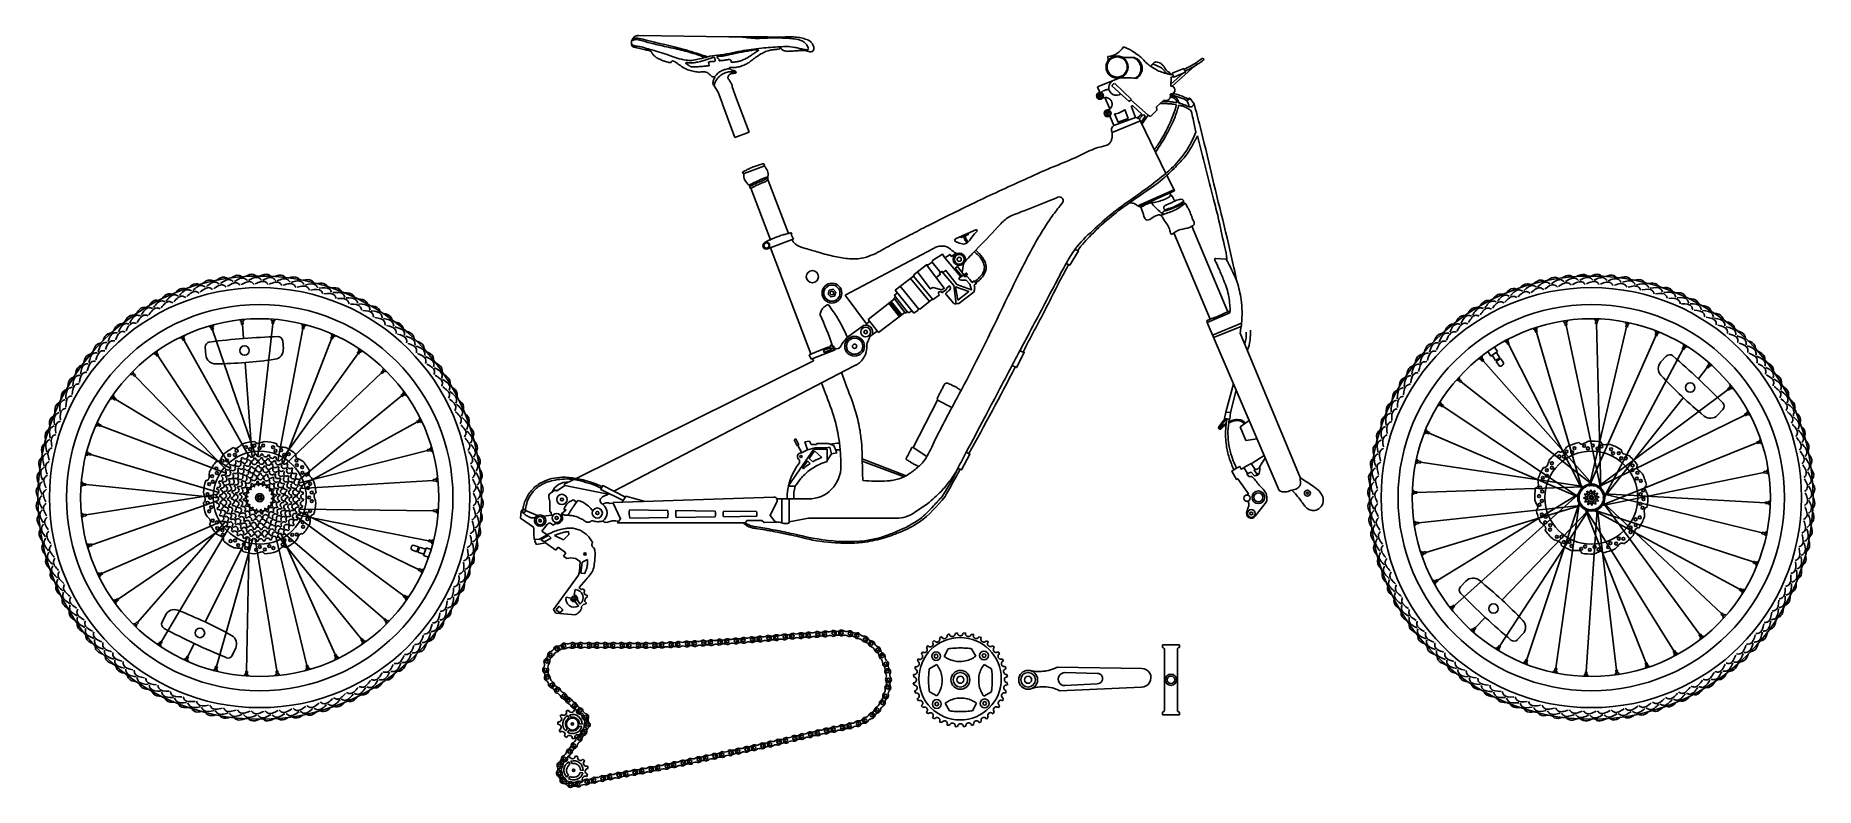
# Model space of a CAD drawing. Header units: millimetres. Extents: x -1429 to 1321, y -166 to 996.
import ezdxf

# ---------------------------------------------------------------- set-up
doc = ezdxf.new("R2010")
doc.units = ezdxf.units.MM
for name, color, linetype in [('ceco.net 419 bike seat', 7, 'Continuous'), ('ceco.net 419 bike wheels', 7, 'Continuous'), ('ceco.net 419 chain', 7, 'Continuous'), ('ceco.net 419 chainring', 7, 'Continuous'), ('ceco.net 419 frame', 7, 'Continuous')]:
    doc.layers.add(name, color=color, linetype=linetype)

msp = doc.modelspace()

# ---------------------------------------------------------------- linework, layer by layer
at = {"layer": 'ceco.net 419 bike seat'}
for p, q in [((-348.3, 838.4), (-367.6, 890.1)), ((-326.3, 846.4), (-345.7, 898.4)), ((-348.3, 838.4), (-326.3, 846.4))]:
    msp.add_line(p, q, dxfattribs=at)
for points in [[(-357.5, 994.1), (-497.2, 996)], [(-388.9, 955.3), (-388.3, 949.4)], [(-380.5, 918.2), (-374.4, 908.3), (-367.7, 890.4)], [(-352.6, 916.8), (-345.7, 898.4)]]:
    msp.add_lwpolyline(points, dxfattribs=at)
for points in [[(-497.2, 996), (-499.1, 995.8), (-501.1, 995.4), (-503.6, 994), (-505.2, 992.6), (-506.1, 991.5), (-507.3, 989.4), (-508.2, 987), (-508.3, 985.1), (-507.9, 983.7), (-506.7, 981.6), (-504.7, 980.5), (-500.6, 979.6)], [(-394, 962.2), (-395.8, 962.8), (-406.9, 966.5), (-431.1, 973.5), (-457.3, 979.3), (-478.4, 984.3), (-495.5, 988.9), (-499.7, 989.7), (-502.9, 989.8), (-505.1, 989.1), (-506.9, 988.1), (-508.2, 987)], [(-506.2, 991.4), (-504.7, 991.7), (-500.7, 992), (-496.1, 991.5), (-488.9, 989.8), (-424.3, 973.8), (-390.7, 963.1)], [(-278.8, 978.6), (-278.2, 977.5), (-277.1, 975.9), (-275.2, 974.1), (-271.6, 972.2), (-268, 971.6), (-262.5, 971.8), (-254.3, 972.3), (-247.9, 972.8), (-243, 972.9), (-238.6, 972.3), (-234.7, 971.4), (-232.7, 971), (-229.3, 971.1), (-227.8, 971.9), (-226.9, 973.6), (-226.5, 976.5), (-227, 979.6), (-228.7, 983.4), (-232.2, 987.1), (-239.9, 990.6), (-248.3, 992.8), (-257.7, 993.8), (-275.3, 993.7), (-291.7, 993.7), (-316.5, 993.9), (-339.5, 994), (-357.5, 994.1)], [(-508.2, 984.6), (-508.3, 984), (-508.3, 983.1), (-507.9, 981.6), (-506.9, 979.8), (-505.4, 978.6), (-503.5, 977.8), (-499.6, 977.1), (-495.2, 976.1), (-486.7, 974), (-479.8, 972.2), (-478.9, 971.9), (-478.3, 971.7), (-477.8, 971.3), (-477.5, 970.9), (-477.2, 970.3), (-477.1, 969.9), (-476.9, 969.5), (-476.3, 968.6), (-475.4, 967.3), (-473.6, 965.4), (-472, 963.9), (-470, 962.3), (-467.3, 960.6), (-464.5, 959.3), (-459, 957.1), (-452.2, 955), (-450.2, 954.5), (-449.4, 954.3), (-448.5, 954.1), (-447.8, 954.1), (-447, 954.5), (-446.6, 954.9), (-446.4, 955.5), (-445.9, 956), (-445.3, 956.5), (-444.4, 956.7), (-443.4, 956.5), (-442.3, 956), (-441.3, 955.5), (-439.9, 954.7), (-437.2, 953), (-434.4, 950.8), (-426.8, 945.8), (-419.1, 942.4), (-410.8, 940.3), (-402.5, 939.6), (-394.8, 939.9), (-391.3, 938.9), (-387.9, 936.3), (-384.8, 933.7), (-382.9, 932.3), (-382, 932.1), (-381.1, 932.1), (-380.6, 932.3), (-380, 932.2), (-379.7, 931.9), (-379.5, 931.4), (-379.5, 930.9), (-380.3, 929.6), (-381.4, 927.2), (-382.1, 924), (-382, 920.7), (-380.5, 918.2)], [(-354.2, 954.7), (-354, 956.1), (-354.3, 957.2), (-355, 958.2), (-356, 958.8), (-357, 959), (-358.8, 958.8), (-360.7, 958.5), (-366.4, 957.6), (-371.6, 956.9), (-372.1, 956.8), (-372.5, 956.9), (-372.6, 957.3), (-372.7, 958.3), (-372.8, 959), (-373.1, 959.6), (-373.8, 960.4), (-374.5, 960.8), (-375, 961), (-375, 961.4), (-375.1, 962), (-375.5, 962.3), (-375.8, 962.7), (-375.7, 963.6), (-375.3, 963.9), (-374.5, 964), (-372.9, 964), (-367.7, 964.3), (-361.7, 965.2), (-354.2, 967), (-348.1, 968.3), (-339, 970.1), (-330.8, 971.6), (-322, 973.1), (-317.9, 973.7), (-314.5, 974.1), (-312.9, 974.3), (-312.3, 973.9), (-312.1, 973.3), (-312.2, 972.7), (-312.7, 972.2), (-314.4, 971.3), (-317.5, 969.4), (-320.5, 967.3), (-325.3, 963.9), (-331.4, 960.4), (-334.8, 958.8), (-340.6, 956.6), (-345.4, 955.5), (-349.2, 954.9), (-351.1, 954.8), (-353.2, 954.7), (-354.2, 954.7)], [(-280.2, 978.5), (-279.6, 978.2), (-279.1, 977.5), (-278.9, 976.8), (-279.1, 976), (-279.5, 975.3), (-280, 974.9), (-280.6, 974.7), (-281.8, 974.7), (-284.3, 974.6), (-287.8, 974.3), (-293.2, 973.4), (-301, 971.1), (-308.1, 967.5), (-316, 962.5), (-322.9, 957.3), (-327.7, 953.7), (-334.2, 950.3), (-341.5, 947.8), (-349, 946.6), (-354.1, 946.5), (-356.9, 946.5)], [(-421.6, 951.1), (-422.6, 951.7), (-423.4, 952.3), (-423.8, 952.5), (-424, 952.9), (-424.1, 953.3), (-423.9, 953.8), (-423.5, 954.1), (-422.8, 954.2), (-421.3, 954), (-415.3, 953.7), (-407.5, 954.6), (-399.8, 956.3), (-392.5, 958.7), (-387.5, 960.4), (-382.7, 961.8), (-380.9, 962.2), (-379.5, 961.6), (-379.1, 960.1), (-378.8, 958), (-378.8, 957.2), (-378.8, 956.8), (-379.1, 956.4), (-379.5, 956.2), (-381.3, 956.1), (-383.9, 955.9), (-386.8, 955.6), (-388.8, 955.3)], [(-421.6, 951.1), (-419.8, 949.9), (-418.5, 949.1), (-417.3, 948.3), (-415.7, 947.6), (-411.1, 947.6), (-403.1, 947.9), (-396.5, 948.4), (-390.7, 949.1), (-388.3, 949.4)], [(-380.5, 918.2), (-379.9, 920.5), (-378.6, 924.1), (-374.4, 930.5), (-368.6, 935.6), (-361.7, 938.8), (-354.6, 940.1), (-349.7, 939.8), (-346.5, 939.2)], [(-355.7, 944.4), (-359.6, 944.3), (-366.3, 942.7), (-372.1, 939.8), (-375.9, 936.6), (-379.7, 931.9)]]:
    msp.add_spline(points, degree=3, dxfattribs=at)
for points, knots in [([(-336.9, 994), (-336.3, 993.8), (-319.8, 989.5), (-294.8, 993.6), (-267.7, 991.7), (-254, 990.7), (-244.8, 988.4), (-238.5, 983.4), (-235.5, 979), (-234.8, 976.1), (-235, 975), (-235.5, 974.3), (-236.2, 973.8), (-237.1, 973.6), (-238.7, 974.1), (-242.6, 974.7), (-248.5, 976.1), (-257.4, 978.2), (-267.6, 979.2), (-284.8, 978.3), (-308.4, 976.6), (-340.7, 972.3), (-368, 965.7), (-386.9, 964.3), (-396.7, 961.3), (-404.9, 959.8), (-414.7, 956.9), (-425.7, 958), (-437.2, 960.6), (-450.1, 965.6), (-463, 969.9), (-475.9, 973.9), (-487.8, 976.6), (-495.7, 979.7), (-500.1, 979.6), (-500.6, 979.6)], [6.099771, 6.099771, 6.099771, 6.099771, 7.822769, 57.58382, 78.963746, 89.639663, 98.984618, 106.585847, 113.309965, 114.571221, 115.534295, 116.369539, 117.225741, 117.905083, 119.16835, 122.07394, 129.984728, 137.240291, 149.625431, 160.339619, 189.023922, 220.575548, 257.84914, 273.348755, 276.874774, 288.543315, 298.35269, 307.321164, 321.342276, 333.664822, 348.55827, 362.214282, 374.008245, 385.537693, 387.063943, 387.063943, 387.063943, 387.063943]), ([(-356.9, 946.5), (-356.8, 946.3), (-356.5, 945.7), (-356, 944.8), (-355.1, 943.7), (-353.8, 942.7), (-352.2, 942), (-350.7, 941.7), (-349.2, 941.8), (-348.1, 941.4), (-347.4, 940.8), (-346.9, 940.2), (-346.7, 939.7), (-346.5, 939.2), (-346.5, 938.6), (-346.8, 938.1), (-347.2, 937.7), (-347.9, 937.6), (-349.3, 937.7), (-351.2, 937.5), (-353.6, 937.1), (-355.7, 936.6), (-357.3, 935.4), (-358.4, 934), (-359.1, 932.3), (-359.1, 930.8), (-358.8, 929.5), (-358.3, 928.4), (-357.3, 927.2), (-356.2, 925.6), (-355, 923.9), (-353.9, 922.1), (-353, 920.5), (-352.7, 918.9), (-352.7, 917.9), (-352.7, 917.2), (-352.6, 916.9), (-352.6, 916.8)], [0, 0, 0, 0, 0.841302, 1.9258, 3.121709, 5.08245, 6.639315, 8.218659, 9.853766, 10.83578, 11.741878, 12.654276, 13.108213, 13.590161, 14.191288, 14.790485, 15.303644, 15.750377, 16.917751, 19.3905, 21.721761, 24.069458, 25.752423, 27.687217, 29.389007, 31.124425, 32.139498, 33.242372, 34.744394, 36.941968, 39.014952, 40.922402, 43.259083, 44.628129, 45.664323, 46.274237, 46.568122, 46.568122, 46.568122, 46.568122])]:
    msp.add_open_spline(points, degree=3, knots=knots, dxfattribs=at)
at = {"layer": 'ceco.net 419 bike wheels'}
for p, q in [((-1112.3, 554.3), (-1112.6, 556.6)), ((-1112.3, 554.3), (-1106.8, 554.8)), ((-1110.3, 549.5), (-1110.8, 554.4)), ((-1107.9, 549.7), (-1108.4, 554.7)), ((-1106.8, 554.8), (-1107.1, 557.1)), ((-1062.2, 550.2), (-1085.4, 345.4)), ((-1064.5, 555.3), (-1064.4, 557.6)), ((-1064.5, 555.3), (-1059, 554.9)), ((-1063.4, 550.3), (-1063, 555.2)), ((-1063.4, 550.3), (-1060.9, 550.1)), ((-1060.9, 550.1), (-1060.5, 555)), ((-1059, 554.9), (-1058.9, 557.2)), ((-1017.3, 548), (-1016.7, 550.3)), ((932.2, 552.6), (931.9, 554.9)), ((932.2, 552.6), (937.7, 553.4)), ((934.4, 547.9), (933.7, 552.8)), ((936.9, 548.3), (936.2, 553.2)), ((937.7, 553.4), (937.3, 555.7)), ((979.9, 555.8), (980, 558.2)), ((979.9, 555.8), (985.4, 555.7)), ((981.3, 550.9), (981.4, 555.8)), ((981.3, 550.9), (983.8, 550.8)), ((989.4, 296.4), (982.5, 550.8)), ((983.8, 550.8), (983.9, 555.7)), ((985.4, 555.7), (985.5, 558)), ((1027.5, 550.7), (1027.9, 553)), ((1027.5, 550.7), (1032.8, 549.6)), ((1027.9, 545.6), (1028.9, 550.4)), ((1030.4, 545.1), (1031.4, 549.9)), ((1032.8, 549.6), (1033.3, 551.9)), ((-1203.8, 527.6), (-1204.8, 529.7)), ((-1203.8, 527.6), (-1198.8, 530)), ((-1200.3, 523.8), (-1202.4, 528.3)), ((-1200.3, 523.8), (-1198, 524.9)), ((-1198, 524.9), (-1200.2, 529.3)), ((-1198.8, 530), (-1199.8, 532.1)), ((-1199.2, 524.3), (-1099.5, 346.9)), ((-1159.2, 544.9), (-1159.8, 547.2)), ((-1159.2, 544.9), (-1153.9, 546.4)), ((-1156.4, 540.6), (-1157.8, 545.3)), ((-1156.4, 540.6), (-1154, 541.3)), ((-1154, 541.3), (-1155.4, 546)), ((-1089.3, 348.8), (-1155.2, 540.9)), ((-1153.9, 546.4), (-1154.5, 548.7)), ((-1110.3, 549.5), (-1107.9, 549.7)), ((-1107.5, 527.6), (-1109.1, 549.6)), ((-1015.8, 542.6), (-1054.3, 338.7)), ((-1045.9, 511.5), (-1046.9, 523.6)), ((-1046, 333.7), (-971.5, 527.1)), ((-1017.3, 548), (-1011.9, 546.7)), ((-1017, 542.9), (-1015.8, 547.7)), ((-1017, 542.9), (-1014.6, 542.3)), ((-1014.6, 542.3), (-1013.4, 547.1)), ((-1011.9, 546.7), (-1011.4, 548.9)), ((-972.7, 527.6), (-970.6, 532.1)), ((-972.7, 527.6), (-970.4, 526.5)), ((-972, 532.7), (-971, 534.8)), ((-972, 532.7), (-967, 530.4)), ((-970.4, 526.5), (-968.4, 531)), ((-967, 530.4), (-966, 532.5)), ((842.1, 521.8), (841, 523.8)), ((842.1, 521.8), (846.9, 524.4)), ((845.8, 518.2), (843.4, 522.5)), ((847.9, 519.3), (845.6, 523.7)), ((846.9, 524.4), (845.8, 526.4)), ((885.8, 541.1), (885.1, 543.4)), ((885.8, 541.1), (891, 542.9)), ((888.8, 536.9), (887.2, 541.6)), ((888.8, 536.9), (891.1, 537.7)), ((891.1, 537.7), (889.6, 542.4)), ((890, 537.3), (959.7, 296.4)), ((891, 542.9), (890.3, 545.1)), ((934.4, 547.9), (936.9, 548.3)), ((935.7, 548.1), (988.7, 297.1)), ((972.3, 302.5), (1029.2, 545.4)), ((1074.1, 531.9), (972.7, 302.5)), ((1027.9, 545.6), (1030.4, 545.1)), ((1073, 532.3), (1074.8, 536.9)), ((1073, 532.3), (1075.3, 531.4)), ((1073.4, 537.5), (1074.3, 539.7)), ((1073.4, 537.5), (1078.5, 535.4)), ((1075.3, 531.4), (1077.1, 536)), ((1078.5, 535.4), (1079.4, 537.6)), ((-1244.6, 502.8), (-1246, 504.7)), ((-1244.6, 502.8), (-1240.2, 506)), ((-1240.5, 499.7), (-1243.4, 503.7)), ((-1240.2, 506), (-1241.5, 507.9)), ((-1238.5, 501.1), (-1241.4, 505.1)), ((-1240.5, 499.7), (-1238.5, 501.1)), ((-1239.5, 500.4), (-1127.8, 331.7)), ((-1165.6, 502.1), (-1166.5, 514.2)), ((-1048.8, 340.2), (-930.6, 504.1)), ((-931.6, 504.8), (-928.8, 508.8)), ((-931.6, 504.8), (-929.6, 503.4)), ((-930.1, 509.7), (-928.8, 511.6)), ((-930.1, 509.7), (-925.5, 506.6)), ((-929.6, 503.4), (-926.8, 507.4)), ((-925.5, 506.6), (-924.2, 508.5)), ((802.4, 495.1), (801, 497)), ((802.4, 495.1), (806.7, 498.5)), ((806.7, 492.2), (803.6, 496.1)), ((806.7, 498.5), (805.3, 500.4)), ((808.6, 493.7), (805.5, 497.6)), ((814.7, 507.4), (819.3, 500.5)), ((829.7, 507.5), (819.3, 500.5)), ((821.2, 501.8), (826.8, 493.4)), ((825.1, 514.4), (829.7, 507.5)), ((833.5, 497.9), (826.8, 493.4)), ((834.4, 496.6), (827.7, 492.1)), ((827.8, 506.3), (833.5, 497.9)), ((832.6, 497.3), (833.5, 496)), ((834.4, 496.6), (838.3, 490.8)), ((845.8, 518.2), (847.9, 519.3)), ((959.4, 296.1), (846.9, 518.7)), ((1116.1, 510.8), (995.4, 284.3)), ((1082.1, 491.3), (1090.4, 500.1)), ((1115, 511.4), (1117.6, 515.6)), ((1115, 511.4), (1117.1, 510.1)), ((1116.3, 516.4), (1117.5, 518.4)), ((1116.3, 516.4), (1121, 513.5)), ((1117.1, 510.1), (1119.7, 514.3)), ((1121, 513.5), (1122.2, 515.5)), ((-1280.6, 471.3), (-1282.3, 472.9)), ((-1280.6, 471.3), (-1276.7, 475.2)), ((-1276, 468.9), (-1279.5, 472.3)), ((-1276.7, 475.2), (-1278.4, 476.8)), ((-1274.3, 470.7), (-1277.8, 474.1)), ((-1276, 468.9), (-1274.3, 470.7)), ((-1134.3, 324.9), (-1275.1, 469.8)), ((-1094, 344.1), (-1104.8, 490.4)), ((-894.3, 474.3), (-1042.6, 333.5)), ((-895.2, 475.2), (-891.7, 478.7)), ((-895.2, 475.2), (-893.4, 473.5)), ((-893.4, 473.5), (-889.9, 477)), ((-892.8, 479.8), (-891.2, 481.4)), ((-892.8, 479.8), (-888.9, 475.9)), ((-888.9, 475.9), (-887.2, 477.6)), ((771.6, 466.1), (769.9, 467.6)), ((806.7, 492.2), (808.6, 493.7)), ((976.5, 302.5), (807.6, 493)), ((827.7, 494), (828.6, 492.7)), ((827.7, 492.1), (831.6, 486.3)), ((837.5, 486.6), (835.8, 485.5)), ((1140, 465.4), (1153.7, 482.7)), ((1152.8, 483.6), (1156.1, 487.2)), ((1152.8, 483.6), (1154.6, 481.9)), ((1154.6, 481.9), (1157.9, 485.6)), ((1154.9, 488.3), (1156.5, 490)), ((1154.9, 488.3), (1159, 484.6)), ((1159, 484.6), (1160.6, 486.3)), ((-864.4, 439.7), (-860.4, 442.6)), ((-862.9, 437.7), (-858.9, 440.6)), ((-861.3, 443.8), (-859.4, 445.2)), ((-861.3, 443.8), (-858.1, 439.4)), ((-858.1, 439.4), (-856.2, 440.7)), ((768, 462), (766.2, 463.5)), ((768, 462), (771.6, 466.1)), ((772.6, 459.8), (769, 463.1)), ((774.3, 461.7), (770.6, 465)), ((772.6, 459.8), (774.3, 461.7)), ((773.5, 460.8), (975.5, 302.6)), ((986.2, 299.1), (1185.9, 448.6)), ((1185.1, 449.6), (1189, 452.6)), ((1185.1, 449.6), (1186.7, 447.6)), ((1186.7, 447.6), (1190.5, 450.7)), ((1188.1, 453.8), (1189.9, 455.2)), ((1188.1, 453.8), (1191.5, 449.5)), ((1191.5, 449.5), (1193.3, 450.9)), ((-1310.5, 434), (-1312.4, 435.3)), ((-1310.5, 434), (-1307.4, 438.5)), ((-1305.6, 432.4), (-1309.6, 435.2)), ((-1307.4, 438.5), (-1309.3, 439.8)), ((-1304.2, 434.5), (-1308.3, 437.3)), ((-1305.6, 432.4), (-1304.2, 434.5)), ((-1127.6, 326.7), (-1304.9, 433.5)), ((-863.7, 438.7), (-1021.1, 309.8)), ((-864.4, 439.7), (-862.9, 437.7)), ((739.8, 423.4), (737.8, 424.6)), ((739.8, 423.4), (742.7, 428)), ((744.8, 422.1), (740.6, 424.6)), ((742.7, 428), (740.7, 429.3)), ((746.1, 424.2), (741.9, 426.8)), ((744.8, 422.1), (746.1, 424.2)), ((745.4, 423.1), (953.7, 283.4)), ((995.5, 283.4), (1116.7, 436.1)), ((1169.4, 409), (1177.7, 417.8)), ((1211.1, 410.4), (1215.4, 412.8)), ((1214.7, 414.1), (1216.8, 415.2)), ((1214.7, 414.1), (1217.3, 409.3)), ((-1333.5, 392.1), (-1335.6, 393)), ((-1333.5, 392.1), (-1331.2, 397.1)), ((-1331.2, 397.1), (-1333.4, 398)), ((-1328.4, 391.4), (-1332.9, 393.4)), ((-1327.4, 393.7), (-1331.8, 395.7)), ((-1328.4, 391.4), (-1327.4, 393.7)), ((-1327.9, 392.5), (-1134.1, 319.4)), ((-1017.5, 300.1), (-839.7, 398.3)), ((-840.3, 399.5), (-835.8, 401.6)), ((-840.3, 399.5), (-839.2, 397.2)), ((-839.2, 397.2), (-834.7, 399.4)), ((-836.5, 403), (-834.4, 404)), ((-836.5, 403), (-834.1, 398)), ((-834.1, 398), (-832, 399)), ((720.8, 385.5), (718.6, 386.4)), ((718.7, 380.4), (720.8, 385.5)), ((1211.7, 409.3), (986.6, 298.8)), ((1211.1, 410.4), (1212.3, 408.3)), ((1212.3, 408.3), (1216.6, 410.6)), ((1217.3, 409.3), (1219.4, 410.4)), ((-819.1, 358.4), (-816.9, 359)), ((-819.1, 358.4), (-817.6, 353.1)), ((718.7, 380.4), (716.5, 381.3)), ((723.9, 380), (719.3, 381.8)), ((724.8, 382.3), (720.2, 384.1)), ((723.9, 380), (724.8, 382.3)), ((953.7, 283), (724.3, 381.2)), ((1230.3, 366.2), (992.3, 270.4)), ((1229.9, 367.4), (1234.6, 369)), ((1229.9, 367.4), (1230.7, 365.1)), ((1230.7, 365.1), (1235.3, 366.6)), ((1234.1, 370.4), (1236.3, 371.1)), ((1234.1, 370.4), (1235.8, 365.2)), ((1235.8, 365.2), (1238, 365.9)), ((-1348.9, 346.8), (-1351.1, 347.4)), ((-1347.5, 352.1), (-1349.8, 352.7)), ((-1348.9, 346.8), (-1347.5, 352.1)), ((-1343.7, 347), (-1348.5, 348.3)), ((-1343.1, 349.4), (-1347.9, 350.7)), ((-1343.7, 347), (-1343.1, 349.4)), ((-1343.4, 348.2), (-1145.5, 289.7)), ((-1128.5, 331), (-1126.5, 332.8)), ((-1118.7, 331.3), (-1120.9, 329.7)), ((-1120.2, 337.6), (-1118, 339.1)), ((-1109.5, 336.9), (-1112, 335.6)), ((-1110.9, 342.8), (-1108.5, 343.9)), ((-1104.8, 332.5), (-1107.4, 331.2)), ((-1102.1, 339.9), (-1099.5, 340.7)), ((-1101, 346.6), (-1098.5, 347.2)), ((-1094.4, 335.9), (-1097.2, 335.2)), ((-1091.7, 342.5), (-1089, 342.8)), ((-1090.6, 348.7), (-1088, 348.9)), ((-1083.6, 337.1), (-1086.5, 337)), ((-1086.4, 331), (-1083.3, 331.2)), ((-1081, 343.1), (-1078.3, 343)), ((-1080, 349.1), (-1077.4, 349)), ((-1072.7, 336.3), (-1075.6, 336.7)), ((-1075.4, 330.7), (-1072.3, 330.1)), ((-1070.4, 342), (-1067.7, 341.4)), ((-1069.5, 347.9), (-1067, 347.4)), ((-1062.3, 333.4), (-1065, 334.4)), ((-1060.1, 338.9), (-1057.5, 337.9)), ((-1059.3, 345.1), (-1056.9, 344.1)), ((-1052.6, 328.4), (-1055.1, 329.9)), ((-1050.4, 334.2), (-1048.1, 332.7)), ((-1049.7, 340.7), (-1047.4, 339.4)), ((-1040.8, 334.8), (-1038.8, 333.2)), ((-1022.7, 303.9), (-823.1, 354.4)), ((-823.5, 355.6), (-818.7, 356.9)), ((-823.5, 355.6), (-822.8, 353.2)), ((-822.8, 353.2), (-818.1, 354.6)), ((-817.6, 353.1), (-815.4, 353.7)), ((705.5, 334.5), (703.2, 335)), ((706.6, 339.9), (704.3, 340.4)), ((705.5, 334.5), (706.6, 339.9)), ((710.6, 335), (705.8, 336)), ((711.1, 337.4), (706.3, 338.4)), ((710.6, 335), (711.1, 337.4)), ((962.6, 298.8), (710.8, 336.2)), ((-1355.7, 305), (-1358, 305.2)), ((-1356.1, 299.5), (-1355.7, 305)), ((-1350.9, 303.1), (-1355.8, 303.5)), ((-1351.1, 300.7), (-1350.9, 303.1)), ((-1145.9, 304.8), (-1144.9, 307.2)), ((-1141.5, 314.4), (-1140.2, 316.7)), ((-1138.7, 306.5), (-1139.8, 304)), ((-1135.6, 323.2), (-1134, 325.3)), ((-1133.5, 315.9), (-1135, 313.6)), ((-1129.3, 311.5), (-1130.8, 309)), ((-1126.8, 324.3), (-1128.7, 322.3)), ((-1122.5, 320.1), (-1124.5, 317.9)), ((-1121.7, 311.8), (-1123.5, 309.3)), ((-1114.3, 327.1), (-1116.6, 325.4)), ((-1116.6, 308.6), (-1115, 310.6)), ((-1114, 319.8), (-1116.4, 317.7)), ((-1111.1, 305.9), (-1109.2, 307.9)), ((-1107.1, 317.5), (-1109.1, 316)), ((-1104.7, 325.9), (-1107.5, 324.4)), ((-1104.8, 303.8), (-1103.4, 305.1)), ((-1103.1, 313), (-1100.7, 314.4)), ((-1097.8, 322.4), (-1100.1, 321.4)), ((-1097.3, 328.9), (-1094.3, 329.7)), ((-1096.9, 309.7), (-1095.2, 310.5)), ((-1096.3, 303.1), (-1094.6, 304.1)), ((-1093.4, 317.5), (-1090.7, 318.2)), ((-1087.6, 324.9), (-1090.1, 324.5)), ((-1087.5, 312.7), (-1085.6, 313)), ((-1085, 307), (-1087, 306.7)), ((-1082.8, 319.2), (-1080.1, 319.1)), ((-1077.1, 324.8), (-1079.6, 325.1)), ((-1077.6, 312.8), (-1075.8, 312.4)), ((-1075.1, 306.1), (-1077.1, 306.6)), ((-1072.2, 317.7), (-1069.6, 316.9)), ((-1066.9, 322.3), (-1069.3, 323.1)), ((-1068.2, 309.8), (-1066.6, 308.9)), ((-1066.3, 301.4), (-1067.9, 302.6)), ((-1064.6, 327.8), (-1061.7, 326.6)), ((-1062.5, 313.4), (-1060.2, 311.9)), ((-1060.2, 304), (-1058.9, 302.6)), ((-1057.6, 317.4), (-1059.8, 318.8)), ((-1054.8, 322.7), (-1052.3, 320.9)), ((-1054.3, 306.5), (-1052.6, 304.4)), ((-1049.8, 310.4), (-1051.5, 312.3)), ((-1046.3, 315.5), (-1044.3, 313.2)), ((-1044, 321.7), (-1046.2, 323.7)), ((-1043.9, 301.8), (-1045.1, 304)), ((-1041.8, 327.8), (-1039.8, 326)), ((-1039.7, 306.7), (-1038.2, 303.9)), ((-1036.9, 313.4), (-1038.6, 315.8)), ((-1034.4, 320.1), (-1032.7, 317.9)), ((-1033, 327.7), (-1031.3, 325.7)), ((-1031.6, 303.9), (-1032.8, 306.6)), ((-1028.5, 311.2), (-1027.2, 308.7)), ((-1026.4, 319.4), (-1025, 317.2)), ((-1021.2, 310.1), (-1020.2, 307.7)), ((-814.4, 308.3), (-1019.5, 295.7)), ((-814.6, 309.5), (-809.7, 310)), ((-814.6, 309.5), (-814.3, 307.1)), ((-814.3, 307.1), (-809.4, 307.5)), ((-809.8, 311.5), (-807.5, 311.7)), ((-809.8, 311.5), (-809.3, 306)), ((-809.3, 306), (-806.9, 306.3)), ((991.7, 269.6), (1241.1, 320.5)), ((1240.9, 321.8), (1245.8, 322.5)), ((1240.9, 321.8), (1241.3, 319.3)), ((1241.3, 319.3), (1246.1, 320)), ((1245.6, 324), (1247.9, 324.3)), ((1245.6, 324), (1246.4, 318.5)), ((1246.4, 318.5), (1248.7, 318.9)), ((-1356.1, 299.5), (-1358.5, 299.7)), ((-1351.1, 300.7), (-1356, 301)), ((-1146.1, 281.1), (-1351, 301.9)), ((-1149.8, 286.5), (-1350.4, 255)), ((-1341.7, 208.8), (-1147.4, 276.9)), ((-1149.9, 284), (-1149.8, 286.6)), ((-1149.5, 273.4), (-1149.7, 276)), ((-1148.7, 294.6), (-1148.2, 297.1)), ((-1143.8, 285.8), (-1144, 283)), ((-1143.6, 275.1), (-1143.3, 272.3)), ((-1142.2, 296.4), (-1142.8, 293.7)), ((-1138, 280.5), (-1137.8, 277.6)), ((-1137.1, 291.3), (-1137.6, 288.4)), ((-1134.2, 301.8), (-1135.2, 299.1)), ((-1132, 280.7), (-1131.8, 277.6)), ((-1130.9, 291.8), (-1131.5, 288.7)), ((-1127.4, 302.3), (-1128.7, 299.4)), ((-1125.9, 279.2), (-1126, 281.7)), ((-1125.2, 289.6), (-1124.7, 292.1)), ((-1122.1, 299.7), (-1121, 301.9)), ((-1119.5, 275.9), (-1119.9, 278.6)), ((-1119.6, 286.6), (-1119.2, 289.3)), ((-1116.7, 296.9), (-1115.5, 299.3)), ((-1113.6, 276.6), (-1113.8, 278.5)), ((-1113.6, 286.4), (-1113.3, 288.3)), ((-1110.6, 295.8), (-1109.7, 297.5)), ((-1107.6, 277), (-1107.8, 279)), ((-1107.4, 287), (-1106.9, 289)), ((-1103.5, 296.1), (-1102.2, 297.8)), ((-1060, 293.7), (-1061, 295.5)), ((-1057.5, 276.3), (-1058, 274.3)), ((-1054.4, 296.1), (-1053.6, 294.3)), ((-1051.3, 276.8), (-1051.6, 274.9)), ((-1051.3, 286.7), (-1051.1, 284.8)), ((-1048.5, 297.6), (-1047.4, 295.1)), ((-1045.2, 276.7), (-1045.7, 274)), ((-1045.3, 287.3), (-1045, 284.6)), ((-1040.2, 292), (-1040.8, 294.4)), ((-1039, 284.1), (-1038.9, 281.5)), ((-1035.2, 296.5), (-1034.3, 293.5)), ((-1033.1, 285.6), (-1032.9, 282.5)), ((-1028.9, 296.4), (-1028.2, 293.6)), ((-1026.9, 282.8), (-1027.1, 285.7)), ((-1024.1, 301.3), (-1023.3, 298.7)), ((-1021.6, 290.9), (-1021.3, 288.2)), ((-1020.9, 280.2), (-1021, 277.5)), ((-1017.5, 300.2), (-1016.8, 297.7)), ((-1015.4, 289.8), (-1015.1, 287.2)), ((-1014.9, 279.2), (-1015.1, 276.6)), ((700.4, 287), (698, 287)), ((700.5, 292.5), (698.2, 292.5)), ((700.4, 287), (700.5, 292.5)), ((705.3, 288.3), (700.4, 288.5)), ((705.4, 290.8), (700.5, 291)), ((705.3, 288.3), (705.4, 290.8)), ((705.4, 289.6), (961.8, 298.3)), ((954.3, 287.1), (737.5, 153.9)), ((763.2, 114.7), (954.1, 286.2)), ((962.4, 280.7), (967, 283.1)), ((967.3, 279.1), (962.4, 280.7)), ((967, 283.1), (963.6, 286.9)), ((963.6, 286.9), (968.7, 286.7)), ((964.5, 274.8), (967.3, 279.1)), ((969.5, 275.8), (964.5, 274.8)), ((968.7, 286.7), (967.7, 291.7)), ((967.7, 291.7), (972, 288.9)), ((969.3, 270.7), (969.5, 275.8)), ((972, 288.9), (973.7, 293.8)), ((973.7, 293.8), (976, 289.2)), ((976, 289.2), (979.9, 292.6)), ((979.9, 292.6), (979.6, 287.5)), ((979.6, 287.5), (984.7, 288.5)), ((980.4, 276.6), (981.4, 271.5)), ((985.5, 276.3), (980.4, 276.6)), ((984.7, 288.5), (981.9, 284.2)), ((981.9, 284.2), (986.7, 282.5)), ((986.7, 282.5), (982.2, 280.2)), ((982.2, 280.2), (985.5, 276.3)), ((994.7, 287.5), (1243.8, 273.7)), ((1238.3, 227.1), (994.8, 287.1)), ((1248.8, 276.3), (1248.6, 270.8)), ((1248.8, 276.3), (1251.1, 276.2)), ((-1355.6, 257.2), (-1358, 257)), ((-1355.1, 251.7), (-1357.4, 251.5)), ((-1355.1, 251.7), (-1355.6, 257.2)), ((-1350.6, 256.2), (-1355.5, 255.7)), ((-1350.3, 253.7), (-1355.2, 253.2)), ((-1350.3, 253.7), (-1350.6, 256.2)), ((-1147.4, 263.1), (-1148, 265.6)), ((-1143.7, 253.1), (-1144.7, 255.5)), ((-1141.6, 264.5), (-1140.7, 261.9)), ((-1137.7, 254.5), (-1136.4, 252.1)), ((-1136.7, 269.7), (-1136, 266.8)), ((-1133.3, 259.3), (-1132.1, 256.7)), ((-1130.5, 269.7), (-1129.7, 266.7)), ((-1128, 249.8), (-1126.2, 247.5)), ((-1126.7, 259.3), (-1125.2, 256.6)), ((-1124.7, 271.3), (-1124.1, 268.8)), ((-1121, 261.5), (-1119.8, 259.3)), ((-1118.5, 247.7), (-1120.6, 250.1)), ((-1116.4, 265.7), (-1117.5, 268.2)), ((-1115.1, 252.8), (-1113.3, 251)), ((-1110.6, 256.8), (-1112.3, 258.9)), ((-1110.5, 267.2), (-1111.3, 268.9)), ((-1104.6, 259.2), (-1106, 260.6)), ((-1104.9, 269.5), (-1103.9, 267.8)), ((-1102.4, 249.8), (-1104.7, 251.4)), ((-1098.6, 261.8), (-1096.9, 260.6)), ((-1096.6, 253.5), (-1098.3, 254.4)), ((-1089.8, 257.2), (-1087.8, 256.7)), ((-1089.1, 250.8), (-1087.2, 250.5)), ((-1079.8, 256.2), (-1077.8, 256.5)), ((-1079.3, 250.2), (-1077.4, 250.5)), ((-1068.6, 260.2), (-1070.3, 259.1)), ((-1069.7, 252.8), (-1068, 253.6)), ((-1061.8, 250.3), (-1064.2, 248.8)), ((-1061.4, 267.1), (-1062.6, 265.5)), ((-1060, 259.4), (-1061.4, 258.1)), ((-1053.8, 257.3), (-1055.7, 255.3)), ((-1054.3, 267.4), (-1055.2, 265.7)), ((-1048.3, 254.6), (-1049.9, 252.7)), ((-1048.1, 266.4), (-1049.3, 263.9)), ((-1042.8, 263.6), (-1043.9, 261.3)), ((-1041.3, 254), (-1043.2, 251.4)), ((-1039.6, 273.6), (-1040.2, 271.1)), ((-1036.2, 263.8), (-1037.4, 260.9)), ((-1035.6, 251.7), (-1034.1, 254.2)), ((-1033.4, 274.5), (-1034, 271.5)), ((-1029.9, 249.6), (-1031.4, 247.3)), ((-1030.7, 261.4), (-1029.7, 264.2)), ((-1027.8, 271.9), (-1027.3, 274.8)), ((-1025.1, 259.2), (-1026.2, 256.7)), ((-860, 129.8), (-1025.5, 252.2)), ((-1024.8, 254.8), (-821.5, 215)), ((-1023.4, 248.8), (-1024.7, 246.6)), ((-1022.1, 269.5), (-1022.7, 266.9)), ((-813.9, 261.3), (-1021.4, 263.8)), ((-1020.6, 259.5), (-837, 170.7)), ((-1019, 258.5), (-1019.9, 256)), ((-1016.2, 268.7), (-1016.7, 266.1)), ((-813.8, 262.6), (-814, 260.1)), ((-814, 260.1), (-809.1, 259.7)), ((-813.8, 262.6), (-808.9, 262.2)), ((-808.8, 263.7), (-809.2, 258.2)), ((-809.2, 258.2), (-806.8, 258)), ((-808.8, 263.7), (-806.4, 263.5)), ((708.1, 242.7), (957.4, 269.6)), ((957.7, 269.2), (718.9, 197)), ((969.6, 261.3), (833.1, 52.5)), ((836.6, 123.3), (969.2, 261.4)), ((955.6, 272.8), (875, 31.4)), ((920, 17.9), (956, 272)), ((965.7, 262.7), (1059.2, 25.9)), ((1102.3, 44.5), (966.5, 262.3)), ((966.6, 12.4), (983.5, 262.6)), ((973.1, 274), (969.3, 270.7)), ((975.5, 269.5), (973.1, 274)), ((977.1, 274.3), (975.5, 269.5)), ((981.4, 271.5), (977.1, 274.3)), ((980, 261.4), (1203.7, 140.1)), ((1224.8, 182.1), (980.9, 261.6)), ((983.9, 262.8), (1013.5, 15.1)), ((1141.5, 70.3), (993.6, 272.8)), ((993.8, 273.2), (1175.7, 102.5)), ((1243.8, 274.9), (1243.8, 272.4)), ((1243.8, 274.9), (1248.8, 274.8)), ((1243.8, 272.4), (1248.7, 272.3)), ((1248.6, 270.8), (1251, 270.7)), ((-1325.2, 164.9), (-1139.6, 245.7)), ((-1132.4, 239.3), (-1301.2, 124.5)), ((-1135, 244.5), (-1270.6, 88.9)), ((-1234.3, 59.2), (-1128.9, 236.7)), ((-1166.9, 89.3), (-1101.4, 220.9)), ((-1138.5, 243.9), (-1139.9, 246.1)), ((-1131.9, 235.6), (-1133.6, 237.5)), ((-1132.2, 245.4), (-1130.5, 243.2)), ((-1124.1, 228.4), (-1126.1, 230.1)), ((-1123.1, 235.4), (-1125.1, 237.3)), ((-1120.9, 241.5), (-1118.7, 239.6)), ((-1115.2, 222.6), (-1117.5, 223.9)), ((-1114.4, 229.1), (-1116.7, 230.5)), ((-1110.1, 240.5), (-1112.6, 242.4)), ((-1112.3, 234.8), (-1109.8, 233.3)), ((-1104.8, 224.3), (-1107.4, 225.4)), ((-1107.2, 245.8), (-1105.1, 244.5)), ((-1100.3, 235.4), (-1103.1, 236.6)), ((-1102.6, 229.9), (-1099.9, 228.9)), ((-1097.9, 240.9), (-1095.6, 240.1)), ((-1094.5, 221.3), (-1097.2, 221.9)), ((-1092.7, 245.5), (-1095.2, 246.3)), ((-1089.5, 232.6), (-1092.6, 233.1)), ((-1092.1, 226.9), (-1089.3, 226.5)), ((-1085.2, 238.2), (-1087.8, 238.4)), ((-1083.9, 220.1), (-1086.6, 220.2)), ((-1082.1, 244.1), (-1084.8, 244.2)), ((-1078.4, 232.3), (-1081.6, 232.1)), ((-1081.3, 226.1), (-1078.4, 226.2)), ((-1077.3, 238.4), (-1074.8, 238.8)), ((-1073.2, 220.8), (-1075.9, 220.4)), ((-1071.5, 245.7), (-1074.1, 245)), ((-1067.5, 234.4), (-1070.5, 233.3)), ((-1070.5, 227.4), (-1067.6, 228.1)), ((-1064.7, 241.9), (-1067.1, 240.9)), ((-1062.7, 223.3), (-1065.4, 222.5)), ((-1057.4, 238.9), (-1060.2, 237.4)), ((-1060.1, 230.8), (-1057.5, 232)), ((-1055.7, 247.2), (-1057.8, 245.8)), ((-1009.6, 22.3), (-1057.4, 220.9)), ((-1053.9, 220.4), (-1056.3, 219.3)), ((-1052.9, 227.6), (-1055.4, 226.4)), ((-1054.3, 222.6), (-925.3, 62.9)), ((-1048.5, 245.5), (-1050.9, 243.5)), ((-1050.6, 236.1), (-1048.3, 237.8)), ((-1049.9, 226.2), (-965.7, 38.9)), ((-1044.7, 225.6), (-1046.9, 224.2)), ((-1044, 233.6), (-1046.2, 231.9)), ((-889.7, 93.5), (-1045.4, 227.3)), ((-1042.4, 243.2), (-1040.4, 245.3)), ((-1036.4, 232.2), (-1038.4, 230.5)), ((-1036.2, 241), (-1038.1, 239)), ((-1029.2, 240), (-1030.9, 238)), ((702.8, 244.7), (700.5, 244.4)), ((703.6, 239.3), (701.3, 238.9)), ((703.6, 239.3), (702.8, 244.7)), ((707.9, 243.9), (703, 243.2)), ((708.3, 241.5), (703.4, 240.8)), ((708.3, 241.5), (707.9, 243.9)), ((1238.6, 228.3), (1238.1, 225.8)), ((1238.1, 225.8), (1242.9, 224.8)), ((1238.6, 228.3), (1243.4, 227.3)), ((1243.7, 228.7), (1242.6, 223.4)), ((1242.6, 223.4), (1244.9, 222.9)), ((1243.7, 228.7), (1246, 228.3)), ((-1347.2, 210.1), (-1349.5, 209.5)), ((-1345.7, 204.8), (-1348, 204.2)), ((-1345.7, 204.8), (-1347.2, 210.1)), ((-1342.1, 210), (-1346.8, 208.7)), ((-1341.4, 207.6), (-1346.2, 206.3)), ((-1341.4, 207.6), (-1342.1, 210)), ((-1093.1, 218.3), (-1149, 20.7)), ((-1105.6, 218.2), (-1108, 219.1)), ((-1098.9, 219.6), (-1102.7, 13.1)), ((-1095.4, 215.3), (-1097.9, 215.9)), ((-1055.8, 13.6), (-1089.3, 218.1)), ((-1084.8, 214.1), (-1087.5, 214.3)), ((-1074.3, 214.6), (-1076.9, 214.3)), ((-1063.9, 216.7), (-1066.4, 216)), ((-848.4, 203.9), (-847.8, 205.8)), ((-839.8, 198), (-846.5, 200.2)), ((-837.3, 205.6), (-844, 207.8)), ((-839.8, 198), (-837.3, 205.6)), ((-838, 198.4), (-839.5, 198.9)), ((-838.3, 197.5), (-835.8, 205.1)), ((-828.7, 194.3), (-838.3, 197.5)), ((-836.1, 204.1), (-837.6, 204.6)), ((-826.2, 202), (-835.8, 205.1)), ((-829.4, 192.2), (-825.5, 204.1)), ((-817.7, 201.5), (-825.5, 204.1)), ((-821.2, 216.2), (-821.8, 213.8)), ((-821.8, 213.8), (-817, 212.6)), ((-821.2, 216.2), (-816.4, 215)), ((-816, 216.5), (-817.4, 211.1)), ((-817.4, 211.1), (-815.1, 210.5)), ((-816, 216.5), (-813.8, 215.9)), ((713.3, 198.1), (711.1, 197.3)), ((715.1, 192.9), (712.8, 192.1)), ((715.1, 192.9), (713.3, 198.1)), ((718.5, 198.2), (713.8, 196.6)), ((719.3, 195.8), (714.6, 194.3)), ((719.3, 195.8), (718.5, 198.2)), ((-1330.8, 165.3), (-1332.9, 164.2)), ((-1328.4, 160.3), (-1330.8, 165.3)), ((-1325.7, 166), (-1330.1, 163.9)), ((-1324.6, 163.8), (-1325.7, 166)), ((-836.5, 171.8), (-837.5, 169.6)), ((-837.5, 169.6), (-833, 167.6)), ((-836.5, 171.8), (-832, 169.8)), ((-831.4, 171.2), (-833.7, 166.2)), ((-833.7, 166.2), (-831.5, 165.2)), ((-831.4, 171.2), (-829.2, 170.2)), ((-821.6, 189.7), (-829.4, 192.2)), ((1225.3, 183.2), (1224.4, 180.9)), ((1224.4, 180.9), (1229, 179.1)), ((1225.3, 183.2), (1229.9, 181.4)), ((1230.4, 182.8), (1228.4, 177.7)), ((1228.4, 177.7), (1230.6, 176.8)), ((1230.4, 182.8), (1232.6, 182)), ((-1328.4, 160.3), (-1330.5, 159.3)), ((-1324.6, 163.8), (-1329.1, 161.7)), ((731.8, 154), (729.8, 152.9)), ((734.4, 149.1), (731.8, 154)), ((734.4, 149.1), (732.4, 148)), ((736.9, 155), (732.5, 152.7)), ((738.1, 152.8), (733.7, 150.5)), ((738.1, 152.8), (736.9, 155)), ((780.9, 152.5), (772.7, 143.5)), ((1204.4, 141.2), (1203.1, 139.1)), ((1203.1, 139.1), (1207.3, 136.5)), ((1204.4, 141.2), (1208.6, 138.6)), ((1209.4, 139.9), (1206.5, 135.2)), ((1209.4, 139.9), (1211.4, 138.7)), ((-1306.8, 123.9), (-1308.7, 122.5)), ((-1303.6, 119.4), (-1306.8, 123.9)), ((-1301.9, 125.5), (-1305.9, 122.7)), ((-1303.6, 119.4), (-1305.5, 118.1)), ((-1300.5, 123.5), (-1304.5, 120.7)), ((-1300.5, 123.5), (-1301.9, 125.5)), ((-859.3, 130.8), (-860.7, 128.8)), ((-860.7, 128.8), (-856.6, 126)), ((-859.3, 130.8), (-855.2, 128)), ((-854.4, 129.3), (-857.5, 124.7)), ((-857.5, 124.7), (-855.5, 123.4)), ((-854.4, 129.3), (-852.4, 127.9)), ((757.7, 113.8), (755.8, 112.3)), ((761.1, 109.5), (757.7, 113.8)), ((762.5, 115.6), (758.6, 112.6)), ((764, 113.7), (760.1, 110.6)), ((764, 113.7), (762.5, 115.6)), ((1206.5, 135.2), (1208.5, 134)), ((-1276, 87.3), (-1277.7, 85.6)), ((-1272.1, 83.5), (-1276, 87.3)), ((-1271.5, 89.8), (-1274.9, 86.3)), ((-1272.1, 83.5), (-1273.7, 81.8)), ((-1269.7, 88.1), (-1273.2, 84.5)), ((-1269.7, 88.1), (-1271.5, 89.8)), ((-1228.1, 100), (-1233.2, 89.1)), ((-888.9, 94.3), (-890.6, 92.6)), ((-890.6, 92.6), (-887.1, 89.1)), ((-888.9, 94.3), (-885.4, 90.9)), ((-884.3, 92), (-888.1, 88)), ((-888.1, 88), (-886.5, 86.4)), ((-884.3, 92), (-882.6, 90.3)), ((761.1, 109.5), (759.2, 108)), ((795.4, 80.5), (810.7, 96.4)), ((1176.5, 103.4), (1174.9, 101.6)), ((1174.9, 101.6), (1178.6, 98.3)), ((1176.5, 103.4), (1180.2, 100.1)), ((1181.2, 101.3), (1177.5, 97.2)), ((1177.5, 97.2), (1179.3, 95.6)), ((1181.2, 101.3), (1183, 99.7)), ((-1239.3, 56.7), (-1240.7, 54.7)), ((-1234.8, 53.6), (-1239.3, 56.7)), ((-1235.3, 59.9), (-1238.1, 55.8)), ((-1233.3, 58.5), (-1236, 54.4)), ((-1233.3, 58.5), (-1235.3, 59.9)), ((-1193.4, 36.2), (-1183.5, 56)), ((-924.3, 63.6), (-926.4, 62.1)), ((-926.4, 62.1), (-923.5, 58.1)), ((-920.2, 60.5), (-924.7, 57.2)), ((-924.7, 57.2), (-923.3, 55.3)), ((-924.3, 63.6), (-921.5, 59.6)), ((-920.2, 60.5), (-918.9, 58.6)), ((790.1, 78.7), (788.6, 76.9)), ((794.2, 75), (790.1, 78.7)), ((794.5, 81.3), (791.2, 77.6)), ((794.2, 75), (792.7, 73.2)), ((796.4, 79.7), (793.1, 76)), ((796.4, 79.7), (794.5, 81.3)), ((869, 71), (860.8, 62.1)), ((1142.5, 71.1), (1140.6, 69.5)), ((1140.6, 69.5), (1143.6, 65.7)), ((1146.8, 68.1), (1142.4, 64.7)), ((1142.4, 64.7), (1143.9, 62.9)), ((1142.5, 71.1), (1145.6, 67.2)), ((1146.8, 68.1), (1148.2, 66.3)), ((-1234.8, 53.6), (-1236.1, 51.6)), ((-1197.9, 32.8), (-1198.9, 30.7)), ((-1192.9, 30.6), (-1197.9, 32.8)), ((-1194.5, 36.7), (-1196.5, 32.2)), ((-1192.2, 35.7), (-1194.5, 36.7)), ((-1192.2, 35.7), (-1194.3, 31.2)), ((-1192.9, 30.6), (-1193.8, 28.4)), ((-1119.5, 48.9), (-1124.7, 37.9)), ((-964.6, 39.4), (-966.8, 38.4)), ((-966.8, 38.4), (-964.7, 33.9)), ((-961.1, 35.7), (-966.1, 33.3)), ((-966.1, 33.3), (-965.1, 31.2)), ((-964.6, 39.4), (-962.5, 35)), ((-961.1, 35.7), (-960.1, 33.5)), ((828.2, 49.7), (826.9, 47.7)), ((832.8, 46.8), (828.2, 49.7)), ((832, 53.1), (829.5, 48.9)), ((834.1, 51.8), (831.6, 47.6)), ((832.8, 46.8), (831.6, 44.8)), ((834.1, 51.8), (832, 53.1)), ((870.7, 27.8), (869.8, 25.6)), ((875.8, 25.8), (870.7, 27.8)), ((873.9, 31.8), (872.1, 27.2)), ((876.2, 30.9), (873.9, 31.8)), ((876.2, 30.9), (874.4, 26.3)), ((1103.4, 45.1), (1101.2, 43.9)), ((1101.2, 43.9), (1103.6, 39.6)), ((1107.1, 41.5), (1102.2, 38.9)), ((1102.2, 38.9), (1103.3, 36.8)), ((1103.4, 45.1), (1105.7, 40.8)), ((1107.1, 41.5), (1108.2, 39.4)), ((-1152.9, 16.6), (-1153.5, 14.3)), ((-1147.6, 15.2), (-1152.9, 16.6)), ((-1150.2, 21), (-1151.5, 16.2)), ((-1147.8, 20.4), (-1150.2, 21)), ((-1147.8, 20.4), (-1149.1, 15.6)), ((-1147.6, 15.2), (-1148.2, 12.9)), ((-1105.8, 8.4), (-1106, 6)), ((-1100.3, 7.9), (-1105.8, 8.4)), ((-1104, 13.2), (-1104.3, 8.2)), ((-1101.5, 13), (-1104, 13.2)), ((-1101.5, 13), (-1101.9, 8.1)), ((-1100.3, 7.9), (-1100.5, 5.6)), ((-1052.6, 9), (-1058, 8.4)), ((-1058, 8.4), (-1057.8, 6.1)), ((-1054.5, 13.7), (-1057, 13.5)), ((-1057, 13.5), (-1056.5, 8.6)), ((-1054.5, 13.7), (-1054.1, 8.8)), ((-1052.6, 9), (-1052.3, 6.7)), ((-1005.7, 18.3), (-1011, 16.8)), ((-1011, 16.8), (-1010.3, 14.6)), ((-1008.5, 22.7), (-1010.8, 22)), ((-1010.8, 22), (-1009.5, 17.2)), ((-1008.5, 22.7), (-1007.1, 17.9)), ((-1005.7, 18.3), (-1005, 16.1)), ((875.8, 25.8), (874.9, 23.6)), ((916.3, 13.6), (915.8, 11.3)), ((921.7, 12.5), (916.3, 13.6)), ((918.8, 18.1), (917.8, 13.3)), ((921.2, 17.6), (918.8, 18.1)), ((921.2, 17.6), (920.2, 12.8)), ((921.7, 12.5), (921.2, 10.2)), ((969.2, 7.4), (963.7, 7.6)), ((963.7, 7.6), (963.7, 5.2)), ((965.4, 12.5), (965.3, 7.5)), ((967.9, 12.4), (965.4, 12.5)), ((967.9, 12.4), (967.7, 7.5)), ((969.2, 7.4), (969.2, 5.1)), ((1016.9, 10.6), (1011.5, 9.8)), ((1011.5, 9.8), (1011.8, 7.5)), ((1014.7, 15.3), (1012.3, 14.9)), ((1012.3, 14.9), (1013, 10.1)), ((1014.7, 15.3), (1015.4, 10.4)), ((1016.9, 10.6), (1017.3, 8.3)), ((1060.4, 26.3), (1058, 25.5)), ((1058, 25.5), (1059.6, 20.9)), ((1063.3, 22.1), (1058.1, 20.4)), ((1058.1, 20.4), (1058.9, 18.2)), ((1060.4, 26.3), (1061.9, 21.6)), ((1063.3, 22.1), (1064.1, 19.9))]:
    msp.add_line(p, q, dxfattribs=at)
for points in [[(-1078.7, 281.5), (-1080.5, 284.8), (-1084.2, 284.9), (-1086.2, 281.7), (-1084.4, 278.4), (-1080.7, 278.3)], [(971.7, 284), (971.1, 280.3), (974, 277.9), (977.5, 279.3), (978.1, 283), (975.2, 285.3)]]:
    msp.add_lwpolyline(points, close=True, dxfattribs=at)
for centre, radius in [((-1082.4, 281.6), 342.6), ((-1082.4, 281.6), 324.7), ((974.6, 281.6), 342.6), ((974.6, 281.6), 324.7), ((-1082.4, 281.6), 298.5), ((974.6, 281.6), 298.5), ((-1082.4, 281.6), 276.6), ((974.6, 281.6), 276.6), ((-1105.9, 509), 7.3), ((1127.3, 451.8), 7.3), ((-1103.6, 359.6), 2.2), ((-1097.3, 356.5), 2.2), ((-1090.4, 362), 2.2), ((-1082.6, 358), 2.2), ((-1077, 362.2), 2.2), ((-1061.8, 359.7), 2.2), ((948.6, 358.1), 2.2), ((963.6, 361.6), 2.2), ((969.4, 357.8), 2.2), ((977, 362.3), 2.2), ((984.2, 357.3), 2.2), ((990.3, 360.8), 2.2), ((1005.1, 356.4), 2.2), ((-1082.4, 281.6), 71.9), ((-1139.7, 338.5), 2.2), ((-1132.8, 339), 2.2), ((-1129.5, 347.2), 2.2), ((-1120.7, 347.6), 2.2), ((-1118, 354.1), 2.2), ((-1057.9, 353.9), 2.2), ((-1049.2, 355.2), 2.2), ((-1044.4, 347.8), 2.2), ((-1037.5, 348.7), 2.2), ((-1025.5, 338.9), 2.2), ((-1025, 331.9), 2.2), ((-1016.8, 328.7), 2.2), ((974.6, 281.6), 71.9), ((913.8, 334.8), 2.2), ((913.8, 327.8), 2.2), ((925.1, 345.4), 2.2), ((932, 345), 2.2), ((936.3, 352.7), 2.2), ((945.1, 352), 2.2), ((1008.2, 350.2), 2.2), ((1017, 350.3), 2.2), ((1020.8, 342.4), 2.2), ((1027.8, 342.4), 2.2), ((1038.4, 331.2), 2.2), ((-1160.5, 302.3), 2.2), ((-1156, 314.9), 2.2), ((-1154.7, 306.2), 2.2), ((-1149.5, 326.6), 2.2), ((-1148.6, 319.6), 2.2), ((-1082.4, 281.6), 21), ((-1016.4, 319.9), 2.2), ((-1010, 317.2), 2.2), ((-1004.5, 302.8), 2.2), ((899.8, 312.1), 2.2), ((905.9, 324), 2.2), ((906.1, 315.2), 2.2), ((974.6, 281.6), 21), ((1038, 324.2), 2.2), ((1045, 311.1), 2.2), ((1045.7, 319.9), 2.2), ((1051, 307.6), 2.2), ((-1163, 287), 2.2), ((-1162.8, 273.6), 2.2), ((-1158.8, 281.5), 2.2), ((-1101.4, 283.1), 0.668), ((-1100.8, 276.5), 0.668), ((-1099.8, 289.5), 0.668), ((-1096.1, 294.9), 0.668), ((-1090.7, 298.8), 0.668), ((-1082.4, 281.6), 6.37), ((-1084.3, 300.6), 0.668), ((-1082.4, 281.6), 2.02), ((-1077.7, 300.1), 0.668), ((-1071.7, 297.3), 0.668), ((-1067, 292.7), 0.668), ((-1064.1, 286.8), 0.668), ((-1063.5, 280.2), 0.668), ((-1007.6, 296.5), 2.2), ((-1006.1, 281.8), 2.2), ((-1002.1, 289.6), 2.2), ((-1001.9, 276.2), 2.2), ((893.9, 284), 2.2), ((895.4, 297.3), 2.2), ((898.4, 276.5), 2.2), ((898.9, 291.3), 2.2), ((955.5, 282.2), 0.668), ((974.6, 281.6), 19), ((956.5, 275.6), 0.668), ((956.9, 288.7), 0.668), ((960.4, 294.3), 0.668), ((965.6, 298.4), 0.668), ((974.6, 281.6), 6.37), ((971.8, 300.5), 0.668), ((974.6, 281.6), 2.02), ((978.4, 300.3), 0.668), ((984.6, 297.8), 0.668), ((989.5, 293.4), 0.668), ((992.3, 274.6), 0.668), ((992.7, 287.6), 0.668), ((993.6, 281.1), 0.668), ((1050.7, 286.8), 2.2), ((1054.6, 292.6), 2.2), ((1055.3, 279.2), 2.2), ((-1160.4, 260.5), 2.2), ((-1157.3, 266.7), 2.2), ((-1154.9, 246), 2.2), ((-1097.9, 270.5), 0.668), ((-1093.2, 265.9), 0.668), ((-1087.1, 263.2), 0.668), ((-1080.6, 262.7), 0.668), ((-1074.2, 264.5), 0.668), ((-1068.8, 268.3), 0.668), ((-1065.1, 273.8), 0.668), ((-1010.2, 257.1), 2.2), ((-1008.8, 248.4), 2.2), ((-1004.4, 261), 2.2), ((894.6, 270.6), 2.2), ((898.1, 255.6), 2.2), ((904.2, 252.1), 2.2), ((959.6, 269.8), 0.668), ((964.6, 265.4), 0.668), ((970.7, 263), 0.668), ((977.3, 262.8), 0.668), ((983.6, 264.9), 0.668), ((988.8, 269), 0.668), ((1043.1, 248), 2.2), ((1049.4, 251.1), 2.2), ((1050.3, 272), 2.2), ((1053.8, 265.9), 2.2), ((-1148.5, 243.3), 2.2), ((-1148, 234.5), 2.2), ((-1139.8, 231.3), 2.2), ((-1139.3, 224.3), 2.2), ((-1032.1, 224.2), 2.2), ((-1025.1, 224.7), 2.2), ((-1016.3, 243.6), 2.2), ((-1015.4, 236.7), 2.2), ((903.5, 243.3), 2.2), ((910.8, 232.1), 2.2), ((911.2, 239.1), 2.2), ((921.4, 220.9), 2.2), ((928.4, 220.9), 2.2), ((1017.1, 218.2), 2.2), ((1024.1, 217.8), 2.2), ((1035.3, 235.4), 2.2), ((1035.3, 228.4), 2.2), ((1043.3, 239.2), 2.2), ((-1127.4, 214.5), 2.2), ((-1120.5, 215.4), 2.2), ((-1115.7, 208), 2.2), ((-1107, 209.3), 2.2), ((-1103.1, 203.5), 2.2), ((-1087.8, 201), 2.2), ((-1082.3, 205.3), 2.2), ((-1074.4, 201.3), 2.2), ((-1067.6, 206.8), 2.2), ((-1061.3, 203.7), 2.2), ((-1046.8, 209.1), 2.2), ((-1044.1, 215.6), 2.2), ((-1035.3, 216), 2.2), ((932.2, 212.9), 2.2), ((941, 213.1), 2.2), ((944.1, 206.8), 2.2), ((958.9, 202.4), 2.2), ((964.9, 205.9), 2.2), ((972.2, 200.9), 2.2), ((979.7, 205.5), 2.2), ((985.6, 201.6), 2.2), ((1000.6, 205.2), 2.2), ((1004.1, 211.2), 2.2), ((1012.9, 210.5), 2.2), ((823.5, 110.1), 7.3), ((-1174.7, 72.4), 7.3)]:
    msp.add_circle(centre, radius, dxfattribs=at)
for centre, radius, start, end in [((-1020.1, -581.7), 1112.7, 91.7736, 97.2189), ((-1054.4, 523), 7.5, 4.4963, 91.7736), ((-1159, 514.8), 7.5, 97.2189, 184.4963), ((-1150.6, 503.3), 15, 184.4963, 270.9683), ((-1163, 1234.5), 746.3, 270.9683, 278.0242), ((-1060.9, 510.3), 15, 278.0242, 4.4963), ((1095.9, 495), 7.5, 49.4136, 136.691), ((376.8, -344.4), 1112.7, 43.9684, 49.4136), ((834.1, 488), 3, 214.0098, 304.0098), ((835.8, 489.1), 3, 304.0098, 34.0098), ((1093, 481), 15, 136.691, 223.1631), ((1626.4, 981.3), 746.3, 223.1631, 230.2189), ((1172.3, 423), 7.5, 316.691, 43.9684), ((1158.5, 419.3), 15, 230.2189, 316.691), ((-1082.4, 281.6), 87.3, 117.4523, 129.8693), ((-1082.4, 281.6), 87.3, 94.9523, 107.3693), ((-1082.4, 281.6), 87.3, 72.4523, 84.8693), ((-1082.4, 281.6), 87.3, 49.9523, 62.3693), ((974.6, 281.6), 87.3, 102.5807, 114.9977), ((974.6, 281.6), 87.3, 80.0807, 92.4977), ((974.6, 281.6), 87.3, 57.5807, 69.9977), ((-1082.4, 281.6), 87.3, 139.9523, 152.3693), ((-1131.3, 328.2), 3.99, 228.048, 44.6584), ((-1123.4, 335.3), 3.99, 219.048, 35.6584), ((-1115.4, 333.6), 3.99, 214.2559, 30.5359), ((-1114.5, 341.1), 3.99, 210.048, 26.6584), ((-1110.9, 329.3), 3.99, 212.8845, 28.7624), ((-1105.9, 338.5), 3.99, 204.2559, 20.5359), ((-1104.8, 345.3), 3.99, 201.048, 17.6584), ((-1101, 334), 3.99, 201.6345, 17.5124), ((-1095.6, 341.7), 3.99, 194.2559, 10.5359), ((-1094.6, 348.1), 3.99, 192.048, 8.6584), ((-1090.5, 336.6), 3.99, 190.3845, 6.2624), ((-1090.4, 330.5), 3.99, 191.5687, 6.9471), ((-1085, 343.1), 3.99, 184.2559, 0.5359), ((-1084, 349.1), 3.99, 183.048, 359.6584), ((-1079.6, 337.1), 3.99, 179.1345, 355.0124), ((-1079.3, 331.1), 3.99, 178.7116, 354.09), ((-1074.3, 342.6), 3.99, 174.2559, 350.5359), ((-1073.5, 348.6), 3.99, 174.048, 350.6584), ((-1068.8, 335.5), 3.99, 167.8845, 343.7624), ((-1068.4, 329.1), 3.99, 165.8544, 341.2328), ((-1063.8, 340.3), 3.99, 164.2559, 340.5359), ((-1063.1, 346.3), 3.99, 165.048, 341.6584), ((-1058.6, 331.8), 3.99, 156.6345, 332.5124), ((-1053.9, 336.2), 3.99, 154.2559, 330.5359), ((-1053.2, 342.5), 3.99, 156.048, 332.6584), ((-1044.9, 330.4), 3.99, 144.2559, 320.5359), ((-1044, 337.2), 3.99, 147.048, 323.6584), ((-1035.8, 330.5), 3.99, 138.048, 314.6584), ((-1082.4, 281.6), 87.3, 27.4523, 39.8693), ((974.6, 281.6), 87.3, 125.0807, 137.4977), ((974.6, 281.6), 87.3, 35.0807, 47.4977), ((-1082.4, 281.6), 87.3, 162.4523, 174.8693), ((-1147.1, 301), 3.99, 255.048, 71.6584), ((-1143.3, 310.9), 3.99, 246.048, 62.6584), ((-1141.1, 300.2), 3.99, 254.2559, 70.5359), ((-1138, 320), 3.99, 237.048, 53.6584), ((-1137, 310.1), 3.99, 244.2559, 60.5359), ((-1132.6, 305.5), 3.99, 246.6345, 62.5124), ((-1131.2, 319.2), 3.99, 234.2559, 50.5359), ((-1127, 314.8), 3.99, 235.3845, 51.2624), ((-1125.6, 305.9), 3.99, 242.9973, 58.3757), ((-1123.9, 327.1), 3.99, 224.2559, 40.5359), ((-1119.7, 322.8), 3.99, 224.1345, 40.0124), ((-1119.2, 314.9), 3.99, 230.1401, 45.5185), ((-1118.9, 305.4), 3.99, 239.5775, 54.3186), ((-1113.5, 302.7), 3.99, 238.8196, 52.7193), ((-1112.2, 313.4), 3.99, 225.7314, 40.4724), ((-1110.8, 322.2), 3.99, 217.283, 32.6614), ((-1107.5, 300.8), 3.99, 236.1432, 48.8808), ((-1106.3, 310.6), 3.99, 222.456, 36.3557), ((-1103.7, 319.6), 3.99, 211.8852, 26.6263), ((-1101.1, 327.5), 3.99, 204.4259, 19.8043), ((-1100.3, 307.6), 3.99, 218.1432, 30.8808), ((-1099.5, 300.6), 3.99, 226.3391, 37.3673), ((-1097.1, 316.2), 3.99, 206.0923, 19.992), ((-1094, 323.6), 3.99, 198.0391, 12.7801), ((-1091.4, 311.9), 3.99, 200.1432, 12.8808), ((-1090.9, 305.7), 3.99, 203.8391, 14.8673), ((-1086.8, 318.9), 3.99, 189.7287, 3.6284), ((-1083.6, 325.1), 3.99, 184.1929, 358.934), ((-1081.6, 313.1), 3.99, 182.1432, 354.8808), ((-1081, 307.1), 3.99, 181.3391, 352.3673), ((-1076.1, 318.6), 3.99, 173.3651, 347.2648), ((-1073.2, 324.2), 3.99, 170.3468, 345.0878), ((-1071.9, 311.4), 3.99, 164.1432, 336.8808), ((-1071.4, 304.6), 3.99, 158.8391, 329.8673), ((-1066, 315.3), 3.99, 157.0014, 330.9011), ((-1063.3, 320.7), 3.99, 156.5006, 331.2417), ((-1063.2, 306.6), 3.99, 146.1432, 318.8808), ((-1058.2, 324.8), 3.99, 152.9973, 328.3757), ((-1057.1, 309.3), 3.99, 140.6378, 314.5375), ((-1056.5, 299.5), 3.99, 128.1432, 300.8808), ((-1054.5, 315), 3.99, 142.6545, 317.3955), ((-1050.3, 301.1), 3.99, 124.2742, 298.1739), ((-1049.3, 326.2), 3.99, 145.3845, 321.2624), ((-1049.2, 318.3), 3.99, 140.1401, 315.5185), ((-1047.3, 307.3), 3.99, 128.8083, 303.5494), ((-1041.8, 310), 3.99, 127.283, 302.6614), ((-1041.2, 318.8), 3.99, 134.1345, 310.0124), ((-1037, 323.1), 3.99, 134.2559, 310.5359), ((-1036.5, 300.3), 3.99, 114.4259, 289.8043), ((-1034.7, 310.1), 3.99, 122.8845, 298.7624), ((-1030.5, 314.6), 3.99, 124.2559, 300.5359), ((-1030.1, 300.2), 3.99, 111.6345, 287.5124), ((-1028.8, 322.6), 3.99, 129.048, 305.6584), ((-1025.5, 305.1), 3.99, 114.2559, 290.5359), ((-1023, 313.7), 3.99, 120.048, 296.6584), ((-1018.7, 304), 3.99, 111.048, 287.6584), ((-1082.4, 281.6), 87.3, 4.9523, 17.3693), ((974.6, 281.6), 87.3, 147.5807, 159.9977), ((974.6, 281.6), 87.3, 12.5807, 24.9977), ((-1150, 280), 3.99, 273.048, 89.6584), ((-1149.4, 290.6), 3.99, 264.048, 80.6584), ((-1143.9, 279.1), 3.99, 274.2559, 90.5359), ((-1143.4, 289.8), 3.99, 264.2559, 80.5359), ((-1137.9, 284.5), 3.99, 269.1345, 85.0124), ((-1137.4, 273.6), 3.99, 280.3845, 96.2624), ((-1136.3, 295.2), 3.99, 257.8845, 73.7624), ((-1131.9, 284.7), 3.99, 268.7116, 84.09), ((-1131.3, 273.7), 3.99, 281.5687, 96.9471), ((-1129.9, 295.7), 3.99, 255.8544, 71.2328), ((-1125.8, 285.7), 3.99, 267.2698, 82.0109), ((-1125.5, 275.2), 3.99, 281.116, 95.857), ((-1123.6, 295.9), 3.99, 253.4237, 68.1647), ((-1120, 282.6), 3.99, 271.5469, 85.4466), ((-1118.7, 272), 3.99, 287.9105, 101.8102), ((-1118.2, 293.1), 3.99, 255.1832, 69.0829), ((-1114, 282.4), 3.99, 272.1432, 84.8808), ((-1112.7, 272.7), 3.99, 290.1432, 102.8808), ((-1112.2, 292.1), 3.99, 254.1432, 66.8808), ((-1107.9, 283), 3.99, 271.3391, 82.3673), ((-1106.5, 273.2), 3.99, 293.8391, 104.8673), ((-1105.5, 292.7), 3.99, 248.8391, 59.8673), ((-1063.4, 298.7), 3.99, 136.3391, 307.3673), ((-1058.3, 290.1), 3.99, 113.8391, 284.8673), ((-1056.9, 280.2), 3.99, 91.3391, 262.3673), ((-1082.4, 281.6), 25.5, 5.8256, 10.3813), ((-1052.7, 271.1), 3.99, 74.1432, 246.8808), ((-1052.2, 290.6), 3.99, 110.1432, 282.8808), ((-1050.9, 280.8), 3.99, 92.1432, 264.8808), ((-1046.2, 291.3), 3.99, 107.9105, 281.8102), ((-1044.9, 280.6), 3.99, 91.5469, 265.4466), ((-1042.2, 298.2), 3.99, 114.9621, 289.7032), ((-1039.4, 288), 3.99, 101.116, 275.857), ((-1039.1, 277.6), 3.99, 87.2698, 262.0109), ((-1033.5, 289.6), 3.99, 101.5687, 276.9471), ((-1033, 278.5), 3.99, 88.7116, 264.09), ((-1027.5, 289.7), 3.99, 100.3845, 276.2624), ((-1027, 278.8), 3.99, 89.1345, 265.0124), ((-1022.3, 294.8), 3.99, 104.2559, 280.5359), ((-1021.4, 273.5), 3.99, 84.2559, 260.5359), ((-1021, 284.2), 3.99, 94.2559, 270.5359), ((-1016, 293.8), 3.99, 102.048, 278.6584), ((-1015.5, 272.6), 3.99, 84.048, 260.6584), ((-1014.9, 283.2), 3.99, 93.048, 269.6584), ((974.6, 281.6), 87.3, 170.0807, 182.4977), ((974.6, 281.6), 87.3, 350.0807, 2.4977), ((-1082.4, 281.6), 87.3, 184.9523, 197.3693), ((-1148.9, 269.5), 3.99, 282.048, 98.6584), ((-1146.2, 259.2), 3.99, 291.048, 107.6584), ((-1141.9, 249.6), 3.99, 300.048, 116.6584), ((-1142.5, 268.4), 3.99, 284.2559, 100.5359), ((-1139.3, 258.2), 3.99, 294.2559, 110.5359), ((-1134.4, 248.7), 3.99, 304.2559, 120.5359), ((-1134.8, 263), 3.99, 291.6345, 107.5124), ((-1130.1, 253.2), 3.99, 302.8845, 118.7624), ((-1128.3, 263), 3.99, 294.4259, 109.8043), ((-1123.7, 244.4), 3.99, 314.1345, 130.0124), ((-1123, 253.2), 3.99, 307.283, 122.6614), ((-1122.7, 265.1), 3.99, 294.9621, 109.7032), ((-1117.6, 255.9), 3.99, 308.8083, 123.5494), ((-1115.7, 244.9), 3.99, 320.1401, 135.5185), ((-1114.5, 262.2), 3.99, 304.2742, 118.1739), ((-1110.4, 248.3), 3.99, 322.6545, 137.3955), ((-1107.8, 253.9), 3.99, 320.6378, 134.5375), ((-1108.4, 263.8), 3.99, 308.1432, 120.8808), ((-1101.6, 256.6), 3.99, 326.1432, 138.8808), ((-1101.5, 264.6), 3.99, 316.3391, 127.3673), ((-1098.9, 247.9), 3.99, 337.0014, 150.9011), ((-1093.5, 258.6), 3.99, 338.8391, 149.8673), ((-1093, 251.9), 3.99, 344.1432, 156.8808), ((-1088.8, 244.6), 3.99, 353.3651, 167.2648), ((-1083.8, 256.1), 3.99, 1.3391, 172.3673), ((-1083.3, 250.1), 3.99, 2.1432, 174.8808), ((-1078.1, 244.3), 3.99, 9.7287, 183.6284), ((-1074, 257.5), 3.99, 23.8391, 194.8673), ((-1073.5, 251.4), 3.99, 20.1432, 192.8808), ((-1067.7, 247.1), 3.99, 26.0923, 199.992), ((-1065.4, 262.6), 3.99, 46.3391, 217.3673), ((-1064.6, 255.6), 3.99, 38.1432, 210.8808), ((-1061.2, 243.6), 3.99, 31.8852, 206.6263), ((-1059.4, 270.6), 3.99, 68.8391, 239.8673), ((-1058.6, 252.6), 3.99, 42.456, 216.3557), ((-1057.4, 262.4), 3.99, 56.1432, 228.8808), ((-1052.7, 249.8), 3.99, 45.7314, 220.4724), ((-1051.4, 260.5), 3.99, 58.8196, 232.7193), ((-1046.7, 270.1), 3.99, 75.1832, 249.0829), ((-1045.9, 257.9), 3.99, 59.5775, 234.3186), ((-1045.7, 248.4), 3.99, 50.1401, 225.5185), ((-1041.3, 267.3), 3.99, 73.4237, 248.1647), ((-1039.2, 257.4), 3.99, 62.9973, 238.3757), ((-1037.9, 248.5), 3.99, 55.3845, 231.2624), ((-1034.9, 267.6), 3.99, 75.8544, 251.2328), ((-1033.7, 244.1), 3.99, 54.2559, 230.5359), ((-1032.3, 257.8), 3.99, 66.6345, 242.5124), ((-1028.6, 268), 3.99, 77.8845, 253.7624), ((-1027.9, 253.1), 3.99, 64.2559, 240.5359), ((-1023.8, 263), 3.99, 74.2559, 250.5359), ((-1021.6, 252.4), 3.99, 66.048, 242.6584), ((-1017.7, 262.3), 3.99, 75.048, 251.6584), ((-1082.4, 281.6), 87.3, 342.4523, 354.8693), ((974.6, 281.6), 87.3, 192.5807, 204.9977), ((974.6, 281.6), 87.3, 327.5807, 339.9977), ((-1082.4, 281.6), 87.3, 207.4523, 219.8693), ((-1136.1, 240.6), 3.99, 309.048, 125.6584), ((-1129.1, 232.8), 3.99, 318.048, 134.6584), ((-1127.9, 240.1), 3.99, 314.2559, 130.5359), ((-1120.8, 226.1), 3.99, 327.048, 143.6584), ((-1120, 232.9), 3.99, 324.2559, 140.5359), ((-1115.6, 237.1), 3.99, 325.3845, 141.2624), ((-1111.7, 220.7), 3.99, 336.048, 152.6584), ((-1111, 227.1), 3.99, 334.2559, 150.5359), ((-1106.7, 238.4), 3.99, 332.9973, 148.3757), ((-1106.3, 231.5), 3.99, 336.6345, 152.5124), ((-1101.8, 216.9), 3.99, 345.048, 161.6584), ((-1101.6, 242.5), 3.99, 336.5006, 151.2417), ((-1101.1, 223), 3.99, 344.2559, 160.5359), ((-1096.5, 234.1), 3.99, 345.8544, 161.2328), ((-1096, 227.8), 3.99, 347.8845, 163.7624), ((-1091.7, 239.1), 3.99, 350.3468, 165.0878), ((-1090.6, 220.6), 3.99, 354.2559, 170.5359), ((-1085.5, 232.2), 3.99, 358.7116, 174.09), ((-1085.3, 226.2), 3.99, 359.1345, 175.0124), ((-1081.3, 238.1), 3.99, 4.1929, 178.934), ((-1079.9, 220.1), 3.99, 4.2559, 180.5359), ((-1074.5, 232.7), 3.99, 11.5687, 186.9471), ((-1074.4, 226.7), 3.99, 10.3845, 186.2624), ((-1070.9, 239.7), 3.99, 18.0391, 192.7801), ((-1069.2, 221.5), 3.99, 14.2559, 190.5359), ((-1063.8, 235.7), 3.99, 24.4259, 199.8043), ((-1063.8, 229.3), 3.99, 21.6345, 197.5124), ((-1060.1, 217.9), 3.99, 21.048, 197.6584), ((-1059, 224.7), 3.99, 24.2559, 200.5359), ((-1054, 241), 3.99, 37.283, 212.6614), ((-1054, 233.9), 3.99, 32.8845, 208.7624), ((-1050.4, 222.2), 3.99, 30.048, 206.6584), ((-1049.5, 229.7), 3.99, 34.2559, 210.5359), ((-1045.2, 240.4), 3.99, 44.1345, 220.0124), ((-1041.5, 227.9), 3.99, 39.048, 215.6584), ((-1040.9, 236.2), 3.99, 44.2559, 220.5359), ((-1033.6, 235), 3.99, 48.048, 224.6584), ((-1026.9, 243.2), 3.99, 57.048, 233.6584), ((-1082.4, 281.6), 87.3, 319.9523, 332.3693), ((974.6, 281.6), 87.3, 215.0807, 227.4977), ((974.6, 281.6), 87.3, 305.0807, 317.4977), ((-1082.4, 281.6), 87.3, 229.9523, 242.3693), ((-1082.4, 281.6), 87.3, 252.4523, 264.8693), ((-1091.4, 214.7), 3.99, 354.048, 170.6584), ((-1080.8, 214.1), 3.99, 3.048, 179.6584), ((-1082.4, 281.6), 87.3, 274.9523, 287.3693), ((-1070.3, 215.2), 3.99, 12.048, 188.6584), ((-1082.4, 281.6), 87.3, 297.4523, 309.8693), ((-845.5, 203), 3, 161.8736, 251.8736), ((-844.9, 204.9), 3, 71.8736, 161.8736), ((974.6, 281.6), 87.3, 237.5807, 249.9977), ((974.6, 281.6), 87.3, 260.0807, 272.4977), ((974.6, 281.6), 87.3, 282.5807, 294.9977), ((778.2, 138.5), 7.5, 137.2259, 224.5033), ((792, 142.3), 15, 50.7539, 137.2259), ((329.3, -424.1), 746.3, 43.698, 50.7539), ((1566.5, 913.2), 1112.7, 224.5033, 229.9486), ((-1226.4, 85.9), 7.5, 154.7931, 242.0705), ((-1214.5, 93.6), 15, 68.321, 154.7931), ((-1484.6, -585.9), 746.3, 61.2652, 68.321), ((858, 81.2), 15, 317.2259, 43.698), ((-708.8, 1062.4), 1112.7, 242.0705, 247.5157), ((-1133.1, 55.3), 15, 334.7931, 61.2652), ((855.3, 67.1), 7.5, 229.9486, 317.2259), ((-1131.4, 41.1), 7.5, 247.5157, 334.7931)]:
    msp.add_arc(centre, radius, start, end, dxfattribs=at)
for points in [[(-1197.4, 604.4), (-1199.1, 604.8), (-1205.1, 606.1), (-1209.9, 601.9), (-1213.1, 598.3)], [(-1176, 611.2), (-1177.7, 611.8), (-1183.6, 613.4), (-1188.6, 609.6), (-1192.1, 606.2)], [(-1154.3, 616.6), (-1155.9, 617.3), (-1161.7, 619.4), (-1167, 615.8), (-1170.7, 612.7)], [(-1132.2, 620.6), (-1133.8, 621.4), (-1139.4, 623.8), (-1144.9, 620.6), (-1148.8, 617.7)], [(-1109.9, 623.1), (-1111.5, 624), (-1116.9, 626.8), (-1122.6, 624), (-1126.7, 621.4)], [(-1087.5, 624.2), (-1089, 625.2), (-1094.3, 628.3), (-1100.1, 625.9), (-1104.4, 623.5)], [(-1065.1, 623.8), (-1066.5, 624.9), (-1071.6, 628.4), (-1077.6, 626.3), (-1082, 624.2)], [(-1042.8, 621.9), (-1044.1, 623.1), (-1048.9, 626.9), (-1055.1, 625.2), (-1059.6, 623.5)], [(-1020.6, 618.6), (-1021.9, 619.8), (-1026.4, 624), (-1032.6, 622.7), (-1037.3, 621.2)], [(-998.7, 613.8), (-999.9, 615.2), (-1004.2, 619.6), (-1010.4, 618.7), (-1015.2, 617.6)], [(-977.1, 607.6), (-978.2, 609), (-982.2, 613.7), (-988.5, 613.3), (-993.3, 612.4)], [(-956.1, 600.1), (-957, 601.5), (-960.7, 606.5), (-967.1, 606.4), (-971.9, 605.9)], [(858.9, 604.1), (857.2, 604.6), (851.2, 605.8), (846.4, 601.6), (843.2, 598)], [(880.3, 611), (878.6, 611.5), (872.7, 613.2), (867.6, 609.3), (864.1, 605.9)], [(902, 616.5), (900.4, 617.1), (894.6, 619.2), (889.3, 615.6), (885.6, 612.5)], [(924.1, 620.5), (922.5, 621.3), (916.8, 623.7), (911.3, 620.5), (907.4, 617.6)], [(946.3, 623.1), (944.8, 623.9), (939.3, 626.7), (933.6, 623.9), (929.5, 621.3)], [(968.7, 624.2), (967.2, 625.2), (962, 628.3), (956.1, 625.8), (951.8, 623.5)], [(991.1, 623.8), (989.7, 624.9), (984.7, 628.4), (978.7, 626.3), (974.3, 624.2)], [(1013.5, 622), (1012.1, 623.2), (1007.3, 627), (1001.2, 625.3), (996.7, 623.5)], [(1035.7, 618.7), (1034.4, 620), (1029.8, 624.1), (1023.6, 622.8), (1019, 621.3)], [(1057.6, 614), (1056.4, 615.3), (1052.1, 619.8), (1045.8, 618.9), (1041.1, 617.7)], [(1079.1, 607.9), (1078.1, 609.3), (1074.1, 614), (1067.7, 613.5), (1062.9, 612.6)], [(1100.3, 600.3), (1099.3, 601.8), (1095.6, 606.7), (1089.2, 606.7), (1084.4, 606.2)], [(-1238.5, 586.6), (-1240.3, 586.8), (-1246.4, 587.3), (-1250.6, 582.5), (-1253.4, 578.5)], [(-1218.2, 596.2), (-1220, 596.5), (-1226.1, 597.4), (-1230.5, 592.9), (-1233.6, 589.1)], [(-935.5, 591.1), (-936.4, 592.6), (-939.7, 597.8), (-946.1, 598.2), (-950.9, 598)], [(-915.6, 580.8), (-916.4, 582.4), (-919.4, 587.8), (-925.6, 588.6), (-930.5, 588.7)], [(-896.4, 569.3), (-897, 570.9), (-899.7, 576.5), (-905.9, 577.7), (-910.8, 578.1)], [(817.8, 586.3), (816.1, 586.5), (809.9, 587), (805.8, 582.2), (803, 578.2)], [(838.1, 595.9), (836.3, 596.2), (830.2, 597.1), (825.8, 592.6), (822.8, 588.8)], [(1120.8, 591.4), (1119.9, 593), (1116.6, 598.1), (1110.3, 598.5), (1105.4, 598.3)], [(1140.8, 581.2), (1140, 582.8), (1137, 588.2), (1130.7, 589), (1125.8, 589)], [(1160, 569.7), (1159.3, 571.3), (1156.7, 576.9), (1150.5, 578.1), (1145.6, 578.5)], [(-1295, 550.3), (-1296.8, 550.2), (-1302.9, 549.5), (-1306.1, 544), (-1308, 539.5)], [(-1277, 563.6), (-1278.8, 563.6), (-1284.9, 563.3), (-1288.4, 558), (-1290.7, 553.7)], [(-1258.1, 575.7), (-1259.9, 575.9), (-1266.1, 576), (-1269.9, 570.9), (-1272.4, 566.7)], [(-877.9, 556.5), (-878.5, 558.2), (-880.8, 563.9), (-886.9, 565.5), (-891.7, 566.2)], [(-860.4, 542.5), (-860.9, 544.2), (-862.8, 550.1), (-868.8, 552.1), (-873.5, 553.2)], [(779.4, 563.2), (777.6, 563.2), (771.5, 562.9), (768, 557.6), (765.8, 553.2)], [(798.2, 575.4), (796.5, 575.5), (790.3, 575.5), (786.5, 570.5), (784, 566.3)], [(1178.5, 557), (1177.9, 558.6), (1175.6, 564.4), (1169.5, 566), (1164.6, 566.7)], [(1196, 543), (1195.6, 544.7), (1193.7, 550.6), (1187.6, 552.6), (1182.9, 553.6)], [(-1312.1, 535.8), (-1313.9, 535.6), (-1320, 534.5), (-1322.7, 528.8), (-1324.4, 524.2)], [(-843.8, 527.5), (-844.2, 529.2), (-845.7, 535.2), (-851.5, 537.6), (-856.2, 538.9)], [(-828.2, 511.3), (-828.5, 513.1), (-829.6, 519.1), (-835.3, 521.9), (-839.9, 523.6)], [(744.3, 535.3), (742.6, 535.1), (736.5, 533.9), (733.7, 528.2), (732.1, 523.7)], [(761.4, 549.8), (759.6, 549.7), (753.5, 549), (750.4, 543.5), (748.4, 539)], [(1212.7, 528), (1212.3, 529.7), (1210.8, 535.7), (1204.9, 538.1), (1200.2, 539.4)], [(1228.3, 511.9), (1228, 513.6), (1226.9, 519.7), (1221.2, 522.5), (1216.6, 524.1)], [(-1343.4, 503.7), (-1345.1, 503.2), (-1350.9, 501.3), (-1352.9, 495.3), (-1354, 490.5)], [(-1328.3, 520.3), (-1330, 519.9), (-1336, 518.4), (-1338.4, 512.5), (-1339.7, 507.8)], [(-813.8, 494.2), (-813.9, 496), (-814.6, 502.1), (-820.1, 505.2), (-824.6, 507.2)], [(713.2, 503.1), (711.5, 502.6), (705.6, 500.7), (703.6, 494.7), (702.6, 489.9)], [(728.2, 519.7), (726.5, 519.3), (720.5, 517.8), (718.1, 512), (716.8, 507.3)], [(1242.8, 494.8), (1242.7, 496.6), (1241.9, 502.7), (1236.4, 505.8), (1231.9, 507.8)], [(-1370.1, 467.7), (-1371.7, 467), (-1377.3, 464.4), (-1378.5, 458.2), (-1378.9, 453.3)], [(-1357.3, 486.1), (-1359, 485.5), (-1364.7, 483.3), (-1366.3, 477.1), (-1367.1, 472.3)], [(-800.4, 476.2), (-800.4, 477.9), (-800.7, 484.1), (-806, 487.6), (-810.4, 489.8)], [(-788.3, 457.3), (-788.2, 459.1), (-788.1, 465.2), (-793.2, 469.1), (-797.3, 471.6)], [(699.2, 485.5), (697.6, 484.9), (691.9, 482.6), (690.3, 476.5), (689.5, 471.7)], [(1256.1, 476.8), (1256.1, 478.6), (1255.8, 484.7), (1250.5, 488.2), (1246.2, 490.4)], [(1268.3, 458), (1268.4, 459.7), (1268.5, 465.9), (1263.4, 469.7), (1259.3, 472.2)], [(-1381.7, 448.5), (-1383.2, 447.7), (-1388.6, 444.7), (-1389.4, 438.4), (-1389.5, 433.5)], [(-777.5, 437.7), (-777.2, 439.5), (-776.7, 445.6), (-781.5, 449.8), (-785.5, 452.5)], [(675, 447.8), (673.4, 447), (668, 444), (667.2, 437.7), (667.2, 432.9)], [(686.5, 467.1), (684.9, 466.4), (679.3, 463.7), (678.1, 457.5), (677.7, 452.6)], [(1279.2, 438.4), (1279.4, 440.1), (1279.9, 446.3), (1275.1, 450.4), (1271.1, 453.2)], [(-1391.9, 428.6), (-1393.5, 427.7), (-1398.6, 424.3), (-1399, 418), (-1398.8, 413.1)], [(-767.9, 417.4), (-767.6, 419.2), (-766.7, 425.3), (-771.2, 429.7), (-775, 432.8)], [(664.8, 427.9), (663.2, 427), (658.1, 423.6), (657.7, 417.3), (657.9, 412.4)], [(1288.8, 418.1), (1289.2, 419.9), (1290, 426), (1285.5, 430.4), (1281.7, 433.4)], [(1297.1, 397.3), (1297.5, 399), (1298.8, 405), (1294.6, 409.8), (1291, 413)], [(-1408.5, 386.9), (-1409.9, 385.8), (-1414.6, 381.8), (-1414.1, 375.5), (-1413.3, 370.7)], [(-1400.9, 408), (-1402.3, 407), (-1407.3, 403.4), (-1407.3, 397), (-1406.7, 392.2)], [(-759.7, 396.6), (-759.2, 398.3), (-757.9, 404.3), (-762.1, 409), (-765.7, 412.3)], [(-752.9, 375.2), (-752.3, 376.9), (-750.6, 382.8), (-754.5, 387.8), (-757.9, 391.3)], [(648.3, 386.2), (646.9, 385.1), (642.2, 381.1), (642.7, 374.8), (643.6, 370)], [(655.9, 407.3), (654.4, 406.3), (649.5, 402.6), (649.5, 396.3), (650.1, 391.4)], [(1303.9, 375.9), (1304.5, 377.6), (1306.2, 383.6), (1302.3, 388.6), (1298.9, 392.1)], [(-1414.7, 365.4), (-1416, 364.2), (-1420.4, 359.9), (-1419.5, 353.6), (-1418.4, 348.9)], [(-747.4, 353.5), (-746.8, 355.1), (-744.7, 360.9), (-748.3, 366.1), (-751.4, 369.9)], [(642.2, 364.6), (640.9, 363.4), (636.4, 359.2), (637.3, 352.9), (638.5, 348.1)], [(1309.4, 354.2), (1310.1, 355.8), (1312.1, 361.6), (1308.6, 366.9), (1305.4, 370.6)], [(-1419.4, 343.5), (-1420.7, 342.2), (-1424.8, 337.6), (-1423.5, 331.4), (-1422.1, 326.8)], [(-743.5, 331.4), (-742.7, 333), (-740.2, 338.6), (-743.4, 344.1), (-746.3, 348)], [(637.5, 342.7), (636.2, 341.4), (632.1, 336.9), (633.4, 330.7), (634.9, 326)], [(1313.4, 332.1), (1314.2, 333.7), (1316.6, 339.4), (1313.4, 344.9), (1310.5, 348.8)], [(-1422.7, 321.3), (-1423.9, 320), (-1427.7, 315.1), (-1426.1, 309), (-1424.3, 304.5)], [(-740.9, 309.1), (-740.1, 310.6), (-737.2, 316.1), (-740.1, 321.8), (-742.7, 325.9)], [(-739.9, 286.7), (-738.9, 288.2), (-735.7, 293.5), (-738.2, 299.3), (-740.5, 303.6)], [(634.2, 320.5), (633, 319.2), (629.2, 314.4), (630.9, 308.2), (632.7, 303.7)], [(1316, 309.9), (1316.9, 311.4), (1319.7, 316.9), (1316.8, 322.6), (1314.2, 326.7)], [(1317.1, 287.5), (1318.1, 289), (1321.3, 294.3), (1318.8, 300.1), (1316.4, 304.4)], [(-1424.6, 298.9), (-1425.7, 297.5), (-1429.2, 292.5), (-1427.1, 286.5), (-1425, 282.1)], [(-1425, 276.5), (-1426, 275.1), (-1429.1, 269.8), (-1426.7, 263.9), (-1424.3, 259.7)], [(-740.3, 264.3), (-739.2, 265.7), (-735.7, 270.8), (-737.8, 276.8), (-739.8, 281.2)], [(632.4, 298.2), (631.3, 296.8), (627.8, 291.7), (629.9, 285.7), (632, 281.3)], [(632, 275.8), (631.1, 274.3), (627.9, 269), (630.4, 263.2), (632.7, 258.9)], [(1316.8, 265.1), (1317.9, 266.5), (1321.3, 271.6), (1319.3, 277.5), (1317.2, 282)], [(-1423.9, 254.1), (-1424.8, 252.6), (-1427.6, 247.1), (-1424.8, 241.4), (-1422.2, 237.3)], [(-742.1, 242), (-741, 243.3), (-737.2, 248.1), (-738.8, 254.2), (-740.6, 258.8)], [(633.1, 253.4), (632.3, 251.8), (629.5, 246.3), (632.3, 240.7), (634.9, 236.6)], [(1315, 242.7), (1316.1, 244.1), (1319.9, 248.9), (1318.3, 255), (1316.5, 259.5)], [(-1421.4, 231.9), (-1422.2, 230.3), (-1424.6, 224.6), (-1421.4, 219.1), (-1418.5, 215.2)], [(-745.5, 219.8), (-744.2, 221), (-740.1, 225.6), (-741.3, 231.8), (-742.8, 236.5)], [(635.7, 231.1), (634.9, 229.5), (632.5, 223.9), (635.7, 218.4), (638.6, 214.5)], [(1311.7, 220.5), (1312.9, 221.8), (1317.1, 226.4), (1315.8, 232.6), (1314.3, 237.2)], [(-1417.4, 209.8), (-1418.1, 208.2), (-1420.2, 202.4), (-1416.6, 197.1), (-1413.5, 193.4)], [(-756.4, 176.3), (-755, 177.4), (-750.3, 181.4), (-750.8, 187.7), (-751.6, 192.5)], [(-750.2, 197.9), (-748.9, 199.1), (-744.5, 203.3), (-745.3, 209.6), (-746.5, 214.4)], [(639.8, 209), (639.1, 207.4), (637, 201.6), (640.6, 196.4), (643.7, 192.6)], [(1300.8, 177.1), (1302.2, 178.1), (1306.9, 182.1), (1306.5, 188.5), (1305.6, 193.3)], [(1307, 198.6), (1308.3, 199.8), (1312.7, 204.1), (1311.8, 210.4), (1310.7, 215.1)], [(-1412, 188), (-1412.6, 186.4), (-1414.3, 180.4), (-1410.4, 175.4), (-1407, 171.9)], [(-1405.2, 166.7), (-1405.6, 165), (-1406.9, 159), (-1402.7, 154.2), (-1399.1, 150.9)], [(-764, 155.2), (-762.5, 156.2), (-757.6, 159.9), (-757.6, 166.2), (-758.2, 171.1)], [(645.2, 187.3), (644.7, 185.6), (643, 179.7), (646.9, 174.7), (650.3, 171.2)], [(652.1, 166), (651.6, 164.3), (650.4, 158.2), (654.6, 153.5), (658.2, 150.2)], [(1293.3, 156), (1294.8, 156.9), (1299.7, 160.6), (1299.7, 167), (1299.1, 171.8)], [(-1397, 145.8), (-1397.3, 144.1), (-1398.2, 138), (-1393.7, 133.5), (-1389.9, 130.5)], [(-772.9, 134.7), (-771.4, 135.6), (-766.2, 138.9), (-765.9, 145.2), (-766.1, 150.1)], [(660.3, 145.1), (660, 143.4), (659.1, 137.3), (663.6, 132.8), (667.5, 129.8)], [(1284.4, 135.4), (1285.9, 136.3), (1291.1, 139.6), (1291.5, 146), (1291.2, 150.8)], [(-1387.4, 125.5), (-1387.6, 123.8), (-1388.1, 117.6), (-1383.4, 113.5), (-1379.4, 110.7)], [(-783.2, 114.8), (-781.6, 115.5), (-776.3, 118.5), (-775.5, 124.8), (-775.4, 129.7)], [(669.9, 124.9), (669.7, 123.1), (669.2, 117), (674, 112.8), (678, 110)], [(1262.7, 96.2), (1264.3, 96.9), (1269.9, 99.5), (1271, 105.7), (1271.4, 110.6)], [(1274.2, 115.4), (1275.8, 116.2), (1281.1, 119.2), (1281.9, 125.5), (1282, 130.4)], [(-1376.6, 105.9), (-1376.7, 104.2), (-1376.8, 98), (-1371.7, 94.2), (-1367.5, 91.6)], [(-1364.4, 87.1), (-1364.4, 85.3), (-1364.1, 79.1), (-1358.8, 75.6), (-1354.5, 73.4)], [(-807.6, 77.1), (-805.9, 77.7), (-800.2, 80), (-798.5, 86.1), (-797.8, 90.9)], [(-794.8, 95.5), (-793.1, 96.2), (-787.6, 98.9), (-786.4, 105.1), (-786, 109.9)], [(680.8, 105.3), (680.7, 103.5), (680.7, 97.3), (685.7, 93.5), (689.9, 91)], [(693, 86.4), (693, 84.7), (693.3, 78.5), (698.6, 75), (703, 72.8)], [(1249.9, 77.7), (1251.6, 78.3), (1257.3, 80.6), (1258.9, 86.7), (1259.6, 91.6)], [(-1351.1, 69), (-1351, 67.3), (-1350.3, 61.2), (-1344.8, 58), (-1340.3, 56.1)], [(-836.6, 43), (-834.9, 43.3), (-828.9, 44.8), (-826.5, 50.7), (-825.1, 55.4)], [(-821.5, 59.6), (-819.8, 60), (-814, 61.9), (-811.9, 67.9), (-810.9, 72.7)], [(706.4, 68.4), (706.5, 66.7), (707.2, 60.6), (712.7, 57.4), (717.2, 55.5)], [(1220.9, 43.5), (1222.7, 43.9), (1228.7, 45.4), (1231, 51.3), (1232.4, 56)], [(1236, 60.2), (1237.7, 60.6), (1243.6, 62.5), (1245.6, 68.6), (1246.6, 73.3)], [(-1336.6, 51.9), (-1336.4, 50.2), (-1335.3, 44.1), (-1329.6, 41.3), (-1325, 39.7)], [(-1321.1, 35.8), (-1320.7, 34.1), (-1319.2, 28.1), (-1313.3, 25.7), (-1308.7, 24.3)], [(-852.7, 27.4), (-851, 27.7), (-844.9, 28.8), (-842.1, 34.5), (-840.5, 39.1)], [(720.9, 51.4), (721.1, 49.6), (722.3, 43.5), (728, 40.8), (732.6, 39.1)], [(736.5, 35.3), (736.9, 33.5), (738.4, 27.6), (744.2, 25.2), (748.9, 23.8)], [(1204.9, 27.9), (1206.6, 28.2), (1212.7, 29.3), (1215.4, 35), (1217.1, 39.6)], [(-1304.5, 20.7), (-1304, 19), (-1302.1, 13.1), (-1296.1, 11.1), (-1291.4, 10.1)], [(-1286.9, 6.7), (-1286.4, 5.1), (-1284.1, -0.7), (-1278, -2.3), (-1273.1, -3)], [(-887.9, -0.4), (-886.1, -0.4), (-880, -0.1), (-876.5, 5.2), (-874.2, 9.5)], [(-869.9, 12.9), (-868.1, 13.1), (-862, 13.8), (-858.8, 19.3), (-856.9, 23.7)], [(753.1, 20.2), (753.6, 18.5), (755.5, 12.6), (761.5, 10.7), (766.3, 9.6)], [(770.7, 6.3), (771.3, 4.6), (773.6, -1.1), (779.7, -2.7), (784.5, -3.4)], [(1169.8, 0.1), (1171.5, 0.1), (1177.7, 0.4), (1181.2, 5.7), (1183.4, 10)], [(1187.8, 13.4), (1189.5, 13.6), (1195.6, 14.3), (1198.8, 19.8), (1200.7, 24.3)], [(-1268.5, -6), (-1267.8, -7.7), (-1265.2, -13.2), (-1259, -14.4), (-1254.1, -14.9)], [(-1249.3, -17.6), (-1248.5, -19.2), (-1245.5, -24.6), (-1239.2, -25.4), (-1234.4, -25.5)], [(-946.6, -32.9), (-944.9, -33.3), (-938.8, -34.2), (-934.3, -29.7), (-931.3, -25.8)], [(-926.4, -23.4), (-924.6, -23.6), (-918.5, -24.1), (-914.3, -19.3), (-911.5, -15.3)], [(-906.7, -12.5), (-905, -12.6), (-898.8, -12.7), (-895, -7.7), (-892.5, -3.5)], [(789.1, -6.5), (789.8, -8.1), (792.5, -13.6), (798.7, -14.8), (803.6, -15.2)], [(808.4, -18), (809.2, -19.5), (812.2, -24.9), (818.5, -25.7), (823.3, -25.8)], [(1111.1, -32.6), (1112.8, -32.9), (1118.9, -33.8), (1123.4, -29.3), (1126.4, -25.5)], [(1131.3, -23), (1133.1, -23.2), (1139.2, -23.7), (1143.4, -18.9), (1146.2, -14.9)], [(1150.9, -12.1), (1152.7, -12.2), (1158.9, -12.3), (1162.7, -7.2), (1165.2, -3.1)], [(-1229.4, -27.9), (-1228.5, -29.4), (-1225.2, -34.6), (-1218.8, -35), (-1214, -34.7)], [(-1208.8, -36.8), (-1207.8, -38.3), (-1204.2, -43.2), (-1197.8, -43.2), (-1193, -42.7)], [(-1187.7, -44.4), (-1186.6, -45.8), (-1182.7, -50.5), (-1176.3, -50.1), (-1171.5, -49.2)], [(-1166.2, -50.6), (-1165, -51.9), (-1160.7, -56.3), (-1154.4, -55.5), (-1149.7, -54.3)], [(-1032.7, -57.3), (-1031.1, -58.1), (-1025.4, -60.6), (-1020, -57.4), (-1016, -54.5)], [(-1010.6, -53.4), (-1009, -54), (-1003.2, -56.1), (-997.9, -52.6), (-994.2, -49.4)], [(-988.9, -48), (-987.2, -48.5), (-981.3, -50.2), (-976.2, -46.3), (-972.7, -42.9)], [(-967.5, -41.1), (-965.8, -41.6), (-959.8, -42.9), (-955, -38.7), (-951.7, -35.1)], [(828.3, -28.2), (829.2, -29.7), (832.6, -34.9), (838.9, -35.3), (843.8, -35)], [(848.9, -37.1), (849.9, -38.6), (853.6, -43.5), (859.9, -43.5), (864.8, -42.9)], [(870, -44.6), (871.1, -46), (875.1, -50.7), (881.4, -50.3), (886.2, -49.4)], [(891.6, -50.8), (892.8, -52.1), (897.1, -56.5), (903.3, -55.6), (908.1, -54.5)], [(1025.1, -57.2), (1026.7, -58), (1032.4, -60.4), (1037.8, -57.2), (1041.7, -54.3)], [(1047.2, -53.2), (1048.8, -53.9), (1054.6, -55.9), (1059.9, -52.4), (1063.6, -49.2)], [(1068.9, -47.7), (1070.6, -48.3), (1076.5, -50), (1081.5, -46.1), (1085, -42.7)], [(1090.2, -40.9), (1092, -41.3), (1098, -42.6), (1102.7, -38.4), (1106, -34.8)], [(-1144.3, -55.4), (-1143, -56.6), (-1138.5, -60.7), (-1132.2, -59.5), (-1127.6, -58)], [(-1122.1, -58.7), (-1120.8, -59.8), (-1115.9, -63.7), (-1109.8, -62), (-1105.3, -60.2)], [(-1099.8, -60.5), (-1098.4, -61.6), (-1093.3, -65.1), (-1087.3, -63.1), (-1082.9, -61)], [(-1077.3, -60.9), (-1075.9, -61.9), (-1070.6, -65.1), (-1064.7, -62.6), (-1060.5, -60.3)], [(-1054.9, -59.9), (-1053.4, -60.8), (-1047.9, -63.6), (-1042.3, -60.7), (-1038.2, -58.1)], [(913.5, -55.5), (914.8, -56.7), (919.3, -60.9), (925.5, -59.6), (930.2, -58.1)], [(935.7, -58.8), (937, -59.9), (941.9, -63.7), (948, -62.1), (952.5, -60.3)], [(958, -60.6), (959.4, -61.6), (964.5, -65.1), (970.5, -63.1), (974.9, -61)], [(980.4, -60.9), (981.9, -61.9), (987.2, -65.1), (993.1, -62.6), (997.3, -60.2)], [(1002.8, -59.8), (1004.4, -60.7), (1009.9, -63.5), (1015.5, -60.6), (1019.6, -58)]]:
    msp.add_open_spline(points, degree=3, knots=[1.290026, 1.290026, 1.290026, 1.290026, 6.384144, 19.446481, 19.446481, 19.446481, 19.446481], dxfattribs=at)
for points in [[(-1166.6, 607.3), (-1171.4, 609.5), (-1185.8, 601.7)], [(-1155.2, 603.3), (-1159.6, 605.9), (-1174.5, 599)], [(-1145.2, 612.1), (-1149.8, 614.6), (-1164.7, 607.8)], [(-1134, 607.3), (-1138.2, 610.2), (-1153.5, 604.3)], [(-1123.4, 615.5), (-1127.9, 618.3), (-1143.2, 612.4)], [(-1112.6, 610), (-1116.6, 613.1), (-1132.2, 608.3)], [(-1101.5, 617.4), (-1105.8, 620.5), (-1121.4, 615.7)], [(-1091.1, 611.3), (-1094.8, 614.7), (-1110.8, 610.9)], [(-1079.5, 618), (-1083.5, 621.3), (-1099.5, 617.5)], [(-1069.5, 611.2), (-1073, 614.8), (-1089.2, 612)], [(-1057.5, 617), (-1061.3, 620.7), (-1077.5, 617.9)], [(-1048, 609.6), (-1051.3, 613.4), (-1067.6, 611.7)], [(-1035.6, 614.7), (-1039.2, 618.6), (-1055.5, 616.9)], [(-1026.6, 606.6), (-1029.6, 610.7), (-1046, 610.1)], [(-1013.9, 610.9), (-1017.2, 615), (-1033.6, 614.4)], [(-1005.4, 602.3), (-1008.2, 606.5), (-1024.6, 607)], [(-992.5, 605.7), (-995.6, 610.1), (-1011.9, 610.5)], [(-971.5, 599.2), (-974.3, 603.7), (-990.6, 605.2)], [(889.7, 607.1), (884.9, 609.3), (870.5, 601.5)], [(901.1, 603.1), (896.7, 605.7), (881.8, 598.8)], [(911.1, 611.9), (906.5, 614.5), (891.6, 607.6)], [(922.3, 607.2), (918.1, 610.1), (902.8, 604.2)], [(932.9, 615.4), (928.4, 618.2), (913.1, 612.3)], [(943.7, 610), (939.7, 613.1), (924, 608.2)], [(954.8, 617.4), (950.5, 620.5), (934.9, 615.6)], [(965.2, 611.3), (961.4, 614.6), (945.5, 610.8)], [(976.8, 618), (972.7, 621.3), (956.8, 617.5)], [(986.8, 611.2), (983.2, 614.8), (967.1, 612)], [(998.8, 617.1), (994.9, 620.7), (978.8, 617.9)], [(1008.3, 609.7), (1005, 613.5), (988.7, 611.8)], [(1020.7, 614.8), (1017.1, 618.7), (1000.8, 616.9)], [(1029.7, 606.8), (1026.6, 610.8), (1010.3, 610.1)], [(1042.4, 611.1), (1039, 615.2), (1022.7, 614.5)], [(1050.9, 602.5), (1048.1, 606.7), (1031.7, 607.1)], [(1063.8, 605.9), (1060.7, 610.2), (1044.3, 610.7)], [(1071.7, 596.8), (1069.2, 601.2), (1052.9, 602.7)], [(1084.8, 599.4), (1082, 603.9), (1065.7, 605.4)], [(-1228.5, 584.6), (-1233.7, 585.8), (-1246.3, 575.4)], [(-1216.6, 582.9), (-1221.4, 584.6), (-1234.6, 575)], [(-1208.4, 593.5), (-1213.5, 595.1), (-1226.7, 585.5)], [(-1196.6, 591), (-1201.2, 593), (-1215.1, 584.3)], [(-1187.8, 601.1), (-1192.7, 603), (-1206.5, 594.2)], [(-1176.1, 597.8), (-1180.6, 600.1), (-1195, 592.3)], [(-984.6, 596.6), (-987.1, 601), (-1003.4, 602.5)], [(-964.2, 589.5), (-966.4, 594.1), (-982.6, 596.6)], [(-951, 591.2), (-953.4, 595.9), (-969.6, 598.5)], [(-944.4, 581.1), (-946.3, 585.8), (-962.2, 589.4)], [(-931, 582), (-933.2, 586.8), (-949.1, 590.4)], [(-925.1, 571.4), (-926.7, 576.3), (-942.4, 580.9)], [(-911.7, 571.4), (-913.5, 576.4), (-929.2, 581)], [(827.8, 584.3), (822.7, 585.5), (810.1, 575)], [(839.8, 582.6), (835, 584.3), (821.8, 574.6)], [(847.9, 593.2), (842.9, 594.8), (829.6, 585.1)], [(859.8, 590.8), (855.1, 592.7), (841.2, 584)], [(868.5, 600.8), (863.6, 602.7), (849.8, 594)], [(880.2, 597.6), (875.7, 599.9), (861.3, 592.1)], [(1092.1, 589.8), (1089.9, 594.3), (1073.7, 596.9)], [(1105.3, 591.5), (1102.9, 596.2), (1086.7, 598.7)], [(1112, 581.4), (1110.1, 586.1), (1094.1, 589.7)], [(1125.3, 582.3), (1123.2, 587.1), (1107.2, 590.7)], [(1131.3, 571.8), (1129.7, 576.6), (1114, 581.2)], [(1144.7, 571.8), (1142.8, 576.8), (1127.1, 581.4)], [(-1284.8, 550.3), (-1290.1, 550.5), (-1300.4, 537.8)], [(-1272.8, 550.9), (-1277.8, 551.7), (-1288.9, 539.6)], [(-1266.8, 562.9), (-1272.1, 563.5), (-1283.2, 551.5)], [(-1254.7, 562.8), (-1259.7, 563.8), (-1271.6, 552.6)], [(-1248.1, 574.4), (-1253.3, 575.3), (-1265.1, 564)], [(-1236, 573.5), (-1240.9, 574.8), (-1253.5, 564.4)], [(-906.5, 560.5), (-907.7, 565.4), (-923.1, 571.1)], [(-893.1, 559.6), (-894.6, 564.7), (-910, 570.4)], [(-888.6, 548.4), (-889.5, 553.4), (-904.5, 560.1)], [(-875.3, 546.7), (-876.5, 551.8), (-891.4, 558.5)], [(771.6, 549.8), (766.3, 550), (756, 537.3)], [(783.7, 550.5), (778.6, 551.2), (767.5, 539.2)], [(789.5, 562.5), (784.3, 563.1), (773.2, 551)], [(801.6, 562.4), (796.7, 563.5), (784.8, 552.2)], [(808.3, 574), (803.1, 574.9), (791.2, 563.6)], [(820.4, 573.1), (815.5, 574.5), (802.9, 564)], [(1149.9, 560.9), (1148.7, 565.8), (1133.3, 571.5)], [(1163.3, 560.1), (1161.8, 565.1), (1146.4, 570.8)], [(1167.8, 548.9), (1166.9, 553.8), (1151.9, 560.5)], [(1181.1, 547.1), (1179.9, 552.3), (1164.9, 558.9)], [(-1306.3, 523.8), (-1311.4, 523.8), (-1320.8, 510.5)], [(-1302, 536.4), (-1307.3, 536.3), (-1316.7, 523)], [(-1290, 537.9), (-1295, 538.3), (-1305.3, 525.6)], [(-871.6, 535.2), (-872.2, 540.2), (-886.7, 547.8)], [(-858.5, 532.5), (-859.3, 537.8), (-873.8, 545.4)], [(-855.4, 520.8), (-855.7, 525.9), (-869.7, 534.5)], [(-842.5, 517.4), (-843, 522.6), (-856.9, 531.2)], [(750.2, 523.3), (745.1, 523.3), (735.7, 509.9)], [(754.5, 536), (749.2, 535.8), (739.8, 522.4)], [(766.5, 537.5), (761.4, 537.8), (751.1, 525.1)], [(1184.9, 535.6), (1184.3, 540.7), (1169.8, 548.3)], [(1198, 533.1), (1197.2, 538.3), (1182.7, 545.9)], [(1201.1, 521.3), (1200.8, 526.4), (1186.8, 534.9)], [(1214, 517.9), (1213.5, 523.2), (1199.5, 531.7)], [(-1333.4, 505.6), (-1338.6, 504.8), (-1346.2, 490.3)], [(-1321.7, 508.6), (-1326.7, 508.4), (-1335.3, 494.4)], [(-1318.2, 521.5), (-1323.4, 521.1), (-1332, 507.1)], [(-840.3, 505.5), (-840.2, 510.5), (-853.6, 520)], [(-827.6, 501.2), (-827.7, 506.4), (-841.1, 515.9)], [(-826.1, 489.2), (-825.8, 494.2), (-838.5, 504.5)], [(-813.8, 484), (-813.6, 489.3), (-826.3, 499.6)], [(723.2, 505), (717.9, 504.2), (710.3, 489.7)], [(734.9, 508.1), (729.8, 507.8), (721.3, 493.8)], [(738.3, 521), (733, 520.5), (724.5, 506.6)], [(1216.3, 506), (1216.3, 511.1), (1202.9, 520.5)], [(1228.9, 501.7), (1228.8, 507), (1215.4, 516.4)], [(1230.4, 489.7), (1230.8, 494.8), (1218, 505.1)], [(1242.8, 484.6), (1243, 489.9), (1230.2, 500.2)], [(-1360.5, 470.9), (-1365.5, 469.5), (-1371.2, 454.1)], [(-1349.2, 475.5), (-1354.2, 474.5), (-1360.9, 459.6)], [(-1347.5, 488.7), (-1352.6, 487.6), (-1359.3, 472.6)], [(-1336, 492.5), (-1341, 491.9), (-1348.7, 477.4)], [(-813.1, 471.9), (-812.4, 477), (-824.4, 488.1)], [(-801.1, 466), (-800.6, 471.3), (-812.6, 482.4)], [(-801.2, 453.9), (-800.2, 458.9), (-811.5, 470.8)], [(696.1, 470.3), (691.1, 468.8), (685.4, 453.4)], [(707.3, 474.9), (702.4, 473.9), (695.7, 459)], [(709.1, 488.1), (703.9, 487), (697.3, 472)], [(720.6, 491.9), (715.5, 491.3), (707.9, 476.8)], [(1243.5, 472.6), (1244.2, 477.6), (1232.1, 488.7)], [(1255.5, 466.7), (1256, 471.9), (1244, 483)], [(1255.4, 454.6), (1256.4, 459.5), (1245.1, 471.4)], [(-1372.2, 452.4), (-1377.2, 450.5), (-1381.9, 434.8)], [(-1361.3, 457.6), (-1366.3, 456.3), (-1371.9, 441)], [(-789.7, 447.2), (-788.8, 452.4), (-800, 464.3)], [(-790.6, 435.2), (-789.2, 440.1), (-799.7, 452.7)], [(-779.5, 427.7), (-778.2, 432.9), (-788.7, 445.5)], [(684.4, 451.7), (679.4, 449.9), (674.8, 434.2)], [(695.3, 457), (690.4, 455.7), (684.7, 440.3)], [(1267, 447.9), (1267.9, 453.1), (1256.6, 465)], [(1266.1, 435.8), (1267.4, 440.7), (1257, 453.3)], [(1277.2, 428.4), (1278.4, 433.5), (1268, 446.1)], [(-1392, 413.1), (-1396.7, 410.6), (-1399.3, 394.4)], [(-1382.8, 433), (-1387.6, 430.9), (-1391.2, 414.9)], [(-1381.9, 419.7), (-1386.6, 417.8), (-1390.3, 401.8)], [(-1372.3, 439), (-1377.1, 437.4), (-1381.7, 421.7)], [(-781.2, 415.8), (-779.5, 420.5), (-789.1, 433.8)], [(-773, 395.8), (-771.1, 400.4), (-779.8, 414.3)], [(-770.6, 407.6), (-769, 412.6), (-778.6, 425.9)], [(673.9, 432.4), (669.1, 430.2), (665.5, 414.2)], [(674.8, 419), (670.1, 417.1), (666.5, 401.1)], [(684.4, 438.3), (679.6, 436.7), (675, 421)], [(1275.6, 416.4), (1277.2, 421.2), (1267.6, 434.5)], [(1283.7, 396.5), (1285.7, 401.1), (1276.9, 415)], [(1286.2, 408.3), (1287.7, 413.3), (1278.1, 426.6)], [(-1400, 392.5), (-1404.5, 389.8), (-1406, 373.5)], [(-1390.3, 399.8), (-1394.9, 397.6), (-1397.5, 381.4)], [(-766.2, 375.3), (-763.9, 379.8), (-771.7, 394.2)], [(-763, 386.9), (-761.1, 391.9), (-769.8, 405.7)], [(-756.8, 365.8), (-754.6, 370.6), (-762.4, 385)], [(656.8, 391.8), (652.3, 389.1), (650.8, 372.8)], [(664.7, 412.4), (660, 409.9), (657.5, 393.7)], [(666.4, 399.1), (661.9, 396.9), (659.3, 380.7)], [(1290.6, 376), (1292.8, 380.5), (1285, 394.9)], [(1293.8, 387.7), (1295.7, 392.6), (1286.9, 406.4)], [(1300, 366.6), (1302.2, 371.3), (1294.4, 385.7)], [(-1406.6, 371.5), (-1410.9, 368.5), (-1411.3, 352.1)], [(-1403.1, 358.6), (-1407.4, 355.8), (-1407.8, 339.5)], [(-1397.4, 379.4), (-1401.8, 376.9), (-1403.3, 360.6)], [(-1122.7, 359.1), (-1121.7, 358.3), (-1119.9, 357.6), (-1117.6, 357.9), (-1114.5, 360.1), (-1108.5, 365)], [(-1090, 368.6), (-1089.4, 367.5), (-1088, 366.2), (-1085.7, 365.5), (-1082, 366.4), (-1074.6, 368.6)], [(-1056.1, 364.9), (-1056, 363.6), (-1055.2, 361.9), (-1053.3, 360.4), (-1049.6, 359.8), (-1041.9, 359)], [(-760.8, 354.4), (-758.2, 358.8), (-765.1, 373.6)], [(-752, 344.3), (-749.5, 349), (-756.3, 363.9)], [(650.3, 370.8), (646, 367.8), (645.5, 351.4)], [(653.7, 357.9), (649.5, 355.1), (649.1, 338.7)], [(659.4, 378.7), (655, 376.2), (653.5, 359.9)], [(924.4, 353.1), (925.4, 352.4), (927.3, 352), (929.6, 352.6), (932.4, 355.2), (937.7, 360.8)], [(955.6, 366.9), (956.3, 365.8), (957.8, 364.7), (960.2, 364.4), (963.8, 365.7), (970.8, 368.9)], [(989.6, 367.7), (989.9, 366.4), (990.9, 364.8), (993, 363.6), (996.8, 363.5), (1004.5, 363.7)], [(1296.1, 355.1), (1298.6, 359.5), (1291.8, 374.4)], [(1304.9, 345.1), (1307.4, 349.7), (1300.5, 364.6)], [(-1411.7, 350.1), (-1415.8, 346.8), (-1415.2, 330.5)], [(-1407.5, 337.5), (-1411.5, 334.4), (-1410.9, 318.1)], [(-1149.3, 337.8), (-1148.1, 337.4), (-1146.2, 337.5), (-1144.1, 338.7), (-1142.1, 341.9), (-1138.4, 348.7)], [(-1026.2, 348.5), (-1026.7, 347.3), (-1026.6, 345.4), (-1025.4, 343.3), (-1022.2, 341.3), (-1015.4, 337.6)], [(-756.7, 333.2), (-753.9, 337.4), (-759.7, 352.7)], [(-754, 311.8), (-750.9, 315.8), (-755.8, 331.4)], [(-748.6, 322.6), (-745.8, 327.1), (-751.6, 342.3)], [(645.1, 349.4), (641, 346.1), (641.7, 329.7)], [(649.4, 336.8), (645.4, 333.7), (646.1, 317.3)], [(900.9, 328.4), (902.1, 328.2), (904, 328.5), (905.9, 330), (907.5, 333.4), (910.2, 340.6)], [(1021.4, 355.3), (1021.2, 354.1), (1021.5, 352.2), (1022.9, 350.3), (1026.4, 348.7), (1033.6, 346)], [(1046, 331.8), (1045.3, 330.8), (1044.9, 328.9), (1045.5, 326.6), (1048.1, 323.8), (1053.7, 318.5)], [(1300.2, 333.9), (1303, 338.1), (1297.1, 353.4)], [(1302.9, 312.5), (1306, 316.5), (1301.2, 332.2)], [(1308.3, 323.3), (1311.2, 327.8), (1305.3, 343.1)], [(-1417.9, 306.6), (-1421.5, 302.7), (-1418.7, 286.6)], [(-1415.5, 328.5), (-1419.4, 324.9), (-1417.7, 308.6)], [(-1410.4, 316.1), (-1414.3, 312.8), (-1412.6, 296.5)], [(-1165.7, 308), (-1164.4, 308), (-1162.7, 308.8), (-1161.2, 310.7), (-1160.6, 314.5), (-1159.8, 322.1)], [(-1004.9, 321.9), (-1005.8, 320.9), (-1006.4, 319.1), (-1006.2, 316.8), (-1003.9, 313.7), (-999.1, 307.7)], [(-752.8, 290.2), (-749.4, 294), (-753.2, 310)], [(-746.6, 300.7), (-743.5, 304.9), (-748.4, 320.6)], [(639.1, 305.8), (635.5, 302), (638.3, 285.9)], [(641.4, 327.7), (637.5, 324.1), (639.3, 307.8)], [(646.5, 315.4), (642.7, 312.1), (644.4, 295.8)], [(888.6, 296.7), (889.8, 296.9), (891.4, 297.9), (892.6, 300), (892.7, 303.8), (892.5, 311.5)], [(1304.2, 291), (1307.6, 294.8), (1303.8, 310.7)], [(1310.3, 301.4), (1313.5, 305.7), (1308.6, 321.3)], [(-1418.8, 284.6), (-1422.2, 280.5), (-1418.4, 264.6)], [(-1412, 294.6), (-1415.6, 291), (-1412.8, 274.9)], [(-1169.4, 274.1), (-1168.3, 274.6), (-1167, 276), (-1166.4, 278.4), (-1167.2, 282.1), (-1169.4, 289.4)], [(-995.4, 289.2), (-996.6, 288.6), (-997.9, 287.2), (-998.5, 284.9), (-997.6, 281.2), (-995.5, 273.8)], [(-752.9, 268.7), (-749.3, 272.2), (-752, 288.4)], [(-747, 256.7), (-743.4, 260.5), (-746.1, 276.6)], [(-746.1, 278.7), (-742.7, 282.7), (-746.5, 298.6)], [(638.2, 283.8), (634.9, 279.8), (638.7, 263.9)], [(645, 293.8), (641.4, 290.3), (644.2, 274.1)], [(889.3, 262.6), (890.4, 263.3), (891.5, 264.9), (891.8, 267.2), (890.5, 270.8), (887.3, 277.8)], [(1059.8, 300.6), (1058.8, 299.9), (1057.7, 298.4), (1057.3, 296), (1058.7, 292.4), (1061.8, 285.4)], [(1304.1, 269.4), (1307.7, 273), (1305, 289.1)], [(1310.1, 257.4), (1313.7, 261.3), (1310.9, 277.4)], [(1310.9, 279.4), (1314.3, 283.5), (1310.5, 299.4)], [(-1418.3, 262.6), (-1421.4, 258.3), (-1416.5, 242.7)], [(-1412.1, 273), (-1415.5, 269.2), (-1411.7, 253.3)], [(-1410.8, 251.5), (-1414, 247.5), (-1409.1, 231.8)], [(-1159.9, 241.4), (-1159.1, 242.3), (-1158.4, 244.1), (-1158.7, 246.5), (-1160.9, 249.6), (-1165.8, 255.6)], [(-999.2, 255.3), (-1000.4, 255.2), (-1002.2, 254.4), (-1003.7, 252.5), (-1004.3, 248.8), (-1005.1, 241.1)], [(-754.5, 247.1), (-750.6, 250.5), (-752.3, 266.7)], [(-749.4, 234.8), (-745.5, 238.4), (-747.2, 254.7)], [(638.8, 261.8), (635.7, 257.6), (640.6, 241.9)], [(644.9, 272.3), (641.6, 268.5), (645.4, 252.6)], [(646.2, 250.7), (643.1, 246.7), (648, 231.1)], [(1060.6, 266.6), (1059.4, 266.3), (1057.7, 265.3), (1056.5, 263.2), (1056.4, 259.4), (1056.6, 251.8)], [(1302.6, 247.9), (1306.5, 251.2), (1304.7, 267.5)], [(1307.8, 235.5), (1311.6, 239.1), (1309.9, 255.4)], [(-1416.3, 240.7), (-1419.1, 236.2), (-1413.3, 220.9)], [(-1408.2, 230), (-1411, 225.8), (-1405.2, 210.6)], [(-1138.6, 214.8), (-1138.2, 216), (-1138.3, 217.9), (-1139.5, 220), (-1142.7, 222), (-1149.5, 225.6)], [(-1015.6, 225.4), (-1016.8, 225.8), (-1018.7, 225.8), (-1020.8, 224.6), (-1022.8, 221.3), (-1026.5, 214.6)], [(-761.8, 204.6), (-757.5, 207.4), (-757.1, 223.8)], [(-757.4, 225.8), (-753.4, 228.8), (-754, 245.2)], [(-753.1, 213.1), (-749, 216.4), (-749.7, 232.8)], [(640.8, 239.9), (638, 235.4), (643.9, 220.2)], [(649, 229.3), (646.1, 225.1), (652, 209.8)], [(903.1, 231.4), (903.8, 232.5), (904.2, 234.4), (903.6, 236.7), (901, 239.5), (895.4, 244.7)], [(1048.3, 234.8), (1047.1, 235), (1045.2, 234.7), (1043.3, 233.3), (1041.7, 229.8), (1039, 222.6)], [(1295.4, 205.3), (1299.7, 208.1), (1300.1, 224.5)], [(1299.7, 226.5), (1303.8, 229.6), (1303.1, 245.9)], [(1304, 213.8), (1308.1, 217.2), (1307.5, 233.5)], [(-1412.9, 218.9), (-1415.4, 214.3), (-1408.6, 199.4)], [(-1408.1, 197.4), (-1410.3, 192.6), (-1402.5, 178.2)], [(-1404.1, 208.8), (-1406.7, 204.5), (-1399.8, 189.6)], [(-1108.8, 198.4), (-1108.9, 199.6), (-1109.7, 201.4), (-1111.5, 202.8), (-1115.3, 203.5), (-1122.9, 204.2)], [(-1074.9, 194.6), (-1075.5, 195.7), (-1076.9, 197.1), (-1079.2, 197.7), (-1082.9, 196.8), (-1090.2, 194.6)], [(-1042.2, 204.1), (-1043.1, 205), (-1044.9, 205.6), (-1047.3, 205.3), (-1050.4, 203.1), (-1056.4, 198.3)], [(-767.5, 183.8), (-763.1, 186.3), (-761.6, 202.6)], [(-758.3, 191.7), (-754, 194.8), (-753.6, 211.1)], [(644.3, 218.2), (641.7, 213.5), (648.6, 198.7)], [(649.1, 196.7), (646.9, 191.9), (654.7, 177.5)], [(653.1, 208.1), (650.5, 203.8), (657.4, 188.9)], [(927.8, 207.9), (928, 209.1), (927.7, 211), (926.2, 213), (922.8, 214.5), (915.6, 217.2)], [(959.5, 195.6), (959.3, 196.8), (958.3, 198.5), (956.2, 199.7), (952.4, 199.8), (944.7, 199.6)], [(993.6, 196.4), (992.9, 197.4), (991.3, 198.5), (989, 198.9), (985.4, 197.5), (978.4, 194.4)], [(1024.8, 210.2), (1023.7, 210.9), (1021.8, 211.3), (1019.5, 210.7), (1016.7, 208.1), (1011.5, 202.5)], [(1289.7, 184.5), (1294.2, 187), (1295.6, 203.3)], [(1298.9, 192.4), (1303.2, 195.5), (1303.6, 211.9)], [(-1401.9, 176.3), (-1403.8, 171.4), (-1395.1, 157.5)], [(-1398.6, 188), (-1400.9, 183.4), (-1393.1, 169)], [(-1391.8, 167.5), (-1393.8, 162.8), (-1385.1, 149)], [(-774.6, 163.4), (-770, 165.6), (-767.4, 181.8)], [(-772.8, 150.2), (-768.2, 152.6), (-765.6, 168.8)], [(-764.9, 170.7), (-760.4, 173.5), (-758.9, 189.8)], [(655.4, 175.6), (653.5, 170.7), (662.2, 156.8)], [(658.6, 187.3), (656.3, 182.7), (664.1, 168.3)], [(665.4, 166.8), (663.5, 162.1), (672.2, 148.3)], [(1282.7, 164.1), (1287.3, 166.3), (1289.8, 182.5)], [(1284.5, 150.9), (1289.2, 153.3), (1291.7, 169.5)], [(1292.4, 171.4), (1296.9, 174.2), (1298.3, 190.5)], [(-1394.3, 155.6), (-1395.9, 150.6), (-1386.3, 137.3)], [(-1383.7, 147.5), (-1385.4, 142.7), (-1375.8, 129.5)], [(-792.6, 124.3), (-787.8, 125.8), (-783.1, 141.5)], [(-783, 143.5), (-778.2, 145.4), (-774.6, 161.4)], [(-782.1, 130.2), (-777.3, 132.4), (-773.6, 148.3)], [(663, 154.9), (661.4, 149.9), (671.1, 136.7)], [(673.6, 146.8), (671.9, 142), (681.6, 128.8)], [(1264.7, 124.9), (1269.6, 126.5), (1274.2, 142.2)], [(1274.4, 144.2), (1279.1, 146.1), (1282.7, 162.1)], [(1275.3, 130.9), (1280.1, 133), (1283.7, 149)], [(-1385.4, 135.5), (-1386.6, 130.4), (-1376.2, 117.8)], [(-1375.2, 116), (-1376.1, 110.8), (-1364.8, 98.9)], [(-1374.3, 128.1), (-1375.7, 123.2), (-1365.2, 110.6)], [(-803.5, 105.6), (-798.6, 106.9), (-792.9, 122.3)], [(-792.6, 110.9), (-787.7, 112.7), (-783, 128.4)], [(671.9, 134.8), (670.7, 129.7), (681.2, 117.1)], [(682.2, 115.4), (681.3, 110.2), (692.6, 98.3)], [(683.1, 127.4), (681.7, 122.5), (692.2, 110)], [(1253.9, 106.3), (1258.8, 107.5), (1264.4, 122.9)], [(1264.8, 111.5), (1269.7, 113.4), (1274.3, 129.1)], [(-1363.6, 109.3), (-1364.7, 104.4), (-1353.4, 92.5)], [(-1363.7, 97.2), (-1364.3, 92), (-1352.3, 80.8)], [(-1351.8, 91.3), (-1352.5, 86.3), (-1340.5, 75.1)], [(-828.9, 70.7), (-823.9, 71.4), (-816.2, 85.8)], [(-817.4, 74.5), (-812.3, 75.7), (-805.6, 90.6)], [(-815.6, 87.8), (-810.7, 88.7), (-804, 103.7)], [(-804.4, 92.3), (-799.4, 93.8), (-793.7, 109.2)], [(693.8, 108.7), (692.8, 103.7), (704, 91.9)], [(693.7, 96.6), (693.1, 91.3), (705.2, 80.2)], [(705.7, 90.7), (705, 85.7), (717, 74.6)], [(1228.6, 71.3), (1233.6, 71.9), (1241.2, 86.4)], [(1240.1, 75.1), (1245.2, 76.3), (1251.9, 91.3)], [(1241.8, 88.4), (1246.8, 89.3), (1253.4, 104.3)], [(1253, 92.9), (1258.1, 94.4), (1263.7, 109.8)], [(-1351.1, 79.2), (-1351.3, 73.9), (-1338.6, 63.6)], [(-1338.7, 74.1), (-1339.1, 69), (-1326.4, 58.7)], [(-1337.3, 62.1), (-1337.1, 56.8), (-1323.8, 47.3)], [(-1324.6, 57.8), (-1324.7, 52.7), (-1311.3, 43.2)], [(-846.7, 41.7), (-841.4, 42.2), (-832.9, 56.1)], [(-843.2, 54.6), (-838.2, 54.9), (-829.6, 68.8)], [(-831.5, 57.6), (-826.3, 58.5), (-818.7, 72.9)], [(706.4, 78.6), (706.2, 73.3), (718.9, 63.1)], [(718.7, 73.5), (718.4, 68.5), (731.1, 58.2)], [(720.3, 61.5), (720.4, 56.2), (733.8, 46.8)], [(732.9, 57.2), (732.9, 52.2), (746.3, 42.7)], [(1210.9, 42.2), (1216.1, 42.7), (1224.6, 56.7)], [(1214.3, 55.1), (1219.4, 55.4), (1227.9, 69.4)], [(1226, 58.2), (1231.2, 59), (1238.8, 73.5)], [(-1322.4, 45.9), (-1321.9, 40.6), (-1307.9, 32.1)], [(-1309.5, 42.4), (-1309.2, 37.3), (-1295.2, 28.8)], [(-1306.4, 30.7), (-1305.6, 25.5), (-1291.1, 17.8)], [(-1293.3, 28.1), (-1292.7, 23), (-1278.2, 15.4)], [(-874.9, 25.3), (-869.8, 25), (-859.5, 37.7)], [(-862.9, 26.8), (-857.6, 26.9), (-848.2, 40.3)], [(-858.6, 39.4), (-853.5, 39.4), (-844.1, 52.8)], [(735.2, 45.3), (735.7, 40.1), (749.6, 31.6)], [(748.1, 41.9), (748.4, 36.8), (762.4, 28.3)], [(751.2, 30.2), (752, 25), (766.5, 17.4)], [(764.3, 27.6), (764.9, 22.6), (779.4, 15)], [(1182.7, 25.8), (1187.7, 25.4), (1198, 38.2)], [(1194.7, 27.3), (1200, 27.4), (1209.4, 40.8)], [(1199, 40), (1204, 39.9), (1213.5, 53.3)], [(-1289.5, 16.6), (-1288.4, 11.4), (-1273.4, 4.8)], [(-1276.3, 14.8), (-1275.3, 9.8), (-1260.4, 3.2)], [(-1271.8, 3.6), (-1270.3, -1.5), (-1254.9, -7.1)], [(-1258.4, 2.7), (-1257.2, -2.2), (-1241.8, -7.9)], [(-910.1, 0.4), (-905.2, -0.6), (-893.3, 10.7)], [(-898, 0.3), (-892.8, -0.2), (-881.7, 11.8)], [(-892.1, 12.3), (-887.1, 11.6), (-876, 23.6)], [(-880, 13), (-874.8, 12.8), (-864.4, 25.5)], [(768.1, 16.1), (769.2, 11), (784.2, 4.3)], [(781.3, 14.4), (782.3, 9.4), (797.3, 2.8)], [(785.9, 3.2), (787.4, -1.9), (802.8, -7.5)], [(799.2, 2.3), (800.5, -2.6), (815.9, -8.2)], [(1147.5, 0.8), (1152.5, -0.2), (1164.3, 11.1)], [(1159.6, 0.7), (1164.9, 0.2), (1176, 12.2)], [(1165.5, 12.7), (1170.5, 12), (1181.6, 24.1)], [(1177.6, 13.4), (1182.9, 13.2), (1193.1, 26)], [(-1253.2, -8.2), (-1251.4, -13.1), (-1235.7, -17.8)], [(-1239.8, -8.2), (-1238.2, -13), (-1222.5, -17.7)], [(-1233.8, -18.7), (-1231.7, -23.6), (-1215.7, -27.2)], [(-1220.5, -17.9), (-1218.6, -22.6), (-1202.6, -26.2)], [(-1200.6, -26.3), (-1198.4, -30.8), (-1182.3, -33.4)], [(-968.3, -27.8), (-963.6, -29.8), (-949.8, -21)], [(-956.5, -30.2), (-951.4, -31.8), (-938.2, -22.2)], [(-948.3, -19.7), (-943.5, -21.3), (-930.3, -11.7)], [(-936.3, -21.3), (-931.2, -22.6), (-918.6, -12.1)], [(-928.9, -10.2), (-924, -11.6), (-911.4, -1.1)], [(-916.8, -11.1), (-911.6, -12), (-899.7, -0.8)], [(804.5, -8.6), (806.3, -13.5), (822, -18.1)], [(817.9, -8.5), (819.5, -13.4), (835.2, -18)], [(823.8, -19.1), (826, -23.9), (842, -27.5)], [(837.2, -18.2), (839.1, -22.9), (855.1, -26.5)], [(857.1, -26.5), (859.3, -31.1), (875.5, -33.6)], [(1089.4, -27.5), (1094.1, -29.5), (1107.9, -20.7)], [(1101.3, -30), (1106.3, -31.5), (1119.5, -21.9)], [(1109.4, -19.4), (1114.2, -21), (1127.4, -11.4)], [(1121.4, -21), (1126.5, -22.2), (1139.1, -11.8)], [(1128.8, -9.9), (1133.7, -11.2), (1146.2, -0.7)], [(1140.8, -10.8), (1146, -11.7), (1157.9, -0.4)], [(-1213.9, -28), (-1211.4, -32.7), (-1195.3, -35.2)], [(-1193.3, -35.9), (-1190.6, -40.4), (-1174.3, -41.9)], [(-1180.2, -33.3), (-1177.7, -37.7), (-1161.4, -39.3)], [(-1172.3, -42.5), (-1169.3, -46.8), (-1152.9, -47.3)], [(-1159.4, -39), (-1156.7, -43.3), (-1140.3, -43.7)], [(-1151, -47.7), (-1147.6, -51.8), (-1131.3, -51.2)], [(-1138.3, -43.4), (-1135.2, -47.4), (-1118.9, -46.8)], [(-1129.3, -51.5), (-1125.7, -55.3), (-1109.4, -53.6)], [(-1116.9, -46.4), (-1113.6, -50.2), (-1097.3, -48.5)], [(-1107.4, -53.8), (-1103.6, -57.4), (-1087.4, -54.7)], [(-1095.4, -47.9), (-1091.8, -51.5), (-1075.7, -48.8)], [(-1085.4, -54.7), (-1081.3, -58.1), (-1065.4, -54.3)], [(-1073.8, -48), (-1070, -51.4), (-1054.1, -47.6)], [(-1063.4, -54.2), (-1059.1, -57.3), (-1043.5, -52.5)], [(-1052.3, -46.8), (-1048.3, -49.9), (-1032.6, -45.1)], [(-1041.5, -52.2), (-1037, -55.1), (-1021.7, -49.2)], [(-1030.9, -44.1), (-1026.7, -47), (-1011.4, -41.1)], [(-1019.7, -48.8), (-1015.1, -51.4), (-1000.2, -44.5)], [(-1009.7, -40), (-1005.3, -42.6), (-990.4, -35.8)], [(-998.2, -44), (-993.5, -46.2), (-979.1, -38.4)], [(-988.8, -34.6), (-984.3, -36.9), (-969.9, -29.1)], [(-977.1, -37.8), (-972.2, -39.7), (-958.3, -31)], [(843.8, -28.3), (846.3, -32.9), (862.5, -35.5)], [(864.4, -36.2), (867.1, -40.7), (883.4, -42.1)], [(877.5, -33.5), (880, -38), (896.3, -39.4)], [(885.4, -42.7), (888.4, -47), (904.8, -47.4)], [(898.3, -39.2), (901.1, -43.5), (917.5, -43.9)], [(906.8, -47.8), (910.1, -51.9), (926.5, -51.3)], [(919.4, -43.5), (922.5, -47.6), (938.9, -46.9)], [(928.5, -51.6), (932.1, -55.4), (948.4, -53.7)], [(940.8, -46.4), (944.2, -50.3), (960.4, -48.5)], [(950.4, -53.9), (954.2, -57.5), (970.3, -54.7)], [(962.4, -47.9), (965.9, -51.5), (982.1, -48.7)], [(972.4, -54.7), (976.4, -58.1), (992.4, -54.3)], [(983.9, -48), (987.7, -51.4), (1003.6, -47.6)], [(994.4, -54.1), (998.7, -57.2), (1014.3, -52.4)], [(1005.5, -46.7), (1009.5, -49.8), (1025.1, -44.9)], [(1016.3, -52.1), (1020.8, -54.9), (1036, -49.1)], [(1026.9, -44), (1031.1, -46.8), (1046.4, -40.9)], [(1038, -48.7), (1042.7, -51.2), (1057.5, -44.3)], [(1048.1, -39.9), (1052.5, -42.4), (1067.3, -35.6)], [(1059.5, -43.8), (1064.3, -46), (1078.7, -38.2)], [(1068.9, -34.4), (1073.5, -36.6), (1087.9, -28.8)], [(1080.6, -37.6), (1085.5, -39.5), (1099.4, -30.7)]]:
    msp.add_spline(points, degree=3, dxfattribs=at)
at = {"layer": 'ceco.net 419 chain'}
for p, q in [((-601.7, -57.9), (-603.3, -54)), ((-607.2, -75.8), (-609.8, -79.1)), ((-604.5, -77.9), (-607.1, -81.2)), ((-604.9, -59.2), (-606.5, -55.3)), ((-589, -71.6), (-584.9, -72.2)), ((-588.5, -68.2), (-584.4, -68.8)), ((-603.3, -130.8), (-604.8, -126.9)), ((-600, -129.5), (-601.6, -125.6)), ((-605.6, -147.4), (-608.1, -150.7)), ((-602.8, -149.5), (-605.4, -152.8)), ((-587.3, -143.2), (-583.2, -143.8)), ((-586.8, -139.8), (-582.7, -140.4))]:
    msp.add_line(p, q, dxfattribs=at)
for centre, radius in [((-599.3, 53.1), 2.18), ((-586.7, 53.1), 2.18), ((-574, 53.1), 2.18), ((-561.4, 53.1), 2.18), ((-548.8, 53.1), 2.18), ((-536.2, 53.1), 2.18), ((-523.6, 53.1), 2.18), ((-511, 53.1), 2.18), ((-498.3, 53.1), 2.18), ((-485.7, 53.1), 2.18), ((-473.1, 53.1), 2.18), ((-460.5, 53.6), 2.18), ((-447.9, 54.2), 2.18), ((-435.3, 54.8), 2.18), ((-422.7, 55.4), 2.18), ((-410.1, 56), 2.18), ((-397.5, 56.7), 2.18), ((-384.9, 57.5), 2.18), ((-372.3, 58.3), 2.18), ((-359.7, 59.1), 2.18), ((-347.1, 60), 2.18), ((-334.6, 61), 2.18), ((-322, 62), 2.18), ((-309.4, 63.1), 2.18), ((-296.9, 64.1), 2.18), ((-284.3, 65.2), 2.18), ((-271.7, 66.3), 2.18), ((-259.1, 67.3), 2.18), ((-246.6, 68.3), 2.18), ((-234, 69.2), 2.18), ((-221.4, 70.1), 2.18), ((-208.8, 70.9), 2.18), ((-196.2, 71.9), 2.18), ((-183.4, 72.4), 2.18), ((-171, 71.3), 2.18), ((-158.9, 68.1), 2.18), ((-147.4, 62.8), 2.18), ((-137.1, 55.6), 2.18), ((-638.9, 28), 2.18), ((-632.9, 39.1), 2.18), ((-623.6, 47.5), 2.18), ((-611.9, 52.3), 2.18), ((-128.1, 46.7), 2.18), ((-120.9, 36.3), 2.18), ((-640.7, 15.5), 2.18), ((-638.2, 3.1), 2.18), ((-115.5, 24.9), 2.18), ((-112.2, 12.7), 2.18), ((-111.1, 0.2), 2.18), ((-631.6, -7.6), 2.18), ((-622.4, -16.1), 2.18), ((-613.1, -24.8), 2.18), ((-115.4, -24.6), 2.18), ((-112.1, -12.4), 2.18), ((-605, -32.2), 2.18), ((-597, -39.5), 2.18), ((-587.6, -48), 2.18), ((-136.8, -55.3), 2.18), ((-127.9, -46.4), 2.18), ((-120.7, -36), 2.18), ((-599.3, -68.4), 9.26), ((-599.3, -68.4), 1.74), ((-581.7, -81.1), 2.18), ((-579, -57.2), 2.18), ((-576.5, -69.6), 2.18), ((-220, -82.1), 2.18), ((-207.7, -79.3), 2.18), ((-195.4, -76.6), 2.18), ((-183, -73.9), 2.18), ((-170.7, -71.3), 2.18), ((-158.5, -67.9), 2.18), ((-147.1, -62.6), 2.18), ((-604.2, -111.5), 2.18), ((-596.6, -101.4), 2.18), ((-589, -91.3), 2.18), ((-342.9, -110.3), 2.18), ((-330.6, -107.6), 2.18), ((-318.3, -104.9), 2.18), ((-306, -102.2), 2.18), ((-293.7, -99.4), 2.18), ((-281.4, -96.4), 2.18), ((-269.1, -93.6), 2.18), ((-256.9, -90.6), 2.18), ((-244.6, -87.8), 2.18), ((-232.3, -84.9), 2.18), ((-618.7, -132.1), 2.18), ((-611.7, -121.6), 2.18), ((-478.8, -138.6), 2.18), ((-466.4, -136.2), 2.18), ((-454, -133.8), 2.18), ((-441.7, -131.2), 2.18), ((-429.3, -128.7), 2.18), ((-417, -126.1), 2.18), ((-404.6, -123.4), 2.18), ((-392.3, -120.8), 2.18), ((-380, -118.2), 2.18), ((-367.6, -115.6), 2.18), ((-355.3, -112.9), 2.18), ((-619.6, -144.7), 2.18), ((-613.7, -155.8), 2.18), ((-602.6, -162), 2.18), ((-597.6, -140), 1.74), ((-590, -161.2), 2.18), ((-577.8, -158), 2.18), ((-565.5, -155.4), 2.18), ((-553.2, -152.7), 2.18), ((-540.8, -150.1), 2.18), ((-528.4, -147.7), 2.18), ((-516, -145.5), 2.18), ((-503.6, -143.2), 2.18), ((-491.2, -140.9), 2.18)]:
    msp.add_circle(centre, radius, dxfattribs=at)
for centre, radius, start, end in [((-621.8, 60), 8.14, 262.0058, 322.0058), ((-611.9, 52.3), 4.47, 63.6554, 303.6554), ((-606.3, 63.6), 8.14, 243.6554, 303.6554), ((-599.3, 53.1), 4.47, 243.6554, 123.6554), ((-593, 64), 8.14, 240, 300), ((-586.7, 53.1), 4.47, 60, 300), ((-580.3, 64), 8.14, 240, 300), ((-574, 53.1), 4.47, 240, 120), ((-567.7, 64), 8.14, 240, 300), ((-561.4, 53.1), 4.47, 60, 300), ((-555.1, 64), 8.14, 240, 300), ((-548.8, 53.1), 4.47, 240, 120), ((-542.5, 64), 8.14, 240, 300), ((-536.2, 53.1), 4.47, 60, 300), ((-529.9, 64), 8.14, 240, 300), ((-523.6, 53.1), 4.47, 240, 120), ((-517.3, 64), 8.14, 240, 300), ((-511, 53.1), 4.47, 60, 300), ((-504.6, 64), 8.14, 240, 300), ((-498.3, 53.1), 4.47, 240, 120), ((-492, 64), 8.14, 240.0751, 300.0751), ((-485.7, 53.1), 4.47, 60, 300), ((-479.4, 64), 8.14, 240, 300), ((-473.1, 53.1), 4.47, 240, 120), ((-467.3, 64.3), 8.14, 242.4689, 302.4689), ((-460.5, 53.6), 4.47, 62.5123, 302.5123), ((-454.7, 64.8), 8.14, 242.5123, 302.5123), ((-447.9, 54.2), 4.47, 242.5123, 122.5123), ((-442.1, 65.4), 8.14, 242.5977, 302.5977), ((-435.3, 54.7), 4.47, 62.7251, 302.7251), ((-429.5, 66), 8.14, 242.7251, 302.7251), ((-422.7, 55.3), 4.47, 242.7251, 122.7251), ((-416.9, 66.6), 8.14, 242.8947, 302.8947), ((-410.1, 56), 4.47, 63.1063, 303.1063), ((-404.4, 67.2), 8.14, 243.1063, 303.1063), ((-397.5, 56.7), 4.47, 243.1063, 123.1063), ((-391.8, 67.9), 8.14, 243.3536, 303.3536), ((-384.9, 57.4), 4.47, 63.6132, 303.6132), ((-379.3, 68.7), 8.14, 243.6132, 303.6132), ((-377.9, 46.9), 8.14, 63.6132, 123.6132), ((-372.3, 58.2), 4.47, 243.6132, 123.6132), ((-366.8, 69.5), 8.14, 243.8796, 303.8796), ((-365.3, 47.7), 8.14, 63.8796, 123.8796), ((-359.7, 59), 4.47, 64.1527, 304.1527), ((-354.2, 70.4), 8.14, 244.1527, 304.1527), ((-352.6, 48.6), 8.14, 64.1527, 124.1527), ((-347.1, 60), 4.47, 244.1527, 124.1527), ((-341.7, 71.3), 8.14, 244.4327, 304.4327), ((-340, 49.6), 8.14, 64.4327, 124.4327), ((-334.6, 60.9), 4.47, 64.7025, 304.7025), ((-329.2, 72.3), 8.14, 244.7025, 304.7025), ((-327.4, 50.6), 8.14, 64.7025, 124.7025), ((-322, 62), 4.47, 244.7025, 124.7025), ((-316.6, 73.4), 8.14, 244.8955, 304.8955), ((-314.8, 51.6), 8.14, 64.8955, 124.8955), ((-309.4, 63), 4.47, 64.9952, 304.9952), ((-304.1, 74.5), 8.14, 244.9952, 304.9952), ((-302.2, 52.7), 8.14, 64.9952, 124.9952), ((-296.9, 64.1), 4.47, 244.9952, 124.9952), ((-291.5, 75.6), 8.14, 245.0016, 305.0016), ((-289.6, 53.8), 8.14, 65.0016, 125.0016), ((-284.3, 65.2), 4.47, 64.9147, 304.9147), ((-278.9, 76.7), 8.14, 244.9147, 304.9147), ((-277.1, 54.9), 8.14, 64.9147, 124.9147), ((-271.7, 66.3), 4.47, 244.9147, 124.9147), ((-266.3, 77.7), 8.14, 244.7345, 304.7345), ((-264.5, 56), 8.14, 64.7345, 124.7345), ((-259.1, 67.4), 4.47, 64.461, 304.461), ((-253.7, 78.8), 8.14, 244.461, 304.461), ((-252, 57), 8.14, 64.461, 124.461), ((-246.6, 68.3), 4.47, 244.461, 124.461), ((-241.1, 79.7), 8.14, 244.116, 304.116), ((-239.5, 57.9), 8.14, 64.116, 124.116), ((-234, 69.3), 4.47, 63.8114, 303.8114), ((-228.4, 80.6), 8.14, 243.8114, 303.8114), ((-227, 58.8), 8.14, 63.8114, 123.8114), ((-221.4, 70.1), 4.47, 243.8114, 123.8114), ((-215.8, 81.4), 8.14, 243.5827, 303.5827), ((-214.4, 59.6), 8.14, 63.5827, 123.5827), ((-208.8, 70.9), 4.47, 63.4299, 303.4299), ((-203.2, 82.2), 8.14, 243.4299, 303.4299), ((-201.9, 60.4), 8.14, 63.4299, 123.4299), ((-196.2, 71.6), 4.47, 243.4299, 123.4299), ((-190.6, 82.9), 8.14, 243.3982, 303.3982), ((-189.3, 61.1), 8.14, 63.3982, 123.3982), ((-183.6, 72.4), 4.47, 55.1372, 295.1372), ((-178.3, 61), 8.14, 55.1372, 115.1372), ((-176.4, 82.7), 8.14, 235.1372, 295.1372), ((-171, 71.3), 4.47, 235.1372, 115.1372), ((-167.8, 59.1), 8.14, 45.1372, 105.1372), ((-162.1, 80.3), 8.14, 225.1372, 285.1372), ((-158.9, 68.1), 4.47, 35.1372, 275.1372), ((-157.7, 55.5), 8.14, 35.1372, 95.1372), ((-148.5, 75.3), 8.14, 215.1372, 275.1372), ((-147.4, 62.8), 4.47, 215.1372, 95.1372), ((-148.5, 50.2), 8.14, 25.1372, 85.1372), ((-136, 68.1), 8.14, 205.1372, 265.1372), ((-137.1, 55.6), 4.47, 15.1372, 255.1372), ((-124.9, 58.9), 8.14, 195.1372, 255.1372), ((-638.9, 28), 4.47, 321.729, 201.729), ((-645.6, 38.7), 8.14, 301.8213, 1.8213), ((-632.9, 39.1), 4.47, 101.9135, 341.9135), ((-626.3, 28.4), 8.14, 121.8213, 181.8213), ((-635.5, 51.4), 8.14, 281.9135, 341.9135), ((-620.9, 35.2), 8.14, 101.9135, 161.9135), ((-623.6, 47.5), 4.47, 281.9135, 161.9135), ((-613.6, 39.8), 8.14, 82.0058, 142.0058), ((-604.9, 41.7), 8.14, 63.6554, 123.6554), ((-593, 42.1), 8.14, 60, 120), ((-580.3, 42.1), 8.14, 60, 120), ((-567.7, 42.1), 8.14, 60, 120), ((-555.1, 42.1), 8.14, 60, 120), ((-542.5, 42.1), 8.14, 60, 120), ((-529.9, 42.1), 8.14, 60, 120), ((-517.3, 42.1), 8.14, 60, 120), ((-504.6, 42.1), 8.14, 60, 120), ((-492, 42.1), 8.14, 60.0751, 120.0751), ((-479.4, 42.1), 8.14, 60, 120), ((-466.3, 42.4), 8.14, 62.4689, 122.4689), ((-453.7, 43), 8.14, 62.5123, 122.5123), ((-441.1, 43.5), 8.14, 62.5977, 122.5977), ((-428.5, 44.1), 8.14, 62.7251, 122.7251), ((-415.8, 44.7), 8.14, 62.8947, 122.8947), ((-403.2, 45.4), 8.14, 63.1063, 123.1063), ((-390.6, 46.1), 8.14, 63.3536, 123.3536), ((-140.3, 43.4), 8.14, 15.1372, 75.1372), ((-128.1, 46.7), 4.47, 195.1372, 75.1372), ((-133.4, 35.2), 8.14, 5.1372, 65.1372), ((-120.9, 36.3), 4.47, 355.1372, 235.1372), ((-115.5, 47.8), 8.14, 185.1372, 245.1372), ((-128.1, 26), 8.14, 355.1372, 55.1372), ((-115.5, 24.9), 4.47, 175.1372, 55.1372), ((-108.3, 35.3), 8.14, 175.1372, 235.1372), ((-640.7, 15.5), 4.47, 141.729, 21.729), ((-650.6, 23.3), 8.14, 321.729, 21.729), ((-650.1, 7.1), 8.14, 341.6368, 41.6368), ((-638.2, 3.1), 4.47, 1.5445, 241.5445), ((-629, 20.2), 8.14, 141.729, 201.729), ((-628.7, 11.5), 8.14, 161.6368, 221.6368), ((-625.6, 3.5), 8.14, 181.5445, 241.5445), ((-124.4, 16), 8.14, 345.1372, 45.1372), ((-112.2, 12.7), 4.47, 335.1372, 215.1372), ((-122.5, 5.5), 8.14, 335.1372, 35.1372), ((-111.1, 0.2), 4.47, 155.1372, 35.1372), ((-103.3, 21.7), 8.14, 165.1372, 225.1372), ((-100.8, 7.4), 8.14, 155.1372, 215.1372), ((-644.2, -8), 8.14, 1.5445, 61.5445), ((-631.6, -7.6), 4.47, 181.5445, 61.5445), ((-634.5, -19.9), 8.14, 16.6473, 76.6473), ((-619.5, -4), 8.14, 196.6473, 256.6473), ((-622.4, -16.3), 4.47, 17.5802, 257.5802), ((-625.1, -28.6), 8.14, 17.5802, 77.5802), ((-610.4, -12.5), 8.14, 197.5802, 257.5802), ((-613.1, -24.8), 4.47, 197.5802, 77.5802), ((-601.4, -20.1), 8.14, 201.9232, 253.2371), ((-127.9, -25.7), 8.14, 305.1372, 5.1372), ((-115.4, -24.6), 4.47, 135.1372, 15.1372), ((-124.3, -15.7), 8.14, 315.1372, 15.1372), ((-112.1, -12.4), 4.47, 315.1372, 195.1372), ((-122.5, -5.2), 8.14, 325.1372, 25.1372), ((-103.2, -21.3), 8.14, 135.1372, 195.1372), ((-100.7, -7), 8.14, 145.1372, 205.1372), ((-599.3, -68.4), 22.5, 138.3596, 148.1175), ((-612.8, -50.5), 4.47, 222.6544, 31.244), ((-616.7, -36.9), 8.14, 21.9232, 73.2371), ((-605, -32.2), 4.47, 21.9232, 253.2371), ((-599.3, -68.4), 22.5, 105.6323, 115.3902), ((-608.7, -44.2), 8.14, 21.9232, 73.2371), ((-601, -46), 4.47, 189.9271, 358.5167), ((-599.3, -68.4), 14.9, 358.7521, 105.352), ((-597, -39.5), 4.47, 201.9232, 73.2371), ((-593.3, -27.4), 8.14, 201.9232, 253.2371), ((-599.7, -51.8), 8.14, 17.5802, 77.5802), ((-599.3, -68.4), 22.5, 72.905, 82.6629), ((-588.6, -48.7), 4.47, 157.1998, 325.7894), ((-584.9, -35.7), 8.14, 197.5802, 257.5802), ((-587.6, -48), 4.47, 13.3062, 253.3062), ((-591.3, -60.1), 8.14, 13.3062, 73.3062), ((-599.3, -68.4), 22.5, 40.1778, 49.9357), ((-579.6, -57.6), 4.47, 124.4726, 293.0622), ((-575.4, -45.1), 8.14, 193.3062, 253.3062), ((-579, -57.2), 4.47, 193.3062, 73.3062), ((-148.2, -50), 8.14, 275.1372, 335.1372), ((-136.8, -55.3), 4.47, 275.1372, 155.1372), ((-140.1, -43.1), 8.14, 285.1372, 345.1372), ((-124.6, -58.6), 8.14, 105.1372, 165.1372), ((-127.9, -46.4), 4.47, 115.1372, 355.1372), ((-133.3, -35), 8.14, 295.1372, 355.1372), ((-120.7, -36), 4.47, 295.1372, 175.1372), ((-115.3, -47.4), 8.14, 115.1372, 175.1372), ((-108.1, -34.9), 8.14, 125.1372, 185.1372), ((-599.3, -68.4), 22.5, 171.0868, 180.8448), ((-621.3, -73.3), 4.47, 288.1089, 96.6985), ((-620.4, -60.6), 4.47, 255.3816, 63.9712), ((-599.3, -68.4), 22.5, 203.8141, 213.572), ((-615.2, -84.4), 4.47, 320.8362, 129.4258), ((-599.3, -68.4), 14.9, 118.7521, 225.352), ((-599.3, -68.4), 10.8, 121.3218, 222.7823), ((-599.3, -68.4), 14.9, 238.7521, 345.352), ((-599.3, -68.4), 10.8, 241.3218, 342.7823), ((-599.3, -68.4), 10.8, 1.3218, 102.7823), ((-594.3, -79.9), 8.14, 294.5362, 354.5362), ((-581.7, -81.1), 4.47, 125.5682, 5.5682), ((-581.3, -81.9), 4.47, 59.018, 227.6076), ((-589, -70.8), 8.14, 305.5682, 5.5682), ((-588.4, -65.6), 8.14, 341.4213, 41.4213), ((-576.9, -70), 4.47, 91.7453, 260.3349), ((-576.5, -69.6), 4.47, 305.5682, 185.5682), ((-599.3, -68.4), 22.5, 334.7232, 344.4811), ((-599.3, -68.4), 22.5, 7.4505, 17.2084), ((-569.1, -79.8), 8.14, 125.5682, 185.5682), ((-567, -61.2), 8.14, 161.4213, 221.4213), ((-240.9, -75.7), 8.14, 253.1538, 313.1538), ((-232.3, -84.9), 4.47, 253.1538, 133.1538), ((-228.6, -72.8), 8.14, 252.8517, 312.8517), ((-220, -82.1), 4.47, 72.5812, 312.5812), ((-216.2, -70), 8.14, 252.5812, 312.5812), ((-207.7, -79.3), 4.47, 252.5812, 132.5812), ((-203.9, -67.3), 8.14, 252.3747, 312.3747), ((-199.2, -88.6), 8.14, 72.3747, 132.3747), ((-195.4, -76.6), 4.47, 72.2323, 312.2323), ((-191.5, -64.6), 8.14, 252.2323, 312.2323), ((-186.9, -85.9), 8.14, 72.2323, 132.2323), ((-183, -73.9), 4.47, 252.2323, 132.2323), ((-179.2, -61.9), 8.14, 252.323, 312.323), ((-174.5, -83.3), 8.14, 72.323, 132.323), ((-170.7, -71.2), 4.47, 75.1372, 315.1372), ((-167.5, -59), 8.14, 255.1372, 315.1372), ((-161.8, -80.1), 8.14, 75.1372, 135.1372), ((-158.5, -67.9), 4.47, 255.1372, 135.1372), ((-157.5, -55.4), 8.14, 265.1372, 325.1372), ((-148.2, -75.2), 8.14, 85.1372, 145.1372), ((-147.1, -62.6), 4.47, 95.1372, 335.1372), ((-135.7, -67.9), 8.14, 95.1372, 155.1372), ((-599.3, -68.4), 22.5, 236.5414, 246.2993), ((-604.2, -111.5), 4.47, 293.1109, 173.1109), ((-604, -90.4), 4.47, 353.5635, 162.1531), ((-609.1, -99.9), 8.14, 293.1109, 353.1109), ((-596.6, -101.4), 4.47, 113.1109, 353.1109), ((-591.6, -113), 8.14, 113.1109, 173.1109), ((-599.3, -68.4), 22.5, 269.2687, 279.0266), ((-601.6, -89.8), 8.14, 293.1109, 353.1109), ((-591.4, -89.5), 4.47, 26.2907, 194.8803), ((-589, -91.3), 4.47, 293.1109, 173.1109), ((-584.1, -102.9), 8.14, 113.1109, 173.1109), ((-599.3, -68.4), 22.5, 301.9959, 311.7539), ((-576.5, -92.5), 8.14, 114.5362, 174.5362), ((-363.7, -103.6), 8.14, 251.9932, 311.9932), ((-355.3, -112.9), 4.47, 251.9932, 131.9932), ((-351.4, -100.9), 8.14, 252.072, 312.072), ((-342.9, -110.3), 4.47, 72.1998, 312.1998), ((-339.1, -98.3), 8.14, 252.1998, 312.1998), ((-330.6, -107.6), 4.47, 252.1998, 132.1998), ((-326.8, -95.6), 8.14, 252.3768, 312.3768), ((-322.1, -117), 8.14, 72.3768, 132.3768), ((-318.3, -104.9), 4.47, 72.603, 312.603), ((-314.5, -92.9), 8.14, 252.603, 312.603), ((-309.8, -114.2), 8.14, 72.603, 132.603), ((-306, -102.2), 4.47, 252.603, 132.603), ((-302.3, -90.1), 8.14, 252.8782, 312.8782), ((-297.4, -111.4), 8.14, 72.8782, 132.8782), ((-293.7, -99.4), 4.47, 73.1728, 313.1728), ((-290, -87.3), 8.14, 253.1728, 313.1728), ((-285.1, -108.6), 8.14, 73.1728, 133.1728), ((-281.4, -96.5), 4.47, 253.1728, 133.1728), ((-277.8, -84.4), 8.14, 253.366, 313.366), ((-272.7, -105.7), 8.14, 73.366, 133.366), ((-269.1, -93.6), 4.47, 73.4273, 313.4273), ((-265.5, -81.5), 8.14, 253.4273, 313.4273), ((-260.5, -102.7), 8.14, 73.4273, 133.4273), ((-256.9, -90.6), 4.47, 253.4273, 133.4273), ((-253.2, -78.6), 8.14, 253.3565, 313.3565), ((-248.2, -99.8), 8.14, 73.3565, 133.3565), ((-244.6, -87.7), 4.47, 73.1538, 313.1538), ((-236, -96.9), 8.14, 73.1538, 133.1538), ((-223.7, -94.1), 8.14, 72.8517, 132.8517), ((-211.5, -91.3), 8.14, 72.5812, 132.5812), ((-630.1, -137.6), 8.14, 325.7322, 25.7322), ((-618.7, -132.1), 4.47, 325.7322, 205.7322), ((-624.3, -120.9), 8.14, 296.5399, 356.5399), ((-597.6, -140), 22.5, 171.0868, 180.8448), ((-618.7, -132.2), 4.47, 255.3816, 63.9712), ((-597.6, -140), 22.5, 138.3596, 148.1175), ((-608.3, -139.2), 8.14, 145.7322, 205.7322), ((-611.7, -121.6), 4.47, 113.1109, 353.1109), ((-611.2, -122.1), 4.47, 222.6544, 31.244), ((-606.1, -132.9), 8.14, 116.5399, 176.5399), ((-616.7, -110), 8.14, 293.1109, 353.1109), ((-597.6, -140), 14.9, 118.7521, 225.352), ((-597.6, -140), 10.8, 121.3218, 222.7823), ((-599.2, -123.1), 8.14, 113.1109, 173.1109), ((-597.6, -140), 22.5, 105.6323, 115.3902), ((-599.3, -117.6), 4.47, 189.9271, 358.5167), ((-597.6, -140), 14.9, 358.7521, 105.352), ((-597.6, -140), 10.8, 1.3218, 102.7823), ((-597.6, -140), 22.5, 72.905, 82.6629), ((-586.9, -120.3), 4.47, 157.1998, 325.7894), ((-597.6, -140), 22.5, 40.1778, 49.9357), ((-577.9, -129.2), 4.47, 124.4726, 293.0622), ((-575.2, -141.6), 4.47, 91.7453, 260.3349), ((-597.6, -140), 22.5, 7.4505, 17.2084), ((-491.2, -140.9), 4.47, 70.5033, 310.5033), ((-487, -129), 8.14, 250.5033, 310.5033), ((-478.8, -138.6), 4.47, 250.5033, 130.5033), ((-474.7, -126.7), 8.14, 250.8986, 310.8986), ((-466.4, -136.2), 4.47, 71.2721, 311.2721), ((-462.4, -124.3), 8.14, 251.2721, 311.2721), ((-454, -133.8), 4.47, 251.2721, 131.2721), ((-450, -121.8), 8.14, 251.5717, 311.5717), ((-445.7, -143.2), 8.14, 71.5717, 131.5717), ((-441.7, -131.2), 4.47, 71.7974, 311.7974), ((-437.7, -119.3), 8.14, 251.7974, 311.7974), ((-433.3, -140.7), 8.14, 71.7974, 131.7974), ((-429.3, -128.7), 4.47, 251.7974, 131.7974), ((-425.4, -116.7), 8.14, 251.9493, 311.9493), ((-420.9, -138), 8.14, 71.9493, 131.9493), ((-417, -126.1), 4.47, 72.0273, 312.0273), ((-413.1, -114.1), 8.14, 252.0273, 312.0273), ((-408.5, -135.4), 8.14, 72.0273, 132.0273), ((-404.6, -123.4), 4.47, 252.0273, 132.0273), ((-400.8, -111.4), 8.14, 252.0314, 312.0314), ((-396.2, -132.8), 8.14, 72.0314, 132.0314), ((-392.3, -120.8), 4.47, 71.9829, 311.9829), ((-388.4, -108.8), 8.14, 251.9829, 311.9829), ((-383.9, -130.2), 8.14, 71.9829, 131.9829), ((-380, -118.2), 4.47, 251.9829, 131.9829), ((-376.1, -106.2), 8.14, 251.9635, 311.9635), ((-371.5, -127.6), 8.14, 71.9635, 131.9635), ((-367.6, -115.6), 4.47, 71.9932, 311.9932), ((-359.2, -124.9), 8.14, 71.9932, 131.9932), ((-346.8, -122.3), 8.14, 72.072, 132.072), ((-334.5, -119.6), 8.14, 72.1998, 132.1998), ((-619.6, -144.7), 4.47, 145.7322, 25.7322), ((-626.3, -155.5), 8.14, 358.3111, 58.3111), ((-619.6, -144.9), 4.47, 288.1089, 96.6985), ((-597.6, -140), 22.5, 203.8141, 213.572), ((-613.7, -155.8), 4.47, 30.8901, 270.8901), ((-613.5, -156), 4.47, 320.8362, 129.4258), ((-607, -145.1), 8.14, 178.3111, 238.3111), ((-613.5, -168.4), 8.14, 30.8901, 90.8901), ((-597.6, -140), 22.5, 236.5414, 246.2993), ((-602.8, -149.4), 8.14, 210.8901, 270.8901), ((-602.4, -162), 4.47, 353.5635, 162.1531), ((-602.6, -162), 4.47, 210.8901, 90.8901), ((-597.6, -140), 14.9, 238.7521, 345.352), ((-597.6, -140), 10.8, 241.3218, 342.7823), ((-597, -150.7), 8.14, 243.4691, 303.4691), ((-595.7, -172.5), 8.14, 63.4691, 123.4691), ((-597.6, -140), 22.5, 269.2687, 279.0266), ((-590, -161.2), 4.47, 74.6231, 314.6231), ((-589.7, -161.1), 4.47, 26.2907, 194.8803), ((-586.7, -149), 8.14, 254.6231, 314.6231), ((-581.2, -170.2), 8.14, 74.6231, 134.6231), ((-597.6, -140), 22.5, 301.9959, 311.7539), ((-579.6, -153.5), 4.47, 59.018, 227.6076), ((-577.8, -158), 4.47, 254.6231, 134.6231), ((-597.6, -140), 22.5, 334.7232, 344.4811), ((-574.1, -146), 8.14, 252.6853, 312.6853), ((-569.3, -167.3), 8.14, 72.6853, 132.6853), ((-565.5, -155.2), 4.47, 72.1715, 312.1715), ((-561.7, -143.2), 8.14, 252.1715, 312.1715), ((-557.1, -164.6), 8.14, 72.1715, 132.1715), ((-553.2, -152.6), 4.47, 252.1715, 132.1715), ((-549.2, -140.6), 8.14, 251.4479, 311.4479), ((-544.8, -162), 8.14, 71.4479, 131.4479), ((-540.8, -150.1), 4.47, 70.8411, 310.8411), ((-536.7, -138.2), 8.14, 250.8411, 310.8411), ((-532.6, -159.6), 8.14, 70.8411, 130.8411), ((-528.4, -147.7), 4.47, 250.8411, 130.8411), ((-524.2, -135.8), 8.14, 250.4433, 310.4433), ((-520.3, -157.3), 8.14, 70.4433, 130.4433), ((-516, -145.4), 4.47, 70.2545, 310.2545), ((-511.8, -133.5), 8.14, 250.2545, 310.2545), ((-507.9, -155.1), 8.14, 70.2545, 130.2545), ((-503.6, -143.2), 4.47, 250.2545, 130.2545), ((-499.4, -131.3), 8.14, 250.2745, 310.2745), ((-495.5, -152.8), 8.14, 70.2745, 130.2745), ((-483, -150.5), 8.14, 70.5033, 130.5033), ((-470.5, -148.2), 8.14, 70.8986, 130.8986), ((-458.1, -145.7), 8.14, 71.2721, 131.2721)]:
    msp.add_arc(centre, radius, start, end, dxfattribs=at)
at = {"layer": 'ceco.net 419 chainring'}
for p, q in [((-40.4, 60.7), (-43, 57.9)), ((-29.2, 66.8), (-32.3, 64.5)), ((-17.2, 70.9), (-20.6, 69.1)), ((-4.6, 72.8), (-8.3, 71.6)), ((8.1, 72.5), (4.3, 72)), ((20.5, 70), (16.7, 70.1)), ((32.4, 65.4), (28.6, 66.2)), ((43.2, 58.7), (39.7, 60.2)), ((-65.4, 32.4), (-66.2, 28.6)), ((-58.7, 43.3), (-60.2, 39.7)), ((-50.3, 52.8), (-52.4, 49.5)), ((-18.7, 47.8), (-25, 36.2)), ((17.1, 48), (23.6, 36.4)), ((52.8, 50.3), (49.5, 52.4)), ((60.7, 40.4), (57.9, 43)), ((66.8, 29.2), (64.5, 32.3)), ((312.2, 50), (312.2, 54.1)), ((338.3, 54), (312.2, 54.1)), ((315.2, 0), (315.2, 47)), ((335.2, 0), (335.2, 47)), ((338.2, 50), (338.3, 54)), ((-72.5, 8.1), (-72, 4.3)), ((-70, 20.6), (-70.1, 16.7)), ((-48, 17.1), (-36.4, 23.6)), ((48, 17.1), (36.5, 23.5)), ((70.9, 17.2), (69.1, 20.6)), ((72.8, 4.6), (71.6, 8.3)), ((149.8, 19.7), (280.2, 17.4)), ((161.5, 11.1), (211.7, 9.9)), ((315.2, 0), (315.2, -47)), ((335.2, 0), (335.2, -47)), ((-72.8, -4.6), (-71.6, -8.3)), ((-70.9, -17.2), (-69.1, -20.6)), ((-47.8, -18.7), (-36.2, -25)), ((47.8, -18.8), (36.1, -25.1)), ((70, -20.5), (70.1, -16.7)), ((72.5, -8.1), (72, -4.3)), ((153.8, -17), (279.7, -11.2)), ((161.4, -9.1), (211.4, -6.2)), ((-66.8, -29.2), (-64.5, -32.3)), ((-60.7, -40.4), (-57.9, -43)), ((-52.8, -50.3), (-49.5, -52.4)), ((-17.1, -48), (-23.6, -36.4)), ((18.7, -47.8), (25, -36.2)), ((50.3, -52.8), (52.4, -49.5)), ((58.7, -43.2), (60.2, -39.7)), ((65.3, -32.4), (66.2, -28.6)), ((312.2, -50), (312.2, -54.1)), ((338.3, -54), (312.2, -54.1)), ((338.2, -50), (338.3, -54)), ((-43.2, -58.7), (-39.7, -60.2)), ((-32.4, -65.3), (-28.6, -66.2)), ((-20.6, -70), (-16.7, -70.1)), ((-8.1, -72.5), (-4.3, -72)), ((4.6, -72.8), (8.3, -71.6)), ((17.2, -70.9), (20.6, -69.1)), ((29.2, -66.8), (32.3, -64.5)), ((40.4, -60.7), (43, -57.9))]:
    msp.add_line(p, q, dxfattribs=at)
for centre, radius in [((-0.5, 1.6), 63.7), ((-37.5, 36.5), 6.8), ((-37.5, 36.5), 2.84), ((36.5, 37.5), 6.8), ((36.5, 37.5), 2.84), ((0, 0), 14.6), ((0, 0), 11.2), ((0, 0), 5.44), ((104.6, 0), 14.6), ((104.6, 0), 11.2), ((104.6, 0), 5.44), ((325.2, 0), 8.6), ((325.2, 0), 5.82), ((-36.5, -37.5), 6.8), ((-36.5, -37.5), 2.84), ((37.5, -36.5), 6.8), ((37.5, -36.5), 2.84)]:
    msp.add_circle(centre, radius, dxfattribs=at)
for centre, radius, start, end in [((-46.7, 55.3), 4.47, 214.6767, 34.6878), ((-36.3, 62.6), 4.47, 204.6767, 24.6878), ((-24.9, 68), 4.47, 194.6767, 14.6878), ((-12.7, 71.3), 4.47, 184.6767, 4.6878), ((-0.2, 72.4), 4.47, 174.6767, 354.6878), ((12.4, 71.3), 4.47, 164.6767, 344.6878), ((24.6, 68.1), 4.47, 154.6767, 334.6878), ((36, 62.8), 4.47, 144.6767, 324.6878), ((46.4, 55.6), 4.47, 134.6767, 314.6878), ((-68.1, 24.6), 4.47, 244.6767, 64.6878), ((-62.8, 36), 4.47, 234.6767, 54.6878), ((-55.6, 46.4), 4.47, 224.6767, 44.6878), ((55.3, 46.7), 4.47, 124.6767, 304.6878), ((62.6, 36.3), 4.47, 114.6767, 294.6878), ((67.9, 24.9), 4.47, 104.6767, 284.6878), ((312.2, 47), 3, 0, 90), ((338.2, 47), 3, 90, 180), ((-72.4, -0.2), 4.47, 264.6767, 84.6878), ((-71.3, 12.4), 4.47, 254.6767, 74.6878), ((71.2, 12.7), 4.47, 94.6767, 274.6878), ((72.4, 0.2), 4.47, 84.6767, 264.6878), ((161.3, 1), 10.1, 88.417, 270.7792), ((211.7, 1.9), 8.04, 267.8899, 90.1667), ((280.1, 3.1), 14.3, 268.4433, 89.6777), ((-71.2, -12.7), 4.47, 274.6767, 94.6878), ((-68, -24.9), 4.47, 284.6767, 104.6878), ((68.1, -24.6), 4.47, 64.6767, 244.6878), ((71.3, -12.4), 4.47, 74.6767, 254.6878), ((-62.6, -36.3), 4.47, 294.6767, 114.6878), ((-55.3, -46.6), 4.47, 304.6767, 124.6878), ((-46.4, -55.5), 4.47, 314.6767, 134.6878), ((46.7, -55.3), 4.47, 34.6767, 214.6878), ((55.6, -46.4), 4.47, 44.6767, 224.6878), ((62.8, -36), 4.47, 54.6767, 234.6878), ((312.2, -47), 3, 270, 0), ((338.2, -47), 3, 180, 270), ((-36, -62.8), 4.47, 324.6767, 144.6878), ((-24.6, -68.1), 4.47, 334.6767, 154.6878), ((-12.4, -71.3), 4.47, 344.6767, 164.6878), ((0.2, -72.4), 4.47, 354.6767, 174.6878), ((12.7, -71.2), 4.47, 4.6767, 184.6878), ((24.9, -67.9), 4.47, 14.6767, 194.6878), ((36.3, -62.6), 4.47, 24.6767, 204.6878)]:
    msp.add_arc(centre, radius, start, end, dxfattribs=at)
for points in [[(-25, 36.2), (-23, 34.8), (-18.7, 32.3), (-11.7, 29.7), (-3.6, 28.3), (7.7, 29.1), (16.6, 32.1), (23.6, 36.4)], [(-18.7, 47.8), (-14.7, 48.4), (-3.1, 49.2), (5.1, 49.1), (14.2, 48.4), (17.1, 48)], [(-47.8, -18.7), (-48.4, -14.7), (-49.2, -3.1), (-49.1, 5.1), (-48.4, 14.2), (-48, 17.1)], [(-36.2, -25), (-34.8, -23), (-32.3, -18.7), (-29.7, -11.7), (-28.3, -3.6), (-29.1, 7.7), (-32.1, 16.6), (-36.4, 23.6)], [(36.1, -25.1), (34.7, -23.1), (32.3, -18.8), (29.6, -11.7), (28.3, -3.6), (29.1, 7.7), (32.2, 16.5), (36.5, 23.5)], [(47.8, -18.8), (48.4, -14.8), (49.2, -3.2), (49.2, 5), (48.4, 14.1), (48, 17.1)], [(108.4, 14.1), (115.8, 12.9), (125.5, 12.9), (132.6, 13.8), (145.3, 17.6), (149.8, 19.7)], [(108.4, -14.1), (115.6, -12.1), (125.2, -11), (132.4, -11.1), (145.4, -13.5), (153.8, -17)], [(25, -36.2), (23, -34.8), (18.7, -32.3), (11.7, -29.7), (3.6, -28.3), (-7.7, -29.1), (-16.6, -32.1), (-23.6, -36.4)], [(18.7, -47.8), (14.7, -48.4), (3.1, -49.2), (-5.1, -49.1), (-14.2, -48.4), (-17.1, -48)]]:
    msp.add_spline(points, degree=3, dxfattribs=at)
at = {"layer": 'ceco.net 419 frame'}
for p, q in [((228.3, 957.5), (227.9, 963.5)), ((310.5, 946.2), (297.2, 952.5)), ((319.3, 937), (310.5, 946.2)), ((234.3, 917.7), (260.9, 894.2)), ((264.4, 897.1), (238.3, 921.6)), ((260.9, 894.2), (264.4, 897.1)), ((270.3, 869.5), (264.4, 886)), ((293.4, 870.8), (303.2, 880.7)), ((302.8, 885.6), (314.5, 896.1)), ((303.2, 880.7), (302.8, 885.6)), ((324.1, 904.8), (325.2, 905.8)), ((290.1, 873), (293.4, 870.8)), ((319.1, 779.9), (330.7, 755.8)), ((330.7, 755.8), (275.5, 731.3)), ((344, 738.9), (344.6, 739.3)), ((-6.5, 682.1), (23.8, 695.6)), ((-178.1, 594.5), (-42.5, 666.2)), ((-16.9, 608.9), (-21.3, 605.3)), ((-21.3, 605.3), (-21.2, 603.9)), ((-145.3, 550.2), (-178.1, 594.5)), ((-72.1, 566.7), (-100.8, 602.5)), ((-62.5, 573), (-47.6, 584.7)), ((-44.1, 587.7), (-47.6, 584.7)), ((-42.4, 587.7), (-44.1, 587.7)), ((-32.5, 595.3), (-42.3, 587.8)), ((-21.2, 603.9), (-28.8, 598.1)), ((-21.6, 594.9), (-10.4, 581.8)), ((-145.3, 550.2), (-145.4, 548.4)), ((-140, 554.2), (-145.3, 550.2)), ((-126.6, 536.7), (-142.4, 557.2)), ((-126.6, 536.7), (-85.7, 567.9)), ((-85.7, 567.9), (-84.4, 566.7)), ((-84.4, 566.7), (-82, 569.2)), ((-82, 569.2), (-79.8, 567.1)), ((-79.8, 567.1), (-75, 570.4)), ((-65.1, 571.2), (-72.1, 566.7)), ((381.1, 552.5), (416, 567.3)), ((381.1, 552.5), (492.3, 292.7)), ((385.9, 557.6), (381.3, 555.7)), ((412.9, 569.1), (416.5, 570.6)), ((-174.5, 529.7), (-149.6, 547.9)), ((-128.5, 539.2), (-140.1, 530.6)), ((432.1, 535.8), (524.7, 312.5)), ((-233.7, 502.6), (-207.6, 513)), ((-230.7, 495.8), (-233.7, 502.6)), ((-193.5, 510.3), (-230.7, 495.8)), ((-194, 511.7), (-193.5, 510.3)), ((-164.1, 485.5), (-535.3, 291.4)), ((421.7, 457.6), (409.9, 413.7)), ((417.4, 413), (425.9, 447.8)), ((-73.2, 358.9), (-35.3, 432.3)), ((-35.3, 432.4), (-35.3, 432.4)), ((408.1, 403.7), (409.9, 413.7)), ((409.9, 413.7), (417.4, 413)), ((417.4, 413), (416.2, 403)), ((399.2, 391.1), (408.7, 403.6)), ((400.5, 390.3), (410.4, 403.5)), ((406.1, 393.4), (403.9, 394.9)), ((416.2, 403), (408.1, 403.7)), ((446, 400.8), (432.3, 390.8)), ((432.3, 390.8), (440.7, 369.8)), ((-256.8, 371), (-254.4, 372.3)), ((-252, 361.9), (-256.8, 371)), ((-254.4, 372.3), (-249.6, 363.1)), ((-249.6, 363.1), (-252, 361.9)), ((-250.9, 362.4), (-245, 351)), ((-240.3, 367.9), (-233.1, 369.1)), ((-236.3, 355.4), (-240.3, 367.9)), ((-236.3, 355.4), (-224.2, 358.6)), ((-233.1, 369.1), (-230.4, 363.8)), ((-230.4, 363.8), (-222.2, 363.9)), ((-224.2, 358.6), (-204.2, 359)), ((-222.2, 363.9), (-221.7, 365.3)), ((-221.7, 365.3), (-204.4, 365.3)), ((-204.4, 365.3), (-195.5, 362)), ((-204.2, 359), (-201.8, 359.4)), ((-201.8, 359.4), (-199.1, 349.1)), ((-195.5, 362), (-191, 350.8)), ((440.7, 369.8), (458.2, 372.4)), ((-266, 299.1), (-226.3, 356.3)), ((-248.5, 340.2), (-248.5, 334.8)), ((-245.6, 350.6), (-236.3, 355.4)), ((-243.9, 327.4), (-236.3, 338.4)), ((-232, 334.6), (-236.3, 338.4)), ((-233.8, 342), (-225.6, 353.9)), ((-228.2, 337), (-233.8, 342)), ((-226.3, 356.3), (-205.9, 356.4)), ((-214.1, 343.6), (-225.6, 353.9)), ((-205.9, 356.4), (-205.8, 337.6)), ((-199.1, 349.1), (-205.8, 339.2)), ((-205.8, 339.2), (-205.8, 337.6)), ((-191, 350.8), (-199.1, 349.1)), ((-242.6, 326.2), (-243.9, 327.4)), ((422.5, 324.7), (426.7, 327.3)), ((524.7, 312.5), (525.2, 302.6)), ((-288, 282.2), (-537, 274.2)), ((-283.3, 279.5), (-234.5, 279.6)), ((-275.7, 279.4), (-275.8, 242.6)), ((-266, 299.1), (-255.4, 299.1)), ((-264.6, 279.4), (-264.6, 242.5)), ((-678.5, 261.1), (-679.3, 249.6)), ((-678.5, 261.1), (-677.1, 261.3)), ((-649, 248.2), (-647, 245.6)), ((-452, 261.8), (-511, 262.5)), ((-452.1, 250.8), (-510.9, 250)), ((-378.7, 260.9), (-439.5, 261.6)), ((-378.8, 251.9), (-439.3, 251)), ((-314.7, 252.8), (-366.1, 252.1)), ((-314.8, 260.1), (-366, 260.7)), ((-264.6, 244.3), (-234.6, 249.8)), ((-234.6, 249.8), (-99, 249.8)), ((-50.4, 272.3), (-71, 258.4)), ((-627.1, 222.9), (-613, 216.4)), ((-613, 216.4), (-604.8, 224.5)), ((-605.6, 229), (-604.8, 224.5)), ((-601.7, 188.7), (-594.6, 187.4)), ((-594.6, 187.4), (-587.3, 182.8)), ((-588.5, 167.2), (-590.1, 161.7)), ((-587.3, 182.8), (-588.5, 167.2)), ((-584.3, 182), (-576, 185.9)), ((-590.1, 161.7), (-628.6, 108.5)), ((-596.8, 131.5), (-594.9, 139.6)), ((-578.3, 155.1), (-589, 142.8)), ((-589, 142.8), (-588.5, 141.4)), ((-588.5, 141.4), (-585.2, 139.5)), ((-585.2, 139.5), (-582.5, 140.5)), ((-582.5, 140.5), (-585.2, 139.5)), ((-580.5, 138.2), (-582.5, 140.5)), ((-581.4, 134.4), (-580.5, 138.2)), ((-601.6, 126), (-609.1, 127.8)), ((-595.4, 121.7), (-590.1, 113.9)), ((-591.5, 122.9), (-587.6, 116.9)), ((-585.9, 112.9), (-582.3, 116.5)), ((-582.3, 116.5), (-578.3, 117.4)), ((-579.7, 131.5), (-581.4, 134.4)), ((-580.1, 121.1), (-579.7, 125.9)), ((-578.1, 119.1), (-580.1, 121.1)), ((-576.8, 130.6), (-579.7, 131.5)), ((-579.7, 125.9), (-576.8, 127.8)), ((-578.3, 117.4), (-578.1, 119.1)), ((-576.8, 127.8), (-576.8, 130.6)), ((-628.6, 108.5), (-625.2, 102.8)), ((-625.2, 102.8), (-594.5, 100.5))]:
    msp.add_line(p, q, dxfattribs=at)
for points in [[(344, 937.7), (325.2, 920.7)], [(361.6, 948.6), (326.9, 917.5)], [(327, 937.6), (329.7, 931.5), (347.6, 939.3), (345.1, 945), (327, 937.6)], [(246.1, 930.8), (211.8, 916.7)], [(211.8, 916.7), (215.2, 907.9)], [(325.1, 917.7), (325.6, 931.6), (329.2, 932.7)], [(230.9, 882.5), (222.9, 900.2)], [(238.2, 874.7), (243.6, 862), (259.1, 867.9), (253.9, 881.4)], [(280.5, 858.9), (290.1, 873), (263.5, 896.4)], [(266.6, 887.1), (280.2, 874.6), (273.5, 868.6)], [(341.5, 899.4), (324.4, 904.6)], [(360.9, 890.6), (354.6, 899.2)], [(236.9, 857.1), (230.7, 871.7)], [(234.5, 846), (278, 864.2)], [(236.9, 857.1), (270.3, 869.5)], [(281.9, 872.8), (276.1, 866.7)], [(278.4, 863.4), (317.5, 782.9)], [(285, 870.3), (279, 862)], [(-334.2, 782.6), (-303.8, 794.3)], [(-297.3, 777.8), (-297.3, 775.1), (-296.9, 772.1)], [(-265.5, 690.1), (-296.9, 772.1)], [(-326.1, 764.8), (-325.1, 762.5), (-324, 759.7)], [(-293.5, 680.4), (-323.9, 759.8)], [(274.1, 732.7), (329.9, 757.4)], [(-259.1, 683.1), (-261.3, 688.5)], [(0.6, 685.2), (1.2, 683.7), (12.2, 688.3), (11.4, 690.1)], [(329.5, 690.9), (385.9, 557.6)], [(357.6, 701.1), (412.9, 569.1)], [(-298, 666.2), (-258.4, 681.2)], [(-293.2, 668), (-230.9, 503.7)], [(163.2, 643.5), (168.9, 640.9), (182.5, 663.1), (176.9, 665.3)], [(-100.8, 602.5), (-72.3, 623.9), (-71.5, 626.7), (-52.2, 641.3), (-49.7, 641.5), (-43.6, 645.6), (-43.2, 648), (-27.6, 657.8), (-24.1, 652.3), (-15.9, 657.7), (-13.8, 654.4), (-7, 659.7)], [(-52.2, 641.3), (-24.9, 605.3), (-28.5, 602.6), (-42.8, 606.4), (-46.5, 604.2), (-66.4, 630.5)], [(-30.5, 629.7), (-43.6, 645.6)], [(-27, 629.6), (-22.3, 633), (-5.3, 610.9), (17, 602.8), (14.4, 611.6), (9.1, 617.8), (1.4, 617.8)], [(-24.1, 652.3), (0.6, 622.7)], [(2.1, 623.8), (-8.1, 636.3), (-4.7, 639.1), (5.5, 626.1)], [(2.6, 629.7), (4.9, 643.3)], [(394.6, 651.3), (409.7, 650.1)], [(-64.9, 573.6), (-92.8, 608.5)], [(-47.6, 584.7), (-77.2, 620.2)], [(-42.4, 587.7), (-72.3, 623.9)], [(-6.4, 581.3), (-10.4, 609.4), (-28.5, 631.3), (-32.5, 628), (-31.2, 626.5), (-37.4, 621.8)], [(-4.1, 587), (13, 600.2), (-7.4, 607.3), (-4.1, 587)], [(21.4, 610.1), (24.6, 612.6), (21.5, 616.6), (18.2, 614), (14.6, 618.7), (10.7, 623.6), (5.6, 623.3), (10.9, 626.9), (9.6, 628.8), (-2.4, 620.7), (-0.7, 618.3), (1.4, 617.8)], [(-142.4, 557.2), (-101.6, 589.1), (-102.5, 590.2), (-100.1, 592.1), (-101.9, 594.4), (-97.2, 598)], [(-94.2, 561.3), (-110.5, 582.1)], [(-92.6, 562.6), (-108.8, 583.4)], [(-90.7, 564.1), (-106.9, 584.9)], [(-85.6, 567.9), (-101.6, 589.1)], [(-100.1, 592.1), (-82.2, 569.1)], [(-2.4, 581.8), (21.1, 599.7)], [(389.6, 532.6), (434.3, 551.1)], [(391.1, 529), (433.7, 546.4)], [(-593.7, 311.3), (-226.9, 493.3), (-228.3, 496.8)], [(-211.5, 509.7), (-199.9, 513.3), (-199.2, 510.5), (-210.4, 506.2), (-211.5, 509.7)], [(79.9, 485.8), (86.5, 482.6), (98.6, 506), (91.9, 508.7)], [(-35.3, 432.3), (-13.1, 420.9)], [(-73.2, 358.9), (-52, 345.1)], [(-151.5, 341.4), (-83.9, 315.5)], [(-87.1, 313.9), (-151.5, 338.1)], [(-3.8, 327.2), (1.6, 324.4), (14.7, 348.8), (9.1, 351.8)], [(445.7, 314.3), (442.6, 318.6), (449.4, 320.9), (454.2, 315.1), (460, 317.2), (459.1, 318.5), (457.9, 318.2), (453.9, 324.2), (455.3, 325.1), (449.3, 334.3), (437.6, 328), (443.5, 318.9)], [(449.9, 333.3), (450.5, 335), (469.2, 346.8)], [(-611.9, 302.3), (-597.2, 309.6)], [(441.7, 285.6), (444.8, 287.5), (428.4, 310.8), (426.7, 309.7), (419.1, 322.7), (422.5, 324.7)], [(426.7, 327.3), (431.9, 329.9), (432.5, 328.9), (432, 328.5), (433.7, 325.7), (437.8, 327.6)], [(-625.5, 293.6), (-634.7, 287.3)], [(-634.4, 276.9), (-634.4, 271.4)], [(-624, 291.4), (-625.5, 293.6)], [(-610.9, 300.3), (-624, 291.4)], [(-611.9, 302.3), (-610.9, 300.3)], [(-544, 286.8), (-610.9, 300.3)], [(-597.7, 278.1), (-593, 274.5)], [(-517.6, 282.3), (-552.6, 300.3), (-555.6, 294.4), (-521, 277.2)], [(-486.8, 275.8), (-516.7, 283.8), (-522.6, 274.7)], [(-679.3, 249.6), (-659.7, 236)], [(-677.1, 259.5), (-677.1, 263.5)], [(-671.8, 263.3), (-671.8, 259.7)], [(-671.8, 261.5), (-653.3, 253.8)], [(-631.8, 254.4), (-643.9, 253.2)], [(-634.4, 271.4), (-634.3, 260.7)], [(-634.3, 260.7), (-632, 258.3)], [(-632, 258.3), (-631.8, 254.4)], [(-616.8, 256.1), (-609, 262.7)], [(-609, 262.7), (-612.7, 263.3)], [(-536.4, 273), (-541.7, 272.7)], [(-283.9, 274.3), (-293.9, 254.2), (-285.6, 243.8), (-303, 243.3), (-306.8, 246.1), (-329.6, 246.4), (-332.6, 242.6), (-529.7, 242.4), (-524.9, 248.9), (-537, 274.2)], [(455.4, 252.8), (472.5, 274.6)], [(-634.6, 225.9), (-650.4, 217.3)], [(-647.9, 216.7), (-636.3, 222.9)], [(-638.3, 240), (-646.7, 229.8)], [(-646.7, 229.8), (-638.1, 223.9)], [(-636.3, 222.9), (-632.1, 219)], [(-629.1, 238.9), (-631.4, 241)], [(-625.3, 241.4), (-629.1, 238.9)], [(-658, 216.8), (-656.7, 216.7)], [(-656.7, 216.7), (-657.6, 214)], [(-657.6, 214), (-654.6, 209)], [(-650.4, 217.3), (-656.7, 216.7)], [(-654.6, 209), (-640.9, 211.8)], [(-642.9, 213.4), (-647.9, 216.7)], [(-632.1, 219), (-642.9, 213.4)], [(-640.9, 211.8), (-624.8, 200.3)], [(-624.8, 200.3), (-621.6, 204.9)], [(-621.6, 204.9), (-609.4, 196.3)], [(-609.4, 196.3), (-613, 191.1)], [(-613, 191.1), (-608, 187.5)], [(-608, 187.5), (-601.7, 188.7)], [(-580.4, 164.3), (-586.1, 165), (-584.3, 182)], [(-619.8, 113.8), (-613.9, 107.9), (-617.3, 104.5), (-620.5, 104.4), (-624.2, 108), (-619.8, 113.8)]]:
    msp.add_lwpolyline(points, dxfattribs=at)
msp.add_lwpolyline([(-194.3, 593.3), (-192.5, 599.1), (-196.6, 603.7), (-202.6, 602.3), (-204.4, 596.4), (-200.3, 591.9)], close=True, dxfattribs=at)
for centre, radius in [((242.1, 947.4), 17.1), ((242.1, 947.4), 15.6), ((215.7, 902.7), 5.23), ((215.7, 902.7), 3.84), ((215.7, 902.7), 1.44), ((227.3, 875.8), 5.34), ((227.3, 875.8), 4.19), ((227.3, 875.8), 1.61), ((-299.5, 671.4), 4.83), ((-299.5, 671.4), 3.91), ((-228.7, 623.2), 9.44), ((-1.8, 650.1), 9.56), ((-1.8, 650.1), 7.62), ((-1.8, 650.1), 3.23), ((-198.5, 597.8), 15.3), ((-198.5, 597.8), 12.5), ((-198.5, 597.8), 2.81), ((-163.4, 515.7), 15.3), ((-163.4, 515.7), 12.5), ((-146.3, 537.6), 7.65), ((-146.3, 537.6), 2.78), ((-163.4, 515.7), 3.33), ((-246.3, 345.2), 1.73), ((-615.5, 278.8), 7.94), ((-615.5, 278.8), 2.21), ((442.6, 280.8), 4.84), ((460.4, 282.1), 9.8), ((460.4, 282.1), 6.9), ((536, 288.5), 4.61), ((536, 288.5), 1.48), ((-649.1, 246.1), 8.79), ((-649.1, 246.1), 6.31), ((-623.7, 250.3), 7.01), ((-623.7, 250.3), 2.28), ((-560.9, 257.8), 7.8), ((-560.8, 257.8), 2.38), ((449.4, 257.1), 6.06), ((449.4, 257.1), 2.21), ((-579.9, 194.5), 2), ((-579.9, 194.5), 0.839), ((-597.6, 125), 4.07), ((-597.6, 125), 1.74)]:
    msp.add_circle(centre, radius, dxfattribs=at)
for centre, radius, start, end in [((226.3, 992.6), 29.1, 273.2772, 331.3918), ((260.9, 945), 17.9, 302.8115, 72.4837), ((263, 945.1), 17.8, 300.6175, 73.1436), ((374.2, 959.1), 1.63, 315.9781, 125.4088), ((241.2, 915.7), 12.1, 115.1643, 304.3014), ((238.4, 917.5), 4.12, 92.2151, 176.9387), ((325.4, 911.8), 5.91, 268.4623, 92.3831), ((224.1, 890), 10.2, 297.1813, 116.0838), ((265.7, 886.2), 1.32, 43.4281, 190.8455), ((317.5, 902.4), 6.98, 244.0307, 20.1705), ((268.9, 859.3), 10.3, 23.3586, 82.0933), ((283.3, 871.4), 1.99, 328.1635, 135.5681), ((-304.5, 795.9), 1.76, 293.3758, 106.8458), ((-334.8, 784.1), 1.62, 122.392, 292.9603), ((-317, 780), 17.7, 172.1013, 239.1182), ((-314.6, 780.9), 17.5, 350.0007, 50.9367), ((152.9, 740.7), 5.76, 314.8759, 113.7606), ((-261.7, 689.7), 1.25, 288.9101, 109.4685), ((24.6, 694.5), 1.38, 318.1566, 125.3667), ((-299.8, 671.2), 5.35, 117.9623, 290.3139), ((-258.8, 682.1), 0.99, 288.6147, 107.3755), ((-5.6, 679.5), 2.8, 109.6932, 249.492), ((394.1, 650), 1.41, 72.2705, 208.9937), ((-31.4, 597.7), 2.62, 10.1044, 244.8677), ((-63.8, 572.1), 1.59, 34.6336, 214.4963), ((381.8, 554.3), 1.42, 113.1858, 293.1858), ((-146.3, 537.6), 10.8, 337.3875, 107.6316), ((401.2, 389.8), 2.44, 146.7585, 326.7585), ((401.2, 389.8), 0.853, 143.6068, 329.9102), ((-183.4, 281.6), 84.3, 92.2567, 102.1084), ((-183.4, 281.6), 84.3, 140.4882, 181.449), ((-246.3, 345.2), 5.49, 83.2931, 245.914), ((-234.6, 329.6), 50, 270.1071, 0.9041), ((-183.4, 281.6), 74.1, 91.6968, 97.1779), ((-607.5, 280), 25.5, 85.4019, 157.7253), ((-625.7, 282.4), 10.2, 151.0135, 212.0678), ((-287.8, 277.3), 4.94, 322.3526, 92.7677), ((-183.4, 281.6), 74.1, 166.3626, 181.6346), ((454.9, 280.8), 18.7, 340.5678, 47.4151), ((-649.1, 246.1), 2.14, 87.2408, 346.188), ((-623.7, 250.3), 9.04, 260.1969, 39.9442), ((-562, 258.1), 16.1, 306.6231, 53.1051), ((-481.6, 256.6), 30, 168.5928, 192.6772), ((-481.6, 256.6), 30, 348.9808, 10.0144), ((-409.1, 256.8), 30.7, 171.0415, 190.9477), ((-409.1, 256.8), 30.7, 350.7103, 7.5657), ((-340.5, 256), 26, 169.62, 188.813), ((-340.5, 256), 26, 352.8451, 8.9872), ((-99, 299.8), 50, 270, 304.0947), ((449.4, 257.2), 7.44, 155.7128, 324.3305), ((-603.5, 195.6), 38.9, 24.0733, 91.049), ((-564.4, 208.3), 4.83, 139.5492, 250.7303), ((-595.6, 126.9), 12.7, 308.7833, 86.7368), ((-596.6, 125), 12.8, 167.526, 300.1679), ((-598.8, 124.3), 7.39, 348.4186, 74.5467)]:
    msp.add_arc(centre, radius, start, end, dxfattribs=at)
for points in [[(249.3, 963), (253.8, 962.3), (260.8, 961.8), (268.2, 962.2)], [(251.8, 978.6), (255.5, 977.1), (260.2, 975), (266.6, 971.4), (275.4, 965.2), (281.9, 959.4), (288.3, 952.9), (294.1, 948.3), (302.2, 943.3), (311.3, 939.3), (319.4, 937), (324.2, 936), (327.9, 935.6)], [(294.1, 948.3), (295.7, 950.4), (297.2, 952.5), (299.2, 954.2), (302.1, 955.1), (305.9, 954.5), (309.7, 952.6), (313.1, 949.6), (315.8, 945.4), (317.8, 942.6), (320.9, 939.8), (322.9, 938.7), (324, 937.7), (324.3, 936.6), (324.2, 936)], [(373.3, 960.4), (373, 960.2), (372, 959.4), (370.1, 958.1), (364.9, 954.4), (355.9, 949), (345.6, 943.8)], [(375.4, 958), (375.1, 957.7), (374.1, 957), (372.3, 955.6), (367, 952), (358, 946.5), (346.9, 940.9)], [(229.4, 913), (224.2, 911.9), (220.6, 910.3), (217.1, 907.7)], [(272.1, 929.8), (270.6, 930), (246, 930.7)], [(238.2, 874.7), (242.1, 875.5), (246.2, 876.9), (250.4, 879), (253.9, 881.4)], [(334, 889.1), (331.7, 881.8), (321.1, 855.3), (309.6, 834.1), (299.7, 819.4)], [(337.3, 888.3), (335, 880.2), (327.5, 860.8), (319.5, 844.9), (301.5, 815.8)], [(334, 889.1), (329.7, 889.8), (322.4, 890.5), (314.9, 891), (308.8, 891)], [(334.4, 892.1), (330, 893), (323.8, 893.7), (317.9, 894), (312, 893.9)], [(334.4, 892.1), (333.7, 894.9), (332.3, 897.3), (329.9, 899.3), (327.2, 900.4), (324.2, 900.5)], [(337.5, 891.6), (337.3, 892.7), (336.8, 894.1), (335, 897.7), (331.9, 900.8), (327.2, 903), (324.4, 903.4)], [(353.3, 897.4), (352, 898), (346.8, 900.4), (338.8, 903.5), (331.1, 905.7), (327.9, 906.4)], [(337.3, 888.3), (341.2, 887.5), (346.2, 885.7), (351.2, 883.3), (356.7, 879.3)], [(360.9, 890.6), (360.5, 889.4), (359.7, 888), (357.8, 886.4), (355.6, 885.8), (353.3, 886.1), (347.7, 888.2), (340.1, 890.8), (337.5, 891.6)], [(353.3, 886.1), (352, 891.1), (348, 896.2), (341.5, 899.4)], [(352, 898), (352.7, 898.9), (354.2, 899.3), (354.6, 899.2)], [(427.3, 614.9), (422.6, 636.7), (387.2, 784.9), (370.3, 855.2), (360.9, 890.6)], [(-260.2, 680.5), (-259.4, 678.9), (-256.9, 675.6), (-252.7, 672), (-239.1, 666.8), (-219.3, 660.9), (-193.8, 654.3), (-171.4, 650.9), (-153.2, 651.6), (-137.6, 656.2), (-111.2, 670.1), (-77.8, 687.7), (-49.1, 702.5), (-17, 718.6), (21.8, 737.5), (59.2, 755.2), (98.4, 773.1), (139.4, 791.3), (182.4, 809.6), (217.3, 824), (230.6, 829.4), (233.2, 834.2), (234.4, 839.8), (234.4, 843), (234.4, 846.3), (233.3, 849.1), (233.6, 852), (234.8, 854.7), (236.9, 857.1)], [(363.7, 846.6), (361.7, 856.4), (359.4, 867), (356.7, 879.3)], [(363.7, 846.6), (357.1, 832.1), (346.7, 814.7), (326.3, 790.8), (317.3, 782.8), (264, 742.7), (233.7, 720.5), (204.4, 694.6), (176.9, 665.3), (163.2, 643.4), (148.8, 616.4), (106.8, 536.9), (91.9, 508.7), (79.6, 485.4), (37.1, 404.8), (9.1, 351.8), (-3.8, 327.1), (-9.2, 316.1), (-28.2, 283.3)], [(-335.7, 785.5), (-332.8, 786.9), (-330.6, 788), (-324.9, 790.7), (-319.9, 792.8), (-313.1, 795.2), (-308.8, 796.6), (-307.1, 797), (-306, 797.4), (-305, 797.6)], [(-325.1, 762.5), (-318.4, 766), (-310.9, 769.5), (-303.7, 772.6), (-297.3, 775.1)], [(-324, 759.7), (-322.4, 760.6), (-320, 761.8), (-312.6, 765.4), (-306.4, 768.2), (-302.3, 769.9), (-299.3, 771.2), (-296.9, 772.1)], [(7, 646.4), (14.8, 654.8), (21.6, 662), (23.8, 664.3), (57.4, 699.7), (71.4, 713.1), (93.4, 723.2), (134.3, 739.5), (150.6, 745.9)], [(324.5, 750.5), (324.6, 749.6), (323.5, 747.3), (320.2, 745), (315, 742.5), (305.6, 739.3), (297.5, 737.7), (294.8, 737.4), (278.7, 730.7)], [(323.6, 752.6), (324.5, 750.5), (325.2, 749.7), (328.7, 744.8), (331.1, 740.1)], [(157, 736.6), (143.5, 719.1), (129.7, 698.8), (96.4, 639.1), (24.6, 492.4), (-5.5, 435), (-42.7, 363.3), (-57.4, 337.2), (-69.8, 325.3), (-83.9, 315.5), (-87.1, 313.9), (-97.3, 310.1), (-105.2, 308.3), (-113.3, 307.4), (-150.8, 308.1)], [(275.5, 731.3), (274.1, 732.7), (272.1, 734.2), (268.2, 736.2), (263.3, 737.3), (261.1, 737.4)], [(277.8, 732.3), (278.6, 730.7), (282.6, 719.1), (286.8, 711.2), (304.4, 718.3), (307.5, 718.6), (314.5, 711.2), (323.7, 694.2), (325.8, 688.8), (329.7, 691), (357.6, 701.1), (360.9, 704), (359.3, 711.3), (351.8, 728.9), (348.5, 734.7), (347.3, 736.6), (346.4, 736.9), (345.2, 736.8), (344.3, 737.2)], [(294.8, 737.4), (301.2, 730.4), (310.3, 722.1), (313.6, 719.4)], [(344.3, 737.2), (341.5, 735.5), (333.8, 731.4), (326, 728.1), (316.7, 725.1), (314.4, 724.5), (313.2, 723.5), (312.6, 721.9), (312.9, 720.5), (313.6, 719.4)], [(-302.3, 675.9), (-300.4, 676.9), (-296.8, 678.9), (-293.5, 680.4), (-287.7, 682.9), (-281.3, 685.4), (-274, 687.8), (-268.1, 689.4), (-265.5, 690.1), (-264, 690.4), (-262.1, 690.9)], [(-6.5, 676.8), (-1.5, 675.1), (2.9, 674), (7, 673.8), (9.8, 675), (10.4, 675.4), (18.1, 684.6), (25.7, 693.6)], [(416, 567.3), (416.5, 570.6), (416.2, 579.6), (414.6, 592.1), (407, 617.2), (399.6, 634.8), (394.6, 645.8), (392.9, 649.3)], [(409.7, 650.1), (410.1, 650.1), (410.5, 650), (410.9, 649.5), (411.7, 648.3), (413.3, 645.4), (427.3, 614.9), (433.5, 587.7), (434.3, 551.1), (433.7, 546.4), (432.1, 535.8)], [(21.1, 599.7), (21.7, 603), (22.1, 606.4), (21.4, 610.1)], [(-216.8, 564.3), (-215.1, 570.3), (-212.1, 574.8), (-206.6, 578.9), (-203.9, 579.9)], [(-203.9, 579.9), (-196.1, 568.9), (-184.6, 550.1), (-174.5, 529.7)], [(-2.4, 581.8), (-6.5, 581.3), (-9, 581.3), (-10.4, 581.8)], [(385.9, 557.6), (403.4, 564.4), (412.9, 569.1)], [(-144.8, 519.4), (-143.4, 521.7), (-141.3, 526.4), (-140.1, 530.6)], [(-194, 511.7), (-194.6, 511.2), (-195.7, 511), (-196.9, 511.3), (-197.5, 512.1), (-197.5, 512.8), (-196.9, 513.5), (-196.1, 513.8), (-195.4, 514.3), (-195.2, 515), (-195.6, 515.5), (-196.4, 515.6), (-197.3, 515.6), (-198.3, 516), (-199.1, 516.7), (-199.7, 517.3), (-200.6, 517.1), (-200.9, 516.4), (-200.8, 515.6), (-200.9, 514.8), (-201.2, 514.3), (-202.6, 514.3), (-204.5, 514.1), (-207.6, 513)], [(-164.1, 485.5), (-160.5, 486.9), (-156.8, 489.3), (-153.7, 492.2), (-150, 496.8), (-147.3, 501.8), (-145.6, 506.7), (-144.8, 519.4)], [(410.7, 397.1), (406.1, 393.4), (401.9, 389.4)], [(410.4, 394.9), (407.4, 392.4), (403.3, 388.5)], [(411.7, 403.4), (410.7, 397.1), (410.4, 394.9), (409.8, 387.9), (410.9, 362.4), (415.1, 343.6), (422.5, 324.7)], [(426.7, 327.3), (424.4, 332), (419.2, 345.2), (414.9, 362.7), (413.3, 380.4), (414.4, 397.1), (414.7, 399.3), (415.3, 403.1)], [(438.2, 395.1), (437.1, 397), (433, 400), (428.9, 400.7), (423.9, 400.5), (419.7, 399.5), (414.4, 397.1)], [(439.7, 396.2), (439.1, 397.4), (437.7, 399.1), (435.6, 400.6), (432.5, 401.7), (430, 402.1), (425.4, 402.2), (420.9, 401.5), (417.5, 400.5), (414.7, 399.3)], [(-205.8, 337.6), (-217.9, 332.9), (-235.5, 321.8), (-248.2, 309), (-255.4, 299.1)], [(455.3, 325.1), (457, 325.2), (459.4, 326.1), (461.6, 328), (462.5, 329.6), (466.7, 336.6), (470.9, 342.6)], [(-553.4, 298.7), (-557.1, 300.3), (-569.3, 305.1), (-582.9, 309.1), (-593.7, 311.3), (-615.6, 313), (-645.8, 305.6), (-661.2, 294.2), (-671.5, 278.8), (-674.5, 270.4), (-675.9, 263.1)], [(-554.7, 296.3), (-570.5, 302.7), (-586.6, 307.4), (-597.2, 309.6), (-625.9, 308.8), (-648.2, 300.9), (-660.6, 290.2), (-669, 275.9), (-672.1, 263.1)], [(-3.8, 327.2), (-6.1, 323), (-16.7, 306.9), (-29.9, 291.3), (-50.4, 272.3)], [(525.2, 302.6), (524.6, 301), (523.7, 299.2), (520.3, 295.8), (512.1, 293.2), (504.2, 290.8), (497.2, 290.8), (492.3, 292.7)], [(524.7, 312.5), (542.6, 300.8), (558.8, 285), (560.5, 275.4), (555.3, 265.7), (547.3, 261.9), (539.8, 262.6), (536.9, 264.2), (525.9, 277.1), (512.1, 293.2)], [(-597.7, 278.1), (-603.4, 275.4), (-608.4, 270.9), (-611.7, 265.7), (-612.7, 263.3)], [(-569.2, 246.1), (-569.9, 245.5), (-571.5, 244.5), (-573.8, 243.8), (-576.9, 243.8), (-579, 244.5), (-581.3, 246.1), (-585.7, 248.8), (-596.6, 253), (-603.6, 254.2), (-604.2, 254.3), (-604.4, 254.4), (-604.7, 254.7), (-605, 255.1), (-605.2, 255.6), (-605.2, 256.1), (-604.8, 257), (-603.4, 259.3), (-593, 274.4), (-590.6, 277.4)], [(-590.6, 277.4), (-583.2, 274.5), (-574.3, 268.3), (-568, 260.9)], [(-552.4, 271), (-553.5, 271.8), (-556, 274.7), (-556.4, 277.2), (-555.9, 279.5), (-555, 280.9), (-544, 286.8), (-542.2, 287.8)], [(-335.7, 242.6), (-331.7, 239.3), (-326.8, 236.6), (-312.9, 233.4), (-298, 230.9), (-283.1, 228.1), (-264, 224.2), (-248.9, 220.9), (-233.4, 217.2), (-187.8, 211.6), (-174.6, 211.2), (-151.3, 212.4), (-120.8, 218.5), (-94.5, 227.8), (-63.5, 243.8), (-23.7, 283.3)], [(-28.2, 283.3), (-41.7, 268.7), (-62.4, 248.7), (-98.7, 229.3), (-117.1, 222), (-244.4, 222.4), (-262, 226.4), (-289.6, 232), (-314.3, 236.2), (-326.9, 239.3), (-331.4, 241.8), (-332.6, 242.5)], [(443.4, 276.1), (443.7, 275.8), (444.1, 275.4), (445.6, 272.5), (445.6, 270.1), (444.1, 265), (442.6, 260.2)], [(-678.5, 261.1), (-677.9, 260.4), (-675.9, 258.3), (-671.9, 255), (-666.5, 251.8), (-662.1, 250.3), (-658.9, 250.4), (-656.4, 251.5), (-655.5, 252.1)], [(-677.1, 263.5), (-676.4, 263.2), (-675.9, 263.1), (-674.7, 262.8), (-673.6, 262.8), (-672.6, 263), (-672.1, 263.1), (-671.8, 263.3)], [(-677.1, 259.5), (-676.3, 259.3), (-674.8, 259), (-673.2, 259.2), (-672.2, 259.5), (-671.8, 259.7)], [(-541.7, 272.7), (-543.7, 273.4), (-547.3, 273.5), (-550.1, 272.6), (-552.4, 271)], [(-659.7, 236), (-659.5, 235.4), (-659.2, 234.3), (-659, 232.8), (-659, 230.6), (-659, 227.2), (-658.8, 222.6), (-658.4, 218.7), (-658, 216.8)], [(-631.4, 241), (-632.2, 241.6), (-633.5, 242), (-635.2, 242.1), (-636.2, 241.8), (-637.1, 241.2), (-637.8, 240.6), (-638.3, 240)], [(-634.6, 225.9), (-628.9, 228.6), (-619.7, 231.8), (-610.8, 233.8), (-604.3, 234.4)], [(-627, 223), (-622, 225.1), (-615.3, 227.3), (-609.3, 228.5), (-605.6, 229)], [(-527.9, 244.9), (-532.4, 245.8), (-537.7, 245.6), (-541.6, 244.7), (-545, 243.5), (-549, 243.6), (-551.3, 244.5), (-552.4, 245.2), (-553.4, 245.1), (-559, 244.4), (-565.9, 245.1), (-569.2, 246.1)], [(-565.9, 203.7), (-564.5, 198.7), (-564.4, 191.5), (-565.2, 181.3), (-567.2, 170.8), (-571.4, 163.1), (-578.3, 155.1)], [(-580.4, 164.3), (-578.5, 168.7), (-577, 173.6), (-576, 179.9), (-576, 185.9)], [(-594.5, 100.5), (-593.2, 101.2), (-592.1, 101.9), (-590.8, 102.9), (-590.1, 103.5), (-588.7, 104.9), (-587.5, 106.3), (-586.6, 107.6), (-586.1, 108.4), (-585.4, 109.8), (-585.2, 111.3), (-585.5, 112.3), (-585.9, 112.9)]]:
    msp.add_spline(points, degree=3, dxfattribs=at)
for points, knots in [([(354.6, 899.2), (354.4, 898.9), (354.1, 898.2), (353.2, 897.2), (351.9, 896.4), (350.4, 895.9), (349.1, 896), (348.4, 896.1), (348.1, 896.2)], [0, 0, 0, 0, 1.275849, 2.280634, 3.889721, 5.781857, 6.967525, 7.90653, 7.90653, 7.90653, 7.90653]), ([(366.1, 840.8), (363.3, 835.3), (357.2, 823.6), (345.7, 806.1), (331.8, 792.2), (305.8, 766.4), (270.9, 745.3), (231.2, 715.4), (204.4, 690.9), (187.5, 672.3), (181.2, 663.7), (181.2, 663.7)], [0, 0, 0, 0, 18.455389, 39.687851, 62.218044, 77.494576, 149.368095, 183.574147, 226.459546, 258.216792, 258.457507, 258.457507, 258.457507, 258.457507]), ([(411.3, 649), (411.4, 651.1), (411.3, 659.1), (405, 680.8), (399.7, 710.2), (385, 766.1), (374.3, 808.2), (366.1, 840.8)], [4.596491, 4.596491, 4.596491, 4.596491, 10.893617, 28.715648, 71.527672, 100.893501, 201.811552, 201.811552, 201.811552, 201.811552]), ([(-326.1, 764.8), (-324.3, 765.8), (-319.5, 768.3), (-312, 771.9), (-304.2, 775.2), (-299.4, 777), (-297.3, 777.8)], [0, 0, 0, 0, 6.209036, 16.162867, 24.946287, 31.611977, 31.611977, 31.611977, 31.611977]), ([(344.3, 737.2), (344.5, 737.6), (344.6, 738.3), (344.7, 739.6), (344.5, 740.8), (343.8, 742.2), (341.6, 743.1), (338.5, 742.4), (334.7, 741.7), (330.3, 739.8), (326.1, 737.7), (321.8, 735.7), (318.8, 734.3), (316.6, 733.4), (315, 732.6), (314.2, 731.3), (313.9, 729.8), (314.2, 728.5), (314.8, 727.4), (316, 726.2), (319.6, 728.1), (326.1, 729.3), (335.1, 733.6), (341.3, 737.2), (344, 738.9)], [0, 0, 0, 0, 1.4318, 2.158696, 3.788347, 5.170114, 6.627137, 10.289243, 14.557305, 18.307204, 24.440056, 28.63221, 32.435908, 34.531739, 35.954215, 37.583323, 38.98847, 40.361145, 41.484335, 42.93544, 44.673958, 52.110867, 63.989438, 73.633751, 73.633751, 73.633751, 73.633751]), ([(347.3, 736.5), (345.2, 735), (340, 731), (329.1, 724.5), (317.9, 721), (310.7, 718.4), (309.3, 717.9)], [0, 0, 0, 0, 7.636423, 19.72321, 37.934321, 42.583571, 42.583571, 42.583571, 42.583571]), ([(316.7, 725.1), (316.2, 725.3), (315.6, 725.6), (315.8, 726.3), (315.9, 726.6)], [1.48192, 1.48192, 1.48192, 1.48192, 2.947678, 3.816962, 3.816962, 3.816962, 3.816962]), ([(-42.9, 666), (-41.2, 666.9), (-38.6, 668.4), (-34.3, 670.2), (-29.1, 670.8), (-21, 670.1), (-13.7, 664.2), (-8.2, 660.4), (-5.8, 658.8)], [0, 0, 0, 0, 5.858632, 9.042848, 14.035979, 21.420159, 32.553492, 41.29612, 41.29612, 41.29612, 41.29612]), ([(5.5, 685.5), (5.7, 684.7), (6, 682.1), (7.5, 678.7), (9.4, 676.4), (10.2, 675.5), (10.3, 675.4)], [0, 0, 0, 0, 2.486841, 7.937729, 10.68639, 11.407943, 11.407943, 11.407943, 11.407943]), ([(7.6, 686.4), (7.7, 685.5), (8.1, 682.7), (9.8, 679.5), (11.4, 677.3), (11.8, 676.7)], [0, 0, 0, 0, 2.704301, 8.263438, 10.694463, 10.694463, 10.694463, 10.694463]), ([(21.6, 662), (21.9, 661.7), (24.8, 658.8), (30.2, 654.3), (35, 646.3), (38, 637.8), (35.3, 628.7), (29.3, 621.4), (24.7, 617.5), (22.3, 615.6)], [28.876653, 28.876653, 28.876653, 28.876653, 30.06629, 41.202542, 49.86189, 57.631829, 67.694406, 76.499283, 85.737762, 85.737762, 85.737762, 85.737762]), ([(23.8, 664.3), (24.5, 663.6), (29.2, 659.1), (35.9, 651.4), (41.5, 637.9), (36.9, 625.4), (29.9, 617.9), (25.3, 614.7), (23.7, 613.7)], [27.878368, 27.878368, 27.878368, 27.878368, 30.944372, 47.204874, 58.554241, 72.786138, 83.77657, 89.354723, 89.354723, 89.354723, 89.354723]), ([(167.2, 641.6), (167.2, 641.6), (154.4, 619.2), (132.3, 573.5), (108.2, 528.9), (96.7, 506.7)], [284.535067, 284.535067, 284.535067, 284.535067, 284.775285, 361.761477, 436.7535, 436.7535, 436.7535, 436.7535]), ([(-16.9, 608.9), (-16.8, 608.7), (-16.3, 608.4), (-15.8, 607.5), (-15.4, 606.1), (-15.7, 603.9), (-17.6, 601.9), (-19.6, 599.9), (-21.1, 598.7), (-22.1, 598), (-22.6, 597), (-22.4, 595.9), (-21.9, 595.3), (-21.6, 595), (-21.6, 594.9)], [0, 0, 0, 0, 0.663417, 1.679351, 3.13711, 4.716695, 8.215067, 11.077516, 13.124649, 13.963737, 14.912178, 16.126368, 17.141204, 17.378199, 17.378199, 17.378199, 17.378199]), ([(-197.4, 515.6), (-197.6, 516.2), (-202.9, 533.3), (-210, 549), (-216.8, 564.3)], [32.960993, 32.960993, 32.960993, 32.960993, 34.683791, 85.316832, 85.316832, 85.316832, 85.316832]), ([(-174.5, 529.7), (-176.3, 527.8), (-179.9, 523.8), (-183.5, 518.6), (-185.4, 513.9), (-188.7, 511.9), (-192.3, 511.6), (-194.8, 512.7), (-195.8, 513.5), (-196.1, 513.8)], [0, 0, 0, 0, 8.009861, 16.02214, 18.96642, 22.791499, 26.777718, 29.544345, 30.661882, 30.661882, 30.661882, 30.661882]), ([(441.5, 537.6), (441.6, 534.5), (442, 528.2), (440, 522.4), (438.8, 519.4)], [0, 0, 0, 0, 9.267163, 18.540081, 18.540081, 18.540081, 18.540081]), ([(448, 540.4), (448, 535.3), (448.2, 524.4), (445.2, 513.9), (443.5, 508.3)], [0, 0, 0, 0, 15.211292, 32.68082, 32.68082, 32.68082, 32.68082]), ([(-183.8, 475.2), (-181, 467.6), (-173.4, 446.9), (-161.6, 417.4), (-155.2, 387.3), (-151.8, 361.4), (-151.6, 333.2), (-150.9, 312.1), (-150.8, 308.1)], [2.517484, 2.517484, 2.517484, 2.517484, 26.961907, 68.593623, 97.637457, 118.763904, 146.962958, 182.117551, 182.117551, 182.117551, 182.117551]), ([(-214.5, 459.2), (-212.5, 453.7), (-205.6, 435.2), (-194.7, 407.8), (-188.3, 377.8), (-185, 353.3), (-184.8, 338.3), (-184.6, 330.3)], [9.393524, 9.393524, 9.393524, 9.393524, 26.961907, 68.593623, 97.637457, 118.763904, 142.580192, 142.580192, 142.580192, 142.580192]), ([(0.9, 447.1), (0.7, 447.2), (-0.6, 448.1), (-3.8, 450.3), (-8, 453.5), (-13.9, 455.8), (-17.9, 457.9), (-20.9, 458.8), (-22, 458.7), (-22.7, 458.5), (-23.4, 458.1), (-25.3, 456.1), (-27.2, 451.9), (-30, 446.5), (-32.7, 441.4), (-34.6, 437.9), (-35.5, 435.7), (-35.7, 434.8), (-35.7, 434.1), (-35.5, 433.4), (-35.6, 432.9), (-35.4, 432.4), (-35.3, 432.3)], [0.930309, 0.930309, 0.930309, 0.930309, 1.78873, 5.653097, 12.408698, 17.719657, 24.360087, 26.165164, 26.812524, 27.555265, 28.498513, 29.306755, 35.553119, 42.021814, 47.804195, 52.669546, 54.180438, 54.858979, 55.496523, 56.300245, 56.84082, 57.220528, 57.220528, 57.220528, 57.220528]), ([(-64.7, 329.6), (-65, 329.8), (-66.5, 330.7), (-69.9, 332.3), (-74.5, 335), (-78.8, 337.5), (-81.6, 339.4), (-83.3, 340.2), (-84, 341.2), (-83.6, 342.7), (-82.1, 345.1), (-80.3, 348.7), (-78.2, 353), (-76.4, 355.9), (-75.6, 358.8), (-74, 359), (-73.2, 358.9)], [0.908799, 0.908799, 0.908799, 0.908799, 1.967774, 6.157717, 12.172567, 17.865039, 21.088056, 22.377794, 23.401971, 24.44329, 26.538737, 32.016857, 36.623926, 40.647083, 42.705408, 44.806609, 44.806609, 44.806609, 44.806609]), ([(-232, 334.6), (-234.3, 333), (-238, 330.3), (-241.4, 327.3), (-242.6, 326.2)], [25.459005, 25.459005, 25.459005, 25.459005, 33.784133, 38.949119, 38.949119, 38.949119, 38.949119]), ([(-214.1, 343.6), (-216.5, 342.7), (-221.3, 340.8), (-225.9, 338.3), (-228.2, 337)], [5.38076, 5.38076, 5.38076, 5.38076, 12.938323, 20.944319, 20.944319, 20.944319, 20.944319]), ([(445.7, 314.3), (446.2, 314.4), (447.5, 314.5), (450.9, 314), (455.3, 309.4), (459.9, 302), (464.8, 297.2), (467.5, 294.5)], [0, 0, 0, 0, 1.350893, 3.94178, 10.12678, 19.157978, 30.517389, 30.517389, 30.517389, 30.517389]), ([(456.7, 316), (457.6, 315.3), (457.5, 315.9), (458.6, 316.1), (460, 316.7), (461.2, 318), (462.7, 322.2), (462.6, 326.1), (462.5, 329.6)], [0.889588, 0.889588, 0.889588, 0.889588, 1.406229, 2.579104, 4.261936, 6.022173, 7.447904, 17.645633, 17.645633, 17.645633, 17.645633]), ([(-616.8, 256.1), (-616.5, 256), (-615.6, 255.8), (-612.8, 254.9), (-609.4, 254.4), (-606.2, 254.5), (-605, 254.6), (-604.7, 254.6)], [0, 0, 0, 0, 1.082509, 2.724141, 8.682572, 11.384306, 12.300176, 12.300176, 12.300176, 12.300176]), ([(-285.5, 243.8), (-284.7, 243.9), (-283, 244), (-280.1, 243.8), (-277.6, 243.2), (-275.1, 242.3), (-272.4, 241.5), (-269, 241.4), (-266.3, 241.9), (-265, 242.4), (-264.6, 242.5)], [0, 0, 0, 0, 2.351163, 5.233531, 8.83808, 9.970561, 13.231023, 17.174605, 20.072091, 21.374426, 21.374426, 21.374426, 21.374426])]:
    msp.add_open_spline(points, degree=3, knots=knots, dxfattribs=at)
for points in [[(84.7, 483.5), (61.5, 438.5), (37.6, 393.9), (13.1, 349.6)], [(-0.3, 325.4), (-8.1, 311.3), (-15.9, 297.3), (-23.7, 283.3)], [(-677.1, 263.5), (-676.7, 263.6), (-676.2, 263.7), (-675.8, 263.8)], [(-672, 263.4), (-671.9, 263.4), (-671.9, 263.3), (-671.8, 263.3)]]:
    msp.add_open_spline(points, degree=3, dxfattribs=at)

doc.saveas('drawing.dxf')
